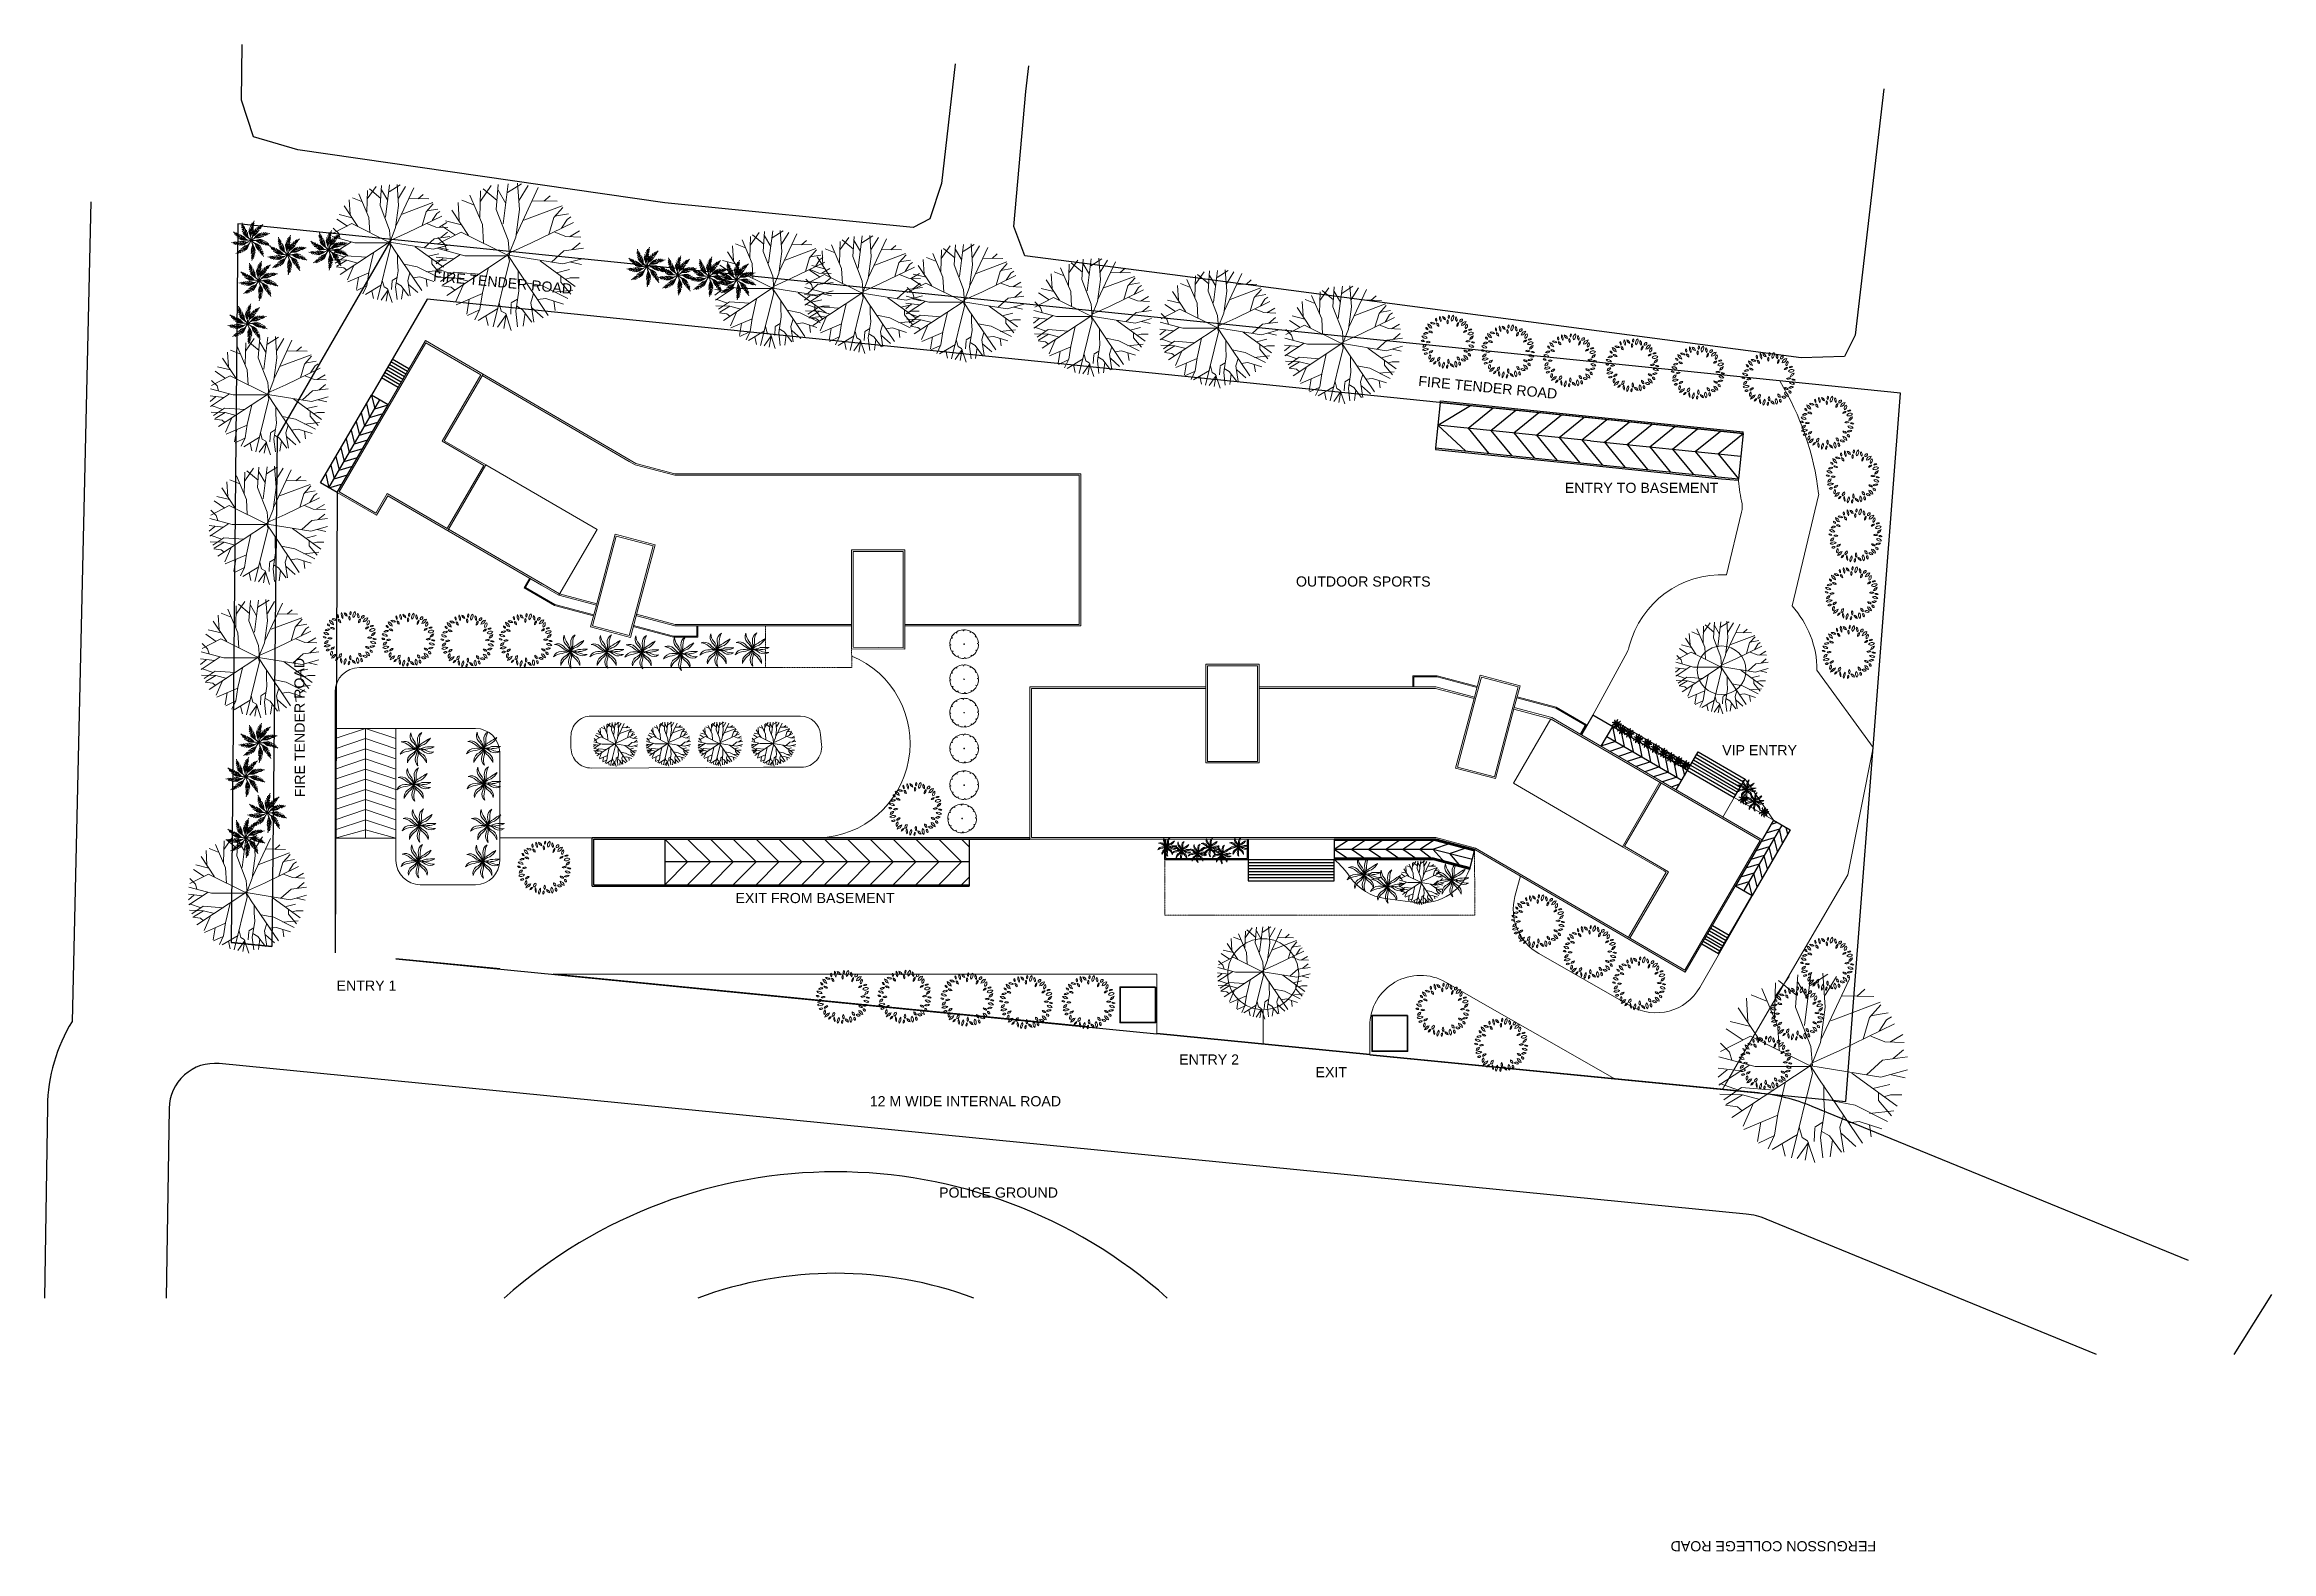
# Model space of a CAD drawing. Header units: millimetres. Extents: x 3079 to 579737, y 1565 to 1161826.
# Drawn here: x 360212 to 579737, y 922601 to 1071112 of the extents above; entities that cross this region are included whole.
import ezdxf

# ---------------------------------------------------------------- set-up
doc = ezdxf.new("R2010")
doc.units = ezdxf.units.MM
doc.linetypes.add('DASHED2', pattern=[9.525, 6.35, -3.175])
for name, color, linetype, lineweight in [('1', 7, 'Continuous', 35), ('A_ELE1', 250, 'Continuous', 20), ('ABOVE', 252, 'DASHED2', 9), ('CAY', 94, 'Continuous', 5), ('IG-Area', 250, 'Continuous', 30), ('TWOWHEELER', 250, 'Continuous', 9)]:
    doc.layers.add(name, color=color, linetype=linetype, lineweight=lineweight)
doc.layers.add('IG-Elevation', color=252, linetype='Continuous')
doc.layers.add('TREES', color=72, linetype='Continuous', lineweight=5, transparency=0.05)
doc.styles.get("Standard").update_dxf_attribs({"font": 'arial.ttf'})

msp = doc.modelspace()

# ---------------------------------------------------------------- texts
at = {"layer": 'IG-Area'}
msp.add_text('POLICE GROUND', height=1000, dxfattribs=at).set_placement((448393, 957473))
msp.add_text('FERGUSSON COLLEGE ROAD', height=1000, rotation=180, dxfattribs=at).set_placement((540760, 923616))
at = {"layer": 'IG-Area', "char_height": 1000, "attachment_point": 1}
for insert, rotation in [((398587, 1048804), 354.65095), ((495696, 1038461), 354.65095), ((384893, 996925), 90.27545)]:
    msp.add_mtext_dynamic_manual_height_columns('FIRE TENDER ROAD', width=38356.19, gutter_width=12.5, heights=[0], dxfattribs=dict(at, insert=insert, rotation=rotation))
for s, heights, insert in [('ENTRY TO BASEMENT ', [0], (510078, 1027924)), ('OUTDOOR SPORTS', [0], (483576, 1018695)), ('VIP ENTRY', [1001], (525591, 1002069)), ('EXIT FROM BASEMENT ', [0], (428324, 987498)), ('ENTRY 1', [0], (389001, 978867)), ('ENTRY 2', [0], (472064, 971585)), ('EXIT', [0], (485510, 970338)), ('12 M WIDE INTERNAL ROAD', [0], (441561, 967474))]:
    msp.add_mtext_dynamic_manual_height_columns(s, width=38356.19, gutter_width=12.5, heights=heights, dxfattribs=dict(at, insert=insert))

# ---------------------------------------------------------------- linework, layer by layer
for p, q in [((527648, 1032795), (397916, 1046005)), ((395232, 1037586), (393588, 1038539)), ((395383, 1037845), (393739, 1038798)), ((395533, 1038105), (393889, 1039058)), ((395684, 1038364), (394040, 1039317)), ((395834, 1038624), (394190, 1039577)), ((395984, 1038884), (394341, 1039836)), ((396135, 1039143), (394491, 1040096)), ((387424, 1027915), (392445, 1036564)), ((394087, 1035611), (392443, 1036564)), ((392445, 1036564), (392763, 1035223)), ((395082, 1037326), (393438, 1038279)), ((388246, 1027438), (393265, 1036087)), ((389068, 1026961), (394087, 1035611)), ((390939, 1033969), (391258, 1032628)), ((391441, 1034834), (391760, 1033493)), ((391943, 1035699), (392262, 1034358)), ((392262, 1034358), (393585, 1034746)), ((392763, 1035223), (394087, 1035611)), ((497802, 1035834), (497346, 1031357)), ((497574, 1033595), (500787, 1035530)), ((497802, 1035834), (497817, 1035983)), ((497802, 1035834), (512725, 1034314)), ((497817, 1035983), (512740, 1034463)), ((500559, 1033291), (503025, 1035302)), ((502797, 1033064), (505264, 1035074)), ((505036, 1032836), (507502, 1034846)), ((507274, 1032608), (509741, 1034618)), ((509513, 1032380), (511979, 1034390)), ((512573, 1032822), (514217, 1034162)), ((512725, 1034314), (527648, 1032795)), ((512740, 1034463), (527663, 1032944)), ((389935, 1032239), (390254, 1030898)), ((390437, 1033104), (390756, 1031763)), ((390756, 1031763), (392080, 1032151)), ((391258, 1032628), (392582, 1033016)), ((391760, 1033493), (393083, 1033881)), ((512617, 1032064), (497574, 1033595)), ((497574, 1033595), (500331, 1031053)), ((500559, 1033291), (502569, 1030825)), ((502797, 1033064), (504808, 1030597)), ((505036, 1032836), (507046, 1030369)), ((507274, 1032608), (509285, 1030141)), ((509513, 1032380), (511523, 1029913)), ((511751, 1032152), (512573, 1032822)), ((511751, 1032152), (512421, 1031330)), ((512617, 1032064), (527420, 1030556)), ((513989, 1031924), (516456, 1033934)), ((513989, 1031924), (516000, 1029457)), ((516228, 1031696), (518694, 1033706)), ((518466, 1031468), (520933, 1033478)), ((520705, 1031240), (523171, 1033250)), ((522943, 1031012), (525410, 1033023)), ((525182, 1030784), (527648, 1032795)), ((527648, 1032795), (527192, 1028318)), ((527648, 1032795), (527663, 1032944)), ((388430, 1029644), (388748, 1028303)), ((388931, 1030509), (389250, 1029168)), ((389433, 1031374), (389752, 1030033)), ((389752, 1030033), (391076, 1030421)), ((390254, 1030898), (391578, 1031286)), ((497346, 1031357), (497331, 1031208)), ((497331, 1031208), (512254, 1029688)), ((497346, 1031357), (512269, 1029837)), ((512253, 1029675), (525521, 1028324)), ((512268, 1029824), (525536, 1028473)), ((512421, 1031330), (513762, 1029685)), ((516228, 1031696), (518238, 1029229)), ((518466, 1031468), (520477, 1029002)), ((520705, 1031240), (522715, 1028774)), ((522943, 1031012), (524954, 1028546)), ((525182, 1030784), (527192, 1028318)), ((389068, 1026961), (387424, 1027915)), ((387928, 1028779), (388246, 1027438)), ((388246, 1027438), (389570, 1027826)), ((388748, 1028303), (390072, 1028691)), ((389250, 1029168), (390574, 1029556)), ((525522, 1028324), (527178, 1028168)), ((525536, 1028473), (527192, 1028318)), ((527192, 1028318), (527178, 1028168)), ((512845, 1005019), (511716, 1003076)), ((522181, 999588), (512851, 1005029)), ((514772, 1003900), (513643, 1001956)), ((514770, 1003896), (515074, 1002428)), ((515633, 1003391), (515937, 1001923)), ((515074, 1002428), (513643, 1001956)), ((514210, 1002932), (521613, 998615)), ((515937, 1001923), (514506, 1001451)), ((516803, 1001424), (515372, 1000952)), ((516499, 1002892), (516803, 1001424)), ((517362, 1002385), (517665, 1000917)), ((518229, 1001887), (518532, 1000419)), ((519093, 1001384), (519397, 999917)), ((521051, 997652), (523228, 1001395)), ((523080, 1001134), (527690, 998452)), ((523231, 1001393), (527840, 998712)), ((517665, 1000917), (516234, 1000445)), ((518532, 1000419), (517102, 999947)), ((519397, 999917), (517966, 999444)), ((520262, 999414), (518831, 998942)), ((521126, 998912), (519696, 998440)), ((519958, 1000882), (520262, 999414)), ((520823, 1000380), (521126, 998912)), ((521687, 999877), (521860, 999042)), ((522175, 999578), (526785, 996896)), ((522325, 999837), (526935, 997156)), ((522476, 1000096), (527086, 997415)), ((522627, 1000356), (527237, 997674)), ((522778, 1000615), (527388, 997934)), ((522929, 1000874), (527539, 998193)), ((521373, 998206), (520560, 997937)), ((526786, 996899), (527840, 998712)), ((530641, 994657), (526896, 988204)), ((530641, 994657), (532290, 993712)), ((414204, 988159), (414204, 992959)), ((414204, 992959), (457354, 992959)), ((414354, 988309), (414354, 992809)), ((414354, 992809), (457354, 992809)), ((421354, 992809), (421354, 988309)), ((421354, 992809), (423604, 990559)), ((423604, 992809), (425854, 990559)), ((425854, 992809), (428104, 990559)), ((428104, 992809), (430354, 990559)), ((430354, 992809), (432604, 990559)), ((432604, 992809), (434854, 990559)), ((434854, 992809), (437104, 990559)), ((437104, 992809), (439354, 990559)), ((439354, 992809), (441604, 990559)), ((441604, 992809), (443854, 990559)), ((443854, 992809), (446104, 990559)), ((446104, 992809), (448354, 990559)), ((448354, 992809), (450604, 990559)), ((450604, 992809), (451354, 992059)), ((451354, 992809), (451354, 988309)), ((470654, 990809), (470654, 992809)), ((470754, 990909), (470754, 992809)), ((478754, 992809), (478754, 990909)), ((478854, 992809), (478854, 990809)), ((497354, 992809), (487354, 992809)), ((487354, 992809), (487354, 990809)), ((487354, 991809), (488850, 992809)), ((497341, 992709), (487354, 992709)), ((497335, 992659), (487354, 992659)), ((489043, 991809), (490538, 992809)), ((490731, 991809), (492226, 992809)), ((492419, 991809), (493914, 992809)), ((494107, 991809), (495602, 992809)), ((495795, 991809), (497290, 992809)), ((497077, 991809), (498822, 992419)), ((497335, 992659), (501182, 991636)), ((497341, 992709), (501194, 991685)), ((497354, 992809), (501220, 991781)), ((531463, 994180), (527718, 987727)), ((532284, 993703), (528538, 987251)), ((530729, 992916), (529405, 992529)), ((531231, 993781), (529907, 993393)), ((531020, 994437), (530409, 994258)), ((531048, 991575), (530729, 992916)), ((531550, 992440), (531231, 993781)), ((532052, 993305), (531905, 993924)), ((451354, 990559), (421354, 990559)), ((423604, 990559), (421354, 988309)), ((425854, 990559), (423604, 988309)), ((428104, 990559), (425854, 988309)), ((430354, 990559), (428104, 988309)), ((432604, 990559), (430354, 988309)), ((434854, 990559), (432604, 988309)), ((437104, 990559), (434854, 988309)), ((439354, 990559), (437104, 988309)), ((441604, 990559), (439354, 988309)), ((443854, 990559), (441604, 988309)), ((446104, 990559), (443854, 988309)), ((448354, 990559), (446104, 988309)), ((450604, 990559), (448354, 988309)), ((470654, 990809), (478854, 990809)), ((470754, 990909), (478754, 990909)), ((478854, 990809), (487354, 990809)), ((478854, 990809), (478854, 988709)), ((478854, 990809), (478854, 988709)), ((478854, 990509), (487354, 990509)), ((478854, 990209), (487354, 990209)), ((487354, 991809), (497076, 991809)), ((487354, 991809), (488850, 990809)), ((487354, 988709), (487354, 990809)), ((487354, 988709), (487354, 990809)), ((487354, 990809), (497093, 990809)), ((489043, 991809), (490538, 990809)), ((490731, 991809), (492226, 990809)), ((492419, 991809), (493914, 990809)), ((494107, 991809), (495602, 990809)), ((495795, 991809), (497093, 990809)), ((497076, 991809), (500963, 990815)), ((497077, 991809), (498238, 990506)), ((497093, 990809), (500706, 989848)), ((497093, 990809), (500690, 989853)), ((498711, 991391), (500452, 991985)), ((498711, 991391), (499788, 990093)), ((500745, 989993), (501220, 991781)), ((529223, 990322), (527900, 989934)), ((529725, 991187), (528402, 990799)), ((530227, 992052), (528903, 991664)), ((529542, 988981), (529223, 990322)), ((530044, 989846), (529725, 991187)), ((530546, 990711), (530227, 992052)), ((414204, 988159), (451354, 988159)), ((414354, 988309), (451354, 988309)), ((451354, 989059), (450604, 988309)), ((451354, 988309), (451354, 988159)), ((478854, 989909), (487354, 989909)), ((478854, 989609), (487354, 989609)), ((478854, 989309), (487354, 989309)), ((478854, 989009), (487354, 989009)), ((478854, 988709), (487354, 988709)), ((478854, 988709), (487354, 988709)), ((500706, 989848), (500732, 989945)), ((528220, 988592), (526896, 988204)), ((526896, 988204), (528540, 987250)), ((528722, 989457), (527398, 989069)), ((528538, 987251), (528220, 988592)), ((529040, 988116), (528722, 989457)), ((525218, 981523), (528541, 987249)), ((524176, 983514), (525820, 982561)), ((524326, 983773), (525970, 982821)), ((524477, 984033), (526121, 983080)), ((524627, 984293), (526271, 983340)), ((523574, 982476), (525218, 981523)), ((523725, 982735), (525368, 981782)), ((523875, 982995), (525519, 982042)), ((524025, 983254), (525669, 982301))]:
    msp.add_line(p, q)
for points in [[(487354, 990959), (490345, 990959), (497113, 990959), (500745, 989993)], [(487354, 990909), (490345, 990909), (497106, 990909), (500732, 989945)], [(487354, 990809), (490345, 990809), (497093, 990809)]]:
    msp.add_lwpolyline(points)
at = {"layer": '1'}
for p, q in [((397606, 1041670), (397605, 1041670)), ((422504, 1013809), (422504, 1013809)), ((497354, 992809), (492654, 992809)), ((497354, 992809), (501220, 991781))]:
    msp.add_line(p, q, dxfattribs=at)
for points in [[(469737, 978226), (466237, 978226), (466237, 974726), (469737, 974726)], [(494572, 975405), (491072, 975405), (491072, 971905), (494572, 971905)]]:
    msp.add_lwpolyline(points, close=True, dxfattribs=at)
at = {"layer": 'A_ELE1'}
for p, q in [((397811, 1041724), (389261, 1027022)), ((397756, 1041929), (390181, 1028892)), ((397756, 1041929), (417927, 1030165)), ((397811, 1041724), (403233, 1038561)), ((403233, 1038561), (399417, 1032017)), ((403439, 1038615), (399622, 1032071)), ((403363, 1038486), (417852, 1030036)), ((399417, 1032017), (403524, 1029632)), ((399622, 1032071), (403729, 1029686)), ((399900, 1023418), (403524, 1029632)), ((399955, 1023213), (403729, 1029686)), ((403729, 1029686), (414694, 1023315)), ((418431, 1029698), (417852, 1030036)), ((418489, 1029838), (417927, 1030165)), ((422335, 1028659), (418431, 1029698)), ((422354, 1028809), (418489, 1029838)), ((390187, 1028889), (390181, 1028892)), ((422335, 1028659), (462204, 1028659)), ((422354, 1028809), (462354, 1028809)), ((462204, 1013959), (462204, 1028659)), ((462354, 1013809), (462354, 1028809)), ((389068, 1026961), (392923, 1024720)), ((389261, 1027022), (392869, 1024925)), ((393990, 1026853), (392869, 1024925)), ((394044, 1026648), (392923, 1024720)), ((399900, 1023418), (393990, 1026853)), ((409215, 1017833), (394044, 1026648)), ((409290, 1017963), (400030, 1023343)), ((410919, 1016843), (414694, 1023315)), ((410919, 1016843), (409215, 1017833)), ((410977, 1016983), (409290, 1017963)), ((414609, 1015863), (410919, 1016843)), ((414647, 1016008), (410977, 1016983)), ((418586, 1014806), (418533, 1014820)), ((418571, 1014965), (422374, 1013959)), ((418586, 1014806), (422354, 1013809)), ((418252, 1013763), (422213, 1012709)), ((418277, 1013860), (422226, 1012809)), ((424604, 1012709), (422213, 1012709)), ((424504, 1012809), (422226, 1012809)), ((422354, 1013809), (424649, 1013809)), ((422374, 1013959), (424649, 1013959)), ((424504, 1012809), (424504, 1013809)), ((424604, 1012709), (424604, 1013809)), ((439774, 1013959), (424648, 1013959)), ((439774, 1013809), (424648, 1013809)), ((439774, 1011560), (439774, 1013809)), ((439924, 1011709), (439924, 1013809)), ((444862, 1011671), (444863, 1013809)), ((445012, 1011519), (445013, 1013809)), ((462204, 1013959), (445013, 1013959)), ((462354, 1013809), (445013, 1013809)), ((439774, 1011560), (445012, 1011519)), ((439924, 1011709), (444862, 1011671)), ((512845, 1005019), (516213, 1011241)), ((405093, 1009709), (391254, 1009709)), ((474696, 1007809), (457354, 1007809)), ((457354, 1007809), (457354, 992809)), ((474696, 1007659), (457504, 1007659)), ((457504, 1007659), (457504, 992959)), ((495204, 1007809), (479934, 1007809)), ((495204, 1007659), (479934, 1007659)), ((495104, 1008909), (497496, 1008909)), ((495104, 1008909), (495104, 1007809)), ((495204, 1008809), (497482, 1008809)), ((495204, 1008809), (495204, 1007809)), ((495204, 1007809), (497354, 1007809)), ((495204, 1007659), (497335, 1007659)), ((501139, 1006659), (497335, 1007659)), ((501177, 1006804), (497354, 1007809)), ((501431, 1007759), (497482, 1008809)), ((501457, 1007856), (497496, 1008909)), ((534935, 1009452), (540468, 1001839)), ((388854, 1007309), (388854, 981611)), ((508734, 1004640), (505063, 1005616)), ((508792, 1004779), (505101, 1005761)), ((509177, 1005708), (505358, 1006724)), ((509216, 1005801), (505383, 1006820)), ((512081, 1004021), (509177, 1005708)), ((512218, 1004057), (509216, 1005801)), ((394854, 1003709), (388854, 1003709)), ((391854, 1003709), (388854, 1002709)), ((391854, 1003709), (391854, 992909)), ((391854, 1003709), (394854, 1002709)), ((394854, 1003709), (394854, 990709)), ((394854, 1003709), (402693, 1003709)), ((508714, 1004645), (505015, 998304)), ((510780, 1003446), (508734, 1004640)), ((510855, 1003576), (508792, 1004779)), ((529323, 992673), (510780, 1003446)), ((529528, 992727), (510855, 1003576)), ((511578, 1003156), (512081, 1004021)), ((511665, 1003106), (512218, 1004057)), ((514770, 1003896), (515072, 1004415)), ((515086, 1004406), (522479, 1000095)), ((391854, 1002709), (388854, 1001709)), ((391854, 1001709), (388854, 1000709)), ((391854, 1002709), (394854, 1001709)), ((391854, 1001709), (394854, 1000709)), ((540468, 1001839), (537967, 989284)), ((391854, 1000709), (388854, 999709)), ((391854, 999709), (388854, 998709)), ((391854, 1000709), (394854, 999709)), ((391854, 999709), (394854, 998709)), ((391854, 998709), (388854, 997709)), ((391854, 997709), (388854, 996709)), ((391854, 996709), (388854, 995709)), ((391854, 998709), (394854, 997709)), ((391854, 997709), (394854, 996709)), ((391854, 996709), (394854, 995709)), ((505015, 998304), (515828, 992021)), ((515764, 992059), (519452, 998408)), ((515969, 992113), (519582, 998332)), ((525665, 994971), (526786, 996899)), ((530641, 994657), (526786, 996899)), ((530641, 994657), (527840, 998712)), ((391854, 995709), (388854, 994709)), ((391854, 994709), (388854, 993709)), ((391854, 995709), (394854, 994709)), ((391854, 994709), (394854, 993709)), ((391854, 993709), (388854, 992909)), ((394854, 992909), (388854, 992909)), ((391854, 993709), (394854, 992909)), ((457354, 992809), (497354, 992809)), ((457504, 992959), (497374, 992959)), ((497354, 992809), (501220, 991781)), ((497374, 992959), (501278, 991921)), ((521898, 979895), (529323, 992673)), ((521952, 979689), (529528, 992727)), ((470654, 990809), (478854, 990809)), ((501220, 991781), (521952, 979689)), ((501278, 991921), (521898, 979895)), ((515764, 992059), (519867, 989666)), ((515969, 992113), (520288, 989594)), ((402693, 988309), (397254, 988309)), ((516346, 983133), (520084, 989542)), ((516475, 983057), (520288, 989594)), ((519867, 989666), (520084, 989542)), ((469844, 973680), (490844, 971610)), ((469844, 973629), (490844, 971560))]:
    msp.add_line(p, q, dxfattribs=at)
for points in [[(414609, 1015863), (414037, 1013715), (417961, 1012671), (418533, 1014820), (420396, 1021822), (416468, 1022851), (414609, 1015863)], [(414754, 1015824), (414221, 1013821), (417855, 1012855), (418388, 1014859), (420212, 1021715), (416574, 1022668), (414754, 1015824)], [(439774, 1013809), (439774, 1021309), (445009, 1021309), (445013, 1013809)], [(439924, 1013809), (439924, 1021159), (444859, 1021159), (444863, 1013809)], [(408044, 1018513), (407491, 1017562), (410493, 1015818), (414326, 1014798)], [(408130, 1018463), (407628, 1017598), (410532, 1015911), (414351, 1014895)]]:
    msp.add_lwpolyline(points, dxfattribs=at)
for points in [[(479934, 1010039), (474696, 1010039), (474696, 1007809), (474700, 1000309), (479934, 1000309), (479934, 1007809)], [(479784, 1009889), (474846, 1009889), (474846, 1007809), (474850, 1000459), (479784, 1000459), (479784, 1007809)], [(499313, 999796), (501177, 1006804), (501748, 1008948), (505672, 1007904), (505101, 1005761), (503241, 998768)], [(499497, 999903), (501322, 1006766), (501854, 1008764), (505488, 1007798), (504956, 1005799), (503135, 998951)]]:
    msp.add_lwpolyline(points, close=True, dxfattribs=at)
msp.add_circle((525535, 1009452), 2400, dxfattribs=at)
for centre, radius, start, end in [((538802, 1028775), 11608, 181.86552, 193.16401), ((525162, 1025585), 2400, 346.52732, 13.16401), ((525535, 1009452), 9400, 87.0806, 165.50402), ((525535, 1009452), 9400, 0, 42.36558), ((514014, 1012431), 2500, 331.57777, 345.50402), ((391254, 1007309), 2400, 90, 180), ((402693, 1001309), 2400, 0, 90), ((397254, 990709), 2400, 180, 270), ((402693, 990709), 2400, 270, 0)]:
    msp.add_arc(centre, radius, start, end, dxfattribs=at)
at = {"layer": 'ABOVE', "ltscale": 0.25}
for p, q in [((431274, 1013809), (431274, 1011809)), ((431274, 1009709), (431274, 1011809)), ((439783, 1009709), (439774, 1011560)), ((431274, 1009709), (439783, 1009709)), ((470654, 992809), (470654, 985309)), ((501204, 985309), (501182, 991636)), ((470654, 985309), (501204, 985309))]:
    msp.add_line(p, q, dxfattribs=at)
at = {"layer": 'CAY'}
for centre in [(450860, 1012021), (450860, 1008557), (450860, 1005264), (450868, 1001732), (450868, 998123), (450664, 994836)]:
    msp.add_circle(centre, 29.5, dxfattribs=at)
at = {"layer": 'IG-Area'}
for p, q in [((379262, 1053434), (378610, 982621)), ((543170, 1036742), (379262, 1053434)), ((394393, 1051893), (383136, 1032466)), ((397916, 1046005), (392445, 1036564)), ((537767, 966935), (543170, 1036742)), ((383136, 1032466), (382617, 982226)), ((389068, 1026961), (388854, 981611)), ((378610, 982621), (382617, 982226)), ((394854, 981020), (469844, 973629)), ((490844, 971560), (537767, 966935))]:
    msp.add_line(p, q, dxfattribs=at)
at = {"layer": 'IG-Elevation'}
for points in [[(449987, 1069218), (448628, 1057421), (447474, 1053920), (445843, 1053076), (421359, 1055523), (385176, 1060733), (380824, 1062006), (379616, 1065631), (379689, 1071112)], [(449987, 1069218), (448628, 1057421), (447474, 1053920), (445843, 1053076), (421359, 1055523), (385176, 1060733), (380824, 1062006), (379616, 1065631), (379689, 1071112)], [(449987, 1069218), (448628, 1057421), (447474, 1053920), (445843, 1053076), (421359, 1055523), (385176, 1060733), (380824, 1062006), (379616, 1065631), (379689, 1071112)], [(541535, 1066753), (538702, 1042477), (537651, 1040384), (533388, 1040252), (471411, 1048426), (456861, 1050283), (455778, 1053183), (456942, 1066477), (457253, 1069023)], [(541535, 1066753), (538702, 1042477), (537651, 1040384), (533388, 1040252), (471411, 1048426), (456861, 1050283), (455778, 1053183), (456942, 1066477), (457253, 1069023)], [(541535, 1066753), (538702, 1042477), (537651, 1040384), (533388, 1040252), (471411, 1048426), (456861, 1050283), (455778, 1053183), (456942, 1066477), (457253, 1069023)], [(364784, 1055614), (362937, 974845)], [(382617, 982226), (378610, 982621)], [(405093, 980011), (394854, 981020)], [(463132, 974291), (410348, 979493)], [(579737, 947921), (576031, 942016)]]:
    msp.add_lwpolyline(points, dxfattribs=at)
for points in [[(362937, 974845, 0.1349448), (360493, 966446), (360212, 947573)], [(562494, 942016), (529925, 955355, 0.0727502), (527958, 955844), (377433, 970679, 0.4388367), (372492, 966268), (372213, 947573)], [(571543, 951278), (534473, 966460, 0.0727502), (529135, 967786), (490844, 971560)]]:
    msp.add_lwpolyline(points, format="xyb", dxfattribs=at)
for radius, start, end in [(49148, 48.32413, 131.67587), (39148, 69.67099, 110.32901)]:
    msp.add_arc((438209, 910864), radius, start, end, dxfattribs=at)
at = {"layer": 'TREES'}
for p, q in [((390556, 1055993), (391548, 1055597)), ((391201, 1056391), (392193, 1054064)), ((392043, 1056737), (391985, 1054622)), ((392887, 1057135), (392022, 1055901)), ((392242, 1056886), (393359, 1055955)), ((393432, 1057232), (393282, 1055251)), ((393432, 1056787), (394045, 1055733)), ((394225, 1057282), (393828, 1054114)), ((395265, 1057282), (394176, 1056587)), ((396604, 1056986), (394869, 1053269)), ((394966, 1057331), (395115, 1055251)), ((395810, 1057135), (395102, 1055974)), ((398090, 1055896), (396124, 1055938)), ((397545, 1056341), (397050, 1055896)), ((402149, 1056279), (403385, 1053378)), ((403198, 1056710), (403126, 1054073)), ((404251, 1057206), (403172, 1055668)), ((403447, 1056896), (404839, 1055736)), ((404930, 1057328), (404743, 1054857)), ((404930, 1056772), (405694, 1055458)), ((405919, 1057389), (405423, 1053440)), ((407215, 1057389), (405857, 1056523)), ((408885, 1057021), (406722, 1052387)), ((406843, 1057451), (407028, 1054857)), ((407894, 1057206), (407012, 1055759)), ((410057, 1056217), (409440, 1055661)), ((389021, 1053914), (390061, 1053220)), ((389267, 1054360), (390536, 1054045)), ((389763, 1055201), (391092, 1053191)), ((390258, 1055796), (390349, 1054360)), ((392193, 1054064), (392281, 1052578)), ((393282, 1055251), (394225, 1052824)), ((395115, 1055251), (394819, 1053071)), ((398486, 1055547), (395464, 1054409)), ((399380, 1054213), (396009, 1052575)), ((397841, 1054609), (397445, 1053269)), ((398535, 1055398), (397841, 1054609)), ((398984, 1054903), (397890, 1054709)), ((398884, 1054460), (398436, 1053765)), ((399180, 1054658), (398884, 1054460)), ((399739, 1053747), (401320, 1053355)), ((400356, 1054796), (402013, 1052289)), ((400973, 1055538), (401088, 1053747)), ((401345, 1055783), (402581, 1055289)), ((404743, 1054857), (405919, 1051832)), ((407028, 1054857), (406660, 1052140)), ((411230, 1055227), (407464, 1053808)), ((410737, 1055661), (408286, 1055714)), ((410426, 1054057), (409933, 1052387)), ((411292, 1055041), (410426, 1054057)), ((411851, 1054423), (410488, 1054182)), ((411727, 1053871), (411168, 1053006)), ((412096, 1054119), (411727, 1053871)), ((388573, 1052180), (390803, 1051586)), ((388573, 1050446), (390457, 1051684)), ((388672, 1052525), (390507, 1053469)), ((388672, 1053023), (389218, 1052476)), ((389218, 1052476), (389367, 1051980)), ((389367, 1048462), (394176, 1051634)), ((390507, 1053469), (394274, 1051586)), ((390803, 1051586), (394225, 1051586)), ((394322, 1051190), (394176, 1051734)), ((394225, 1052824), (394322, 1051634)), ((398535, 1050941), (394225, 1051634)), ((396009, 1052575), (394231, 1051778)), ((394719, 1050842), (394249, 1051575)), ((394819, 1053071), (394274, 1051684)), ((398636, 1051980), (397644, 1051091)), ((398784, 1053120), (397909, 1053469)), ((400173, 1052180), (398636, 1051980)), ((399974, 1053071), (398784, 1053120)), ((398997, 1051460), (401284, 1052636)), ((398997, 1052080), (399677, 1051398)), ((399875, 1053569), (399078, 1053097)), ((399924, 1052625), (399279, 1052080)), ((399432, 1053191), (400728, 1052326)), ((401284, 1052636), (405980, 1050289)), ((403385, 1053378), (403496, 1051525)), ((405919, 1051832), (406039, 1050349)), ((406660, 1052140), (405980, 1050411)), ((412344, 1053564), (408143, 1051522)), ((411602, 1052202), (410511, 1052636)), ((413085, 1052140), (411602, 1052202)), ((412962, 1052761), (411969, 1052173)), ((413024, 1051585), (412219, 1050904)), ((428968, 1051859), (429959, 1049533)), ((429809, 1052205), (429751, 1050090)), ((430653, 1052603), (429788, 1051370)), ((430008, 1052354), (431125, 1051424)), ((431198, 1052701), (431048, 1050719)), ((431198, 1052255), (431811, 1051201)), ((431992, 1052750), (431594, 1049582)), ((433031, 1052750), (431942, 1052056)), ((434371, 1052455), (432635, 1048738)), ((432733, 1052800), (432882, 1050719)), ((433576, 1052603), (432869, 1051443)), ((435311, 1051810), (434816, 1051364)), ((438641, 1051712), (438583, 1049597)), ((439486, 1052110), (438621, 1050876)), ((438841, 1051861), (439957, 1050931)), ((440030, 1052207), (439881, 1050226)), ((440030, 1051762), (440643, 1050708)), ((440824, 1052257), (440426, 1049089)), ((441864, 1052257), (440774, 1051562)), ((443203, 1051961), (441468, 1048244)), ((441565, 1052306), (441714, 1050226)), ((442408, 1052110), (441701, 1050949)), ((388523, 1051487), (389912, 1051337)), ((388523, 1050941), (389068, 1051386)), ((388623, 1050546), (389773, 1050144)), ((388623, 1049901), (390011, 1049851)), ((388872, 1049552), (389962, 1050297)), ((389021, 1049256), (390011, 1049851)), ((389962, 1050297), (391945, 1050147)), ((390011, 1049851), (391092, 1049571)), ((392193, 1048661), (392638, 1050595)), ((393036, 1045986), (394322, 1051190)), ((397395, 1046877), (394719, 1050842)), ((395016, 1049652), (395016, 1050446)), ((395066, 1048811), (395016, 1049652)), ((396950, 1049206), (395661, 1049455)), ((399528, 1049157), (396750, 1051190)), ((399081, 1050495), (398040, 1050246)), ((398388, 1049505), (398388, 1050000)), ((399180, 1048561), (398388, 1049505)), ((400173, 1051386), (398535, 1050941)), ((399131, 1049851), (398784, 1049751)), ((398811, 1050165), (400543, 1049978)), ((398811, 1049485), (399490, 1050040)), ((398873, 1051029), (401653, 1050289)), ((398873, 1048867), (401222, 1050411)), ((399825, 1049851), (399131, 1049851)), ((400024, 1050891), (399180, 1051091)), ((399677, 1051398), (399862, 1050781)), ((399862, 1046395), (405857, 1050349)), ((401653, 1050289), (405919, 1050289)), ((404436, 1043308), (406039, 1049795)), ((406039, 1049795), (405857, 1050474)), ((411292, 1049485), (405919, 1050349)), ((408143, 1051522), (405926, 1050529)), ((406535, 1049361), (405948, 1050276)), ((409871, 1044418), (406535, 1049361)), ((412530, 1047261), (409067, 1049795)), ((411417, 1050781), (410181, 1049671)), ((413334, 1050040), (411292, 1049485)), ((413334, 1051029), (411417, 1050781)), ((413148, 1049423), (412096, 1049671)), ((426788, 1049383), (427828, 1048688)), ((427034, 1049828), (428302, 1049514)), ((427529, 1050670), (428858, 1048659)), ((428024, 1051265), (428116, 1049828)), ((428323, 1051461), (429314, 1051065)), ((429959, 1049533), (430048, 1048046)), ((431048, 1050719), (431992, 1048292)), ((432882, 1050719), (432586, 1048539)), ((436252, 1051016), (433231, 1049878)), ((437146, 1049681), (433775, 1048043)), ((435856, 1051364), (433890, 1051406)), ((435607, 1050077), (435211, 1048738)), ((436302, 1050866), (435607, 1050077)), ((436750, 1050371), (435657, 1050177)), ((435866, 1049335), (437134, 1049020)), ((436651, 1049928), (436202, 1049234)), ((436361, 1050176), (437690, 1048166)), ((436946, 1050127), (436651, 1049928)), ((436856, 1050772), (436948, 1049335)), ((437155, 1050968), (438146, 1050572)), ((437800, 1051366), (438791, 1049039)), ((439881, 1050226), (440824, 1047799)), ((441714, 1050226), (441418, 1048046)), ((445085, 1050523), (442063, 1049384)), ((444689, 1050871), (442723, 1050913)), ((444144, 1051316), (443648, 1050871)), ((444439, 1049584), (444044, 1048244)), ((445134, 1050373), (444439, 1049584)), ((445582, 1049878), (444489, 1049684)), ((445483, 1049435), (445035, 1048740)), ((445779, 1049633), (445483, 1049435)), ((446346, 1049337), (447675, 1047327)), ((446841, 1049933), (446933, 1048496)), ((447140, 1050129), (448131, 1049733)), ((447785, 1050527), (448776, 1048200)), ((448626, 1050873), (448568, 1048758)), ((449471, 1051271), (448606, 1050037)), ((448826, 1051022), (449942, 1050091)), ((450015, 1051368), (449866, 1049387)), ((449866, 1049387), (450809, 1046960)), ((450015, 1050923), (450629, 1049869)), ((450809, 1051418), (450411, 1048250)), ((451849, 1051418), (450759, 1050723)), ((451699, 1049387), (451403, 1047207)), ((453188, 1051122), (451453, 1047405)), ((451550, 1051467), (451699, 1049387)), ((452394, 1051271), (451686, 1050110)), ((455070, 1049683), (452048, 1048545)), ((454674, 1050032), (452708, 1050074)), ((454129, 1050477), (453634, 1050032)), ((455119, 1049534), (454425, 1048745)), ((461219, 1049454), (461161, 1047339)), ((462063, 1049852), (461198, 1048618)), ((461419, 1049603), (462535, 1048673)), ((462608, 1049949), (462458, 1047968)), ((462608, 1049504), (463221, 1048450)), ((463402, 1049999), (463004, 1046831)), ((464441, 1049999), (463352, 1049304)), ((465781, 1049703), (464046, 1045986)), ((464143, 1050048), (464292, 1047968)), ((464986, 1049852), (464279, 1048691)), ((388971, 1049206), (389713, 1049106)), ((389713, 1049106), (389996, 1048863)), ((390061, 1047917), (390657, 1049256)), ((390111, 1047720), (392193, 1048611)), ((390952, 1046976), (391152, 1048165)), ((391002, 1046877), (391945, 1047322)), ((391597, 1046530), (391993, 1047372)), ((391846, 1046481), (393413, 1047416)), ((391993, 1047372), (392193, 1048661)), ((393681, 1047222), (393508, 1047861)), ((394027, 1047026), (393681, 1047222)), ((394421, 1046976), (394470, 1047817)), ((394470, 1047867), (394966, 1048165)), ((394819, 1047222), (395066, 1048811)), ((394966, 1045986), (394819, 1047222)), ((395364, 1047322), (394869, 1047621)), ((396106, 1046331), (395364, 1047322)), ((396009, 1047867), (396238, 1048604)), ((396255, 1046331), (396009, 1047867)), ((396999, 1046677), (396106, 1047471)), ((397199, 1048215), (396533, 1048122)), ((398934, 1048215), (396950, 1049206)), ((398585, 1047770), (397199, 1048215)), ((399330, 1048860), (397841, 1048711)), ((397941, 1047272), (397841, 1048017)), ((398935, 1048992), (400369, 1048492)), ((398935, 1048189), (400666, 1048127)), ((399245, 1047753), (400604, 1048682)), ((399369, 1047323), (400294, 1047198)), ((399432, 1047384), (400666, 1048127)), ((400294, 1047198), (400647, 1046894)), ((400604, 1048682), (403077, 1048495)), ((400666, 1048127), (402013, 1047777)), ((400728, 1045715), (401470, 1047384)), ((403385, 1046642), (403940, 1049054)), ((406905, 1047878), (406905, 1048867)), ((406967, 1046829), (406905, 1047878)), ((409315, 1047323), (407709, 1047633)), ((411789, 1046087), (409315, 1047323)), ((411972, 1048929), (410675, 1048619)), ((411109, 1047695), (411109, 1048312)), ((412096, 1046519), (411109, 1047695)), ((412034, 1048127), (411602, 1048002)), ((412900, 1048127), (412034, 1048127)), ((426339, 1047648), (428570, 1047054)), ((426339, 1045914), (428224, 1047152)), ((426439, 1047994), (428273, 1048937)), ((426439, 1048492), (426984, 1047944)), ((426984, 1047944), (427133, 1047449)), ((428273, 1048937), (432040, 1047054)), ((432088, 1046658), (431942, 1047203)), ((431992, 1048292), (432088, 1047103)), ((433775, 1048043), (431997, 1047247)), ((432586, 1048539), (432040, 1047152)), ((435172, 1047155), (437402, 1046561)), ((435271, 1047500), (437105, 1048444)), ((435271, 1047998), (435817, 1047451)), ((436402, 1047449), (435411, 1046559)), ((435620, 1048889), (436660, 1048195)), ((436551, 1048589), (435676, 1048937)), ((435817, 1047451), (435965, 1046956)), ((437940, 1047648), (436402, 1047449)), ((437740, 1048539), (436551, 1048589)), ((437641, 1049037), (436845, 1048566)), ((437691, 1048094), (437046, 1047548)), ((437105, 1048444), (440872, 1046561)), ((438791, 1049039), (438880, 1047553)), ((440824, 1047799), (440920, 1046609)), ((442608, 1047550), (440830, 1046753)), ((441418, 1048046), (440872, 1046659)), ((445978, 1049188), (442608, 1047550)), ((445383, 1048096), (444508, 1048444)), ((446772, 1047155), (445234, 1046956)), ((445256, 1046661), (447090, 1047605)), ((445256, 1047159), (445802, 1046612)), ((446573, 1048046), (445383, 1048096)), ((445605, 1048050), (446645, 1047356)), ((446473, 1048544), (445677, 1048072)), ((445851, 1048496), (447119, 1048181)), ((446523, 1047601), (445878, 1047055)), ((447090, 1047605), (450858, 1045722)), ((448776, 1048200), (448865, 1046714)), ((451403, 1047207), (450858, 1045820)), ((455963, 1048349), (452593, 1046711)), ((454425, 1048745), (454029, 1047405)), ((455567, 1049039), (454474, 1048845)), ((455368, 1047256), (454493, 1047605)), ((455468, 1048596), (455020, 1047901)), ((456558, 1047207), (455368, 1047256)), ((455764, 1048794), (455468, 1048596)), ((456458, 1047705), (455662, 1047233)), ((458939, 1047918), (460268, 1045908)), ((459434, 1048514), (459526, 1047077)), ((459733, 1048710), (460724, 1048314)), ((460378, 1049108), (461369, 1046781)), ((462458, 1047968), (463402, 1045541)), ((464292, 1047968), (463996, 1045788)), ((467662, 1048265), (464641, 1047126)), ((467266, 1048613), (465301, 1048655)), ((466722, 1049058), (466226, 1048613)), ((467017, 1047326), (466621, 1045986)), ((467712, 1048115), (467017, 1047326)), ((468160, 1047620), (467067, 1047426)), ((468061, 1047177), (467613, 1046482)), ((468357, 1047375), (468061, 1047177)), ((471888, 1047368), (471980, 1045931)), ((472187, 1047564), (473178, 1047168)), ((472832, 1047962), (473823, 1045635)), ((473673, 1048308), (473615, 1046193)), ((474517, 1048706), (473652, 1047472)), ((473872, 1048457), (474989, 1047527)), ((475062, 1048803), (474912, 1046822)), ((475062, 1048358), (475675, 1047304)), ((475856, 1048853), (475458, 1045685)), ((476895, 1048853), (475806, 1048158)), ((478235, 1048557), (476499, 1044840)), ((476597, 1048902), (476746, 1046822)), ((477440, 1048706), (476733, 1047545)), ((479720, 1047467), (477754, 1047509)), ((479175, 1047912), (478680, 1047467)), ((487352, 1047233), (487202, 1045252)), ((488146, 1047283), (487748, 1044114)), ((489185, 1047283), (488096, 1046588)), ((488887, 1047332), (489035, 1045252)), ((392638, 1046082), (392467, 1046839)), ((394077, 1046926), (393382, 1045935)), ((393877, 1045836), (394077, 1046926)), ((394470, 1045686), (394027, 1047026)), ((395414, 1046033), (395561, 1047075)), ((400790, 1045470), (403385, 1046581)), ((401839, 1044542), (402087, 1046025)), ((401901, 1044418), (403077, 1044974)), ((402643, 1043987), (403136, 1045036)), ((402953, 1043925), (404906, 1045090)), ((403136, 1045036), (403385, 1046642)), ((405240, 1044849), (405024, 1045646)), ((406163, 1044542), (406225, 1045591)), ((406225, 1045653), (406843, 1046025)), ((406660, 1044849), (406967, 1046829)), ((407339, 1044974), (406722, 1045346)), ((408264, 1043738), (407339, 1044974)), ((408143, 1045653), (408428, 1046571)), ((408450, 1043738), (408143, 1045653)), ((409377, 1044170), (408264, 1045160)), ((409626, 1046087), (408796, 1045970)), ((411354, 1045532), (409626, 1046087)), ((412282, 1046891), (410426, 1046705)), ((410551, 1044911), (410426, 1045840)), ((426290, 1046955), (427679, 1046805)), ((426290, 1046409), (426834, 1046855)), ((426389, 1046014), (427539, 1045613)), ((426389, 1045370), (427778, 1045320)), ((426638, 1045020), (427728, 1045765)), ((426788, 1044725), (427778, 1045320)), ((427133, 1043931), (431942, 1047103)), ((427728, 1045765), (429712, 1045616)), ((427778, 1045320), (428858, 1045039)), ((428570, 1047054), (431992, 1047054)), ((429959, 1044129), (430404, 1046064)), ((430802, 1041454), (432088, 1046658)), ((436302, 1046409), (431992, 1047103)), ((432486, 1046310), (432015, 1047044)), ((435162, 1042345), (432486, 1046310)), ((432782, 1045120), (432782, 1045914)), ((432832, 1044279), (432782, 1045120)), ((437295, 1044625), (434517, 1046658)), ((435122, 1046462), (436511, 1046312)), ((435122, 1045916), (435667, 1046362)), ((435172, 1045421), (437056, 1046659)), ((435221, 1045521), (436372, 1045119)), ((435470, 1044527), (436561, 1045272)), ((436847, 1045964), (435806, 1045715)), ((435965, 1043438), (440774, 1046609)), ((436155, 1044974), (436155, 1045469)), ((436946, 1044030), (436155, 1044974)), ((437940, 1046855), (436302, 1046409)), ((436897, 1045320), (436551, 1045220)), ((436561, 1045272), (438544, 1045122)), ((437591, 1045320), (436897, 1045320)), ((437791, 1046360), (436946, 1046559)), ((437402, 1046561), (440824, 1046561)), ((438791, 1043636), (439237, 1045571)), ((439635, 1040961), (440920, 1046165)), ((440920, 1046165), (440774, 1046709)), ((445134, 1045916), (440824, 1046609)), ((441318, 1045817), (440847, 1046551)), ((443994, 1041852), (441318, 1045817)), ((441615, 1044627), (441615, 1045421)), ((446127, 1044132), (443349, 1046165)), ((445234, 1046956), (444243, 1046066)), ((445680, 1045471), (444639, 1045221)), ((444987, 1044480), (444987, 1044975)), ((445107, 1045623), (446496, 1045473)), ((445107, 1045077), (445652, 1045522)), ((446772, 1046362), (445134, 1045916)), ((445157, 1046316), (447387, 1045722)), ((445157, 1044582), (447041, 1045820)), ((446623, 1045866), (445779, 1046066)), ((445802, 1046612), (445950, 1046116)), ((445950, 1042598), (450759, 1045770)), ((447387, 1045722), (450809, 1045722)), ((449620, 1040122), (450905, 1045326)), ((450905, 1045326), (450759, 1045870)), ((450809, 1046960), (450905, 1045770)), ((455119, 1045077), (450809, 1045770)), ((452593, 1046711), (450815, 1045914)), ((451303, 1044978), (450833, 1045712)), ((453979, 1041013), (451303, 1044978)), ((456112, 1043293), (453334, 1045326)), ((455219, 1046116), (454228, 1045227)), ((456757, 1045522), (455119, 1045077)), ((456757, 1046316), (455219, 1046116)), ((456608, 1045027), (455764, 1045227)), ((456508, 1046761), (455863, 1046216)), ((457849, 1045242), (459683, 1046186)), ((457849, 1045740), (458394, 1045193)), ((458198, 1046631), (459238, 1045937)), ((458394, 1045193), (458543, 1044698)), ((458444, 1047077), (459712, 1046762)), ((459683, 1046186), (463450, 1044303)), ((461369, 1046781), (461458, 1045295)), ((463402, 1045541), (463498, 1044351)), ((465186, 1045292), (463408, 1044495)), ((463996, 1045788), (463450, 1044401)), ((468556, 1046930), (465186, 1045292)), ((467961, 1045838), (467086, 1046186)), ((469150, 1045788), (467961, 1045838)), ((469051, 1046286), (468255, 1045814)), ((469101, 1045343), (468456, 1044797)), ((470302, 1044096), (472137, 1045040)), ((470652, 1045485), (471692, 1044791)), ((470898, 1045931), (472166, 1045616)), ((471393, 1046772), (472722, 1044762)), ((472137, 1045040), (475904, 1043157)), ((473823, 1045635), (473912, 1044149)), ((474912, 1046822), (475856, 1044395)), ((476746, 1046822), (476450, 1044642)), ((480116, 1047119), (477095, 1045980)), ((481010, 1045784), (477639, 1044146)), ((479471, 1046180), (479075, 1044840)), ((480166, 1046969), (479471, 1046180)), ((480614, 1046474), (479521, 1046280)), ((480415, 1044692), (479539, 1045040)), ((480515, 1046031), (480066, 1045336)), ((480810, 1046230), (480515, 1046031)), ((481505, 1045140), (480709, 1044668)), ((483683, 1045202), (485012, 1043192)), ((484178, 1045797), (484270, 1044361)), ((484477, 1045994), (485468, 1045598)), ((485122, 1046392), (486113, 1044065)), ((485963, 1046738), (485905, 1044623)), ((486807, 1047136), (485942, 1045902)), ((486162, 1046887), (487279, 1045956)), ((487202, 1045252), (488146, 1042825)), ((487352, 1046788), (487965, 1045734)), ((489035, 1045252), (488740, 1043072)), ((490525, 1046987), (488789, 1043270)), ((489730, 1047136), (489022, 1045975)), ((492406, 1045548), (489385, 1044410)), ((492010, 1045896), (490044, 1045939)), ((491465, 1046342), (490970, 1045896)), ((492456, 1045399), (491761, 1044609)), ((403940, 1043428), (403728, 1044372)), ((405734, 1044480), (404868, 1043245)), ((405672, 1044604), (405240, 1044849)), ((405485, 1043121), (405734, 1044480)), ((406225, 1042934), (405672, 1044604)), ((406843, 1043308), (406660, 1044849)), ((407401, 1043366), (407584, 1044666)), ((426737, 1044675), (427479, 1044575)), ((427479, 1044575), (427762, 1044331)), ((427828, 1043385), (428423, 1044725)), ((427877, 1043189), (429959, 1044080)), ((428719, 1042444), (428918, 1043634)), ((428768, 1042345), (429712, 1042791)), ((429364, 1041999), (429759, 1042840)), ((429612, 1041949), (431179, 1042884)), ((429759, 1042840), (429959, 1044129)), ((431447, 1042691), (431274, 1043330)), ((432187, 1042444), (432237, 1043286)), ((432237, 1043335), (432733, 1043634)), ((432586, 1042691), (432832, 1044279)), ((433131, 1042791), (432635, 1043089)), ((433873, 1041800), (433131, 1042791)), ((434716, 1044675), (433427, 1044924)), ((433775, 1043335), (434004, 1044072)), ((434022, 1041800), (433775, 1043335)), ((434766, 1042146), (433873, 1042940)), ((434965, 1043684), (434300, 1043590)), ((436700, 1043684), (434716, 1044675)), ((436351, 1043238), (434965, 1043684)), ((435221, 1044876), (436610, 1044826)), ((435569, 1044182), (436312, 1044081)), ((437096, 1044329), (435607, 1044180)), ((435707, 1042740), (435607, 1043485)), ((435620, 1044231), (436610, 1044826)), ((436312, 1044081), (436594, 1043838)), ((436610, 1044826), (437690, 1044546)), ((436660, 1042892), (437255, 1044231)), ((436709, 1042695), (438791, 1043586)), ((437551, 1041951), (437750, 1043141)), ((438592, 1042347), (438791, 1043636)), ((440279, 1042197), (440106, 1042837)), ((441019, 1041951), (441069, 1042793)), ((441069, 1042842), (441565, 1043141)), ((441418, 1042197), (441664, 1043786)), ((441664, 1043786), (441615, 1044627)), ((443548, 1044182), (442260, 1044430)), ((442608, 1042842), (442836, 1043579)), ((442854, 1041306), (442608, 1042842)), ((443798, 1043190), (443132, 1043097)), ((445533, 1043190), (443548, 1044182)), ((445184, 1042745), (443798, 1043190)), ((445929, 1043835), (444439, 1043686)), ((444540, 1042247), (444439, 1042992)), ((445779, 1043537), (444987, 1044480)), ((445206, 1044682), (446357, 1044280)), ((445206, 1044037), (446595, 1043987)), ((445729, 1044826), (445383, 1044726)), ((445455, 1043688), (446546, 1044433)), ((445554, 1043343), (446297, 1043242)), ((445605, 1043392), (446595, 1043987)), ((446424, 1044826), (445729, 1044826)), ((446297, 1043242), (446579, 1042999)), ((446546, 1044433), (448529, 1044283)), ((446595, 1043987), (447675, 1043707)), ((446645, 1042053), (447240, 1043392)), ((446695, 1041856), (448776, 1042747)), ((448577, 1041508), (448776, 1042797)), ((448776, 1042797), (449222, 1044731)), ((451403, 1041358), (451649, 1042947)), ((451600, 1043788), (451600, 1044582)), ((451649, 1042947), (451600, 1043788)), ((453534, 1043343), (452245, 1043591)), ((455518, 1042351), (453534, 1043343)), ((455914, 1042996), (454425, 1042847)), ((455665, 1044631), (454624, 1044382)), ((454972, 1043641), (454972, 1044136)), ((455764, 1042698), (454972, 1043641)), ((455714, 1043987), (455368, 1043887)), ((456409, 1043987), (455714, 1043987)), ((457700, 1044204), (459089, 1044054)), ((457700, 1043658), (458245, 1044103)), ((457750, 1044897), (459980, 1044303)), ((457750, 1043163), (459634, 1044401)), ((457799, 1043263), (458949, 1042861)), ((458048, 1042269), (459138, 1043014)), ((458543, 1041180), (463352, 1044351)), ((459138, 1043014), (461122, 1042864)), ((459980, 1044303), (463402, 1044303)), ((461369, 1041378), (461814, 1043312)), ((462212, 1038703), (463498, 1043907)), ((463498, 1043907), (463352, 1044451)), ((467712, 1043658), (463402, 1044351)), ((463896, 1043559), (463425, 1044293)), ((466572, 1039594), (463896, 1043559)), ((464192, 1042369), (464192, 1043163)), ((468705, 1041874), (465927, 1043907)), ((467812, 1044698), (466821, 1043808)), ((468258, 1043212), (467217, 1042963)), ((469350, 1044103), (467712, 1043658)), ((469350, 1044897), (467812, 1044698)), ((469201, 1043608), (468357, 1043808)), ((470154, 1043058), (471543, 1042908)), ((470154, 1042512), (470698, 1042958)), ((470203, 1043751), (472434, 1043157)), ((470203, 1042017), (472088, 1043255)), ((470302, 1044594), (470848, 1044047)), ((470848, 1044047), (470997, 1043552)), ((470997, 1040034), (475806, 1043205)), ((472434, 1043157), (475856, 1043157)), ((474666, 1037557), (475952, 1042761)), ((475952, 1042761), (475806, 1043305)), ((475856, 1044395), (475952, 1043205)), ((480166, 1042512), (475856, 1043205)), ((477639, 1044146), (475861, 1043349)), ((476350, 1042413), (475879, 1043147)), ((476450, 1044642), (475904, 1043255)), ((481159, 1040728), (478381, 1042761)), ((480266, 1043552), (479275, 1042662)), ((481803, 1042958), (480166, 1042512)), ((481803, 1043751), (480266, 1043552)), ((481604, 1044642), (480415, 1044692)), ((481555, 1044197), (480910, 1043651)), ((482592, 1042526), (484427, 1043469)), ((482592, 1043024), (483138, 1042477)), ((482942, 1043915), (483981, 1043221)), ((483188, 1044361), (484456, 1044046)), ((484427, 1043469), (488194, 1041587)), ((486113, 1044065), (486202, 1042578)), ((488146, 1042825), (488242, 1041635)), ((488740, 1043072), (488194, 1041685)), ((493300, 1044214), (489929, 1042576)), ((491761, 1044609), (491365, 1043270)), ((492904, 1044904), (491811, 1044710)), ((492705, 1043121), (491829, 1043469)), ((492805, 1044461), (492356, 1043766)), ((493894, 1043072), (492705, 1043121)), ((493100, 1044659), (492805, 1044461)), ((493795, 1043570), (492998, 1043098)), ((378258, 1040791), (378350, 1039354)), ((378556, 1040987), (379548, 1040591)), ((379201, 1041385), (380193, 1039058)), ((380043, 1041731), (379985, 1039616)), ((380887, 1042129), (380022, 1040895)), ((380242, 1041880), (381359, 1040950)), ((381432, 1042226), (381282, 1040245)), ((381432, 1041781), (382045, 1040727)), ((382226, 1042276), (381828, 1039108)), ((383265, 1042276), (382176, 1041581)), ((384604, 1041980), (382869, 1038263)), ((382967, 1042325), (383115, 1040245)), ((383810, 1042129), (383102, 1040968)), ((386090, 1040890), (384124, 1040932)), ((385545, 1041335), (385050, 1040890)), ((430404, 1041551), (430234, 1042308)), ((431843, 1042395), (431148, 1041404)), ((431793, 1042494), (431447, 1042691)), ((431643, 1041304), (431843, 1042395)), ((432237, 1041155), (431793, 1042494)), ((432733, 1041454), (432586, 1042691)), ((433180, 1041501), (433327, 1042544)), ((437600, 1041852), (438544, 1042298)), ((438196, 1041506), (438592, 1042347)), ((438445, 1041456), (440012, 1042391)), ((439237, 1041057), (439066, 1041815)), ((440675, 1041902), (439981, 1040910)), ((440626, 1042001), (440279, 1042197)), ((440476, 1040811), (440675, 1041902)), ((441069, 1040661), (440626, 1042001)), ((441565, 1040961), (441418, 1042197)), ((441963, 1042298), (441468, 1042596)), ((442705, 1041306), (441963, 1042298)), ((442012, 1041008), (442159, 1042050)), ((443598, 1041653), (442705, 1042446)), ((447536, 1041112), (447735, 1042302)), ((447586, 1041013), (448529, 1041458)), ((448181, 1040666), (448577, 1041508)), ((448430, 1040617), (449997, 1041552)), ((449222, 1040218), (449051, 1040975)), ((450660, 1041062), (449966, 1040071)), ((450264, 1041358), (450091, 1041998)), ((450611, 1041162), (450264, 1041358)), ((450461, 1039972), (450660, 1041062)), ((451054, 1039822), (450611, 1041162)), ((451004, 1041112), (451054, 1041953)), ((451054, 1042003), (451550, 1042302)), ((451550, 1040122), (451403, 1041358)), ((451948, 1041458), (451453, 1041757)), ((452690, 1040467), (451948, 1041458)), ((451998, 1040169), (452144, 1041211)), ((452593, 1042003), (452821, 1042740)), ((452839, 1040467), (452593, 1042003)), ((453583, 1040813), (452690, 1041607)), ((453783, 1042351), (453117, 1042258)), ((455169, 1041906), (453783, 1042351)), ((454525, 1041408), (454425, 1042153)), ((457799, 1042618), (459188, 1042568)), ((458147, 1041924), (458889, 1041823)), ((458198, 1041973), (459188, 1042568)), ((458889, 1041823), (459172, 1041580)), ((459188, 1042568), (460268, 1042288)), ((459238, 1040634), (459833, 1041973)), ((459287, 1040437), (461369, 1041328)), ((460129, 1039693), (460328, 1040883)), ((461169, 1040089), (461369, 1041378)), ((462857, 1039939), (462684, 1040579)), ((463647, 1040584), (464143, 1040883)), ((463996, 1039939), (464242, 1041528)), ((464242, 1041528), (464192, 1042369)), ((466126, 1041924), (464837, 1042172)), ((465186, 1040584), (465414, 1041321)), ((465432, 1039048), (465186, 1040584)), ((466375, 1040932), (465710, 1040839)), ((468111, 1040932), (466126, 1041924)), ((467761, 1040487), (466375, 1040932)), ((468506, 1041577), (467017, 1041428)), ((467118, 1039989), (467017, 1040734)), ((467565, 1042222), (467565, 1042717)), ((468357, 1041279), (467565, 1042222)), ((468307, 1042568), (467961, 1042468)), ((469002, 1042568), (468307, 1042568)), ((470253, 1042117), (471403, 1041715)), ((470253, 1041472), (471642, 1041422)), ((470502, 1041123), (471592, 1041868)), ((470601, 1040778), (471343, 1040677)), ((470652, 1040827), (471642, 1041422)), ((471343, 1040677), (471626, 1040434)), ((471592, 1041868), (473576, 1041718)), ((471642, 1041422), (472722, 1041142)), ((471692, 1039488), (472287, 1040827)), ((473823, 1040232), (474268, 1042167)), ((479026, 1038448), (476350, 1042413)), ((476646, 1041223), (476646, 1042017)), ((476696, 1040382), (476646, 1041223)), ((478580, 1040778), (477291, 1041026)), ((480564, 1039786), (478580, 1040778)), ((480711, 1042067), (479670, 1041817)), ((480019, 1041076), (480019, 1041571)), ((480810, 1040133), (480019, 1041076)), ((480761, 1041422), (480415, 1041322)), ((481455, 1041422), (480761, 1041422)), ((481655, 1042462), (480810, 1042662)), ((482444, 1041487), (483833, 1041338)), ((482444, 1040942), (482988, 1041387)), ((482493, 1042181), (484724, 1041587)), ((482493, 1040446), (484377, 1041685)), ((483138, 1042477), (483287, 1041981)), ((483287, 1038463), (488096, 1041635)), ((484724, 1041587), (488146, 1041587)), ((486113, 1038662), (486558, 1040596)), ((486956, 1035987), (488242, 1041191)), ((488242, 1041191), (488096, 1041735)), ((492456, 1040942), (488146, 1041635)), ((489929, 1042576), (488151, 1041779)), ((488639, 1040842), (488169, 1041576)), ((491316, 1036878), (488639, 1040842)), ((493449, 1039158), (490671, 1041191)), ((492556, 1041981), (491565, 1041092)), ((494093, 1041387), (492456, 1040942)), ((494093, 1042181), (492556, 1041981)), ((493945, 1040892), (493100, 1041092)), ((493845, 1042626), (493200, 1042081)), ((376672, 1037519), (378507, 1038463)), ((377022, 1038908), (378061, 1038214)), ((377268, 1039354), (378536, 1039039)), ((377763, 1040195), (379092, 1038185)), ((378507, 1038463), (382274, 1036580)), ((380193, 1039058), (380282, 1037572)), ((381282, 1040245), (382226, 1037818)), ((383115, 1040245), (382820, 1038065)), ((386486, 1040542), (383464, 1039403)), ((387380, 1039207), (384009, 1037569)), ((385841, 1039603), (385445, 1038263)), ((386535, 1040392), (385841, 1039603)), ((386984, 1039897), (385890, 1039703)), ((386784, 1038115), (385909, 1038463)), ((386884, 1039454), (386436, 1038759)), ((387180, 1039652), (386884, 1039454)), ((387875, 1038563), (387078, 1038091)), ((460178, 1039594), (461122, 1040040)), ((460774, 1039248), (461169, 1040089)), ((461023, 1039198), (462589, 1040133)), ((461814, 1038799), (461644, 1039557)), ((463253, 1039644), (462559, 1038652)), ((463203, 1039743), (462857, 1039939)), ((463054, 1038553), (463253, 1039644)), ((463647, 1038403), (463203, 1039743)), ((463597, 1039693), (463647, 1040535)), ((464143, 1038703), (463996, 1039939)), ((464541, 1040040), (464046, 1040338)), ((465283, 1039048), (464541, 1040040)), ((464590, 1038750), (464737, 1039792)), ((466176, 1039395), (465283, 1040188)), ((471741, 1039291), (473823, 1040182)), ((472583, 1038547), (472782, 1039737)), ((472632, 1038448), (473576, 1038894)), ((473228, 1038102), (473623, 1038943)), ((473476, 1038052), (475043, 1038987)), ((473623, 1038943), (473823, 1040232)), ((474268, 1037653), (474098, 1038411)), ((475707, 1038498), (475012, 1037506)), ((475311, 1038793), (475138, 1039433)), ((475657, 1038597), (475311, 1038793)), ((475507, 1037407), (475707, 1038498)), ((476101, 1037257), (475657, 1038597)), ((476051, 1038547), (476101, 1039389)), ((476101, 1039438), (476597, 1039737)), ((476450, 1038793), (476696, 1040382)), ((476597, 1037557), (476450, 1038793)), ((476995, 1038894), (476499, 1039192)), ((477737, 1037902), (476995, 1038894)), ((477044, 1037604), (477191, 1038646)), ((477639, 1039438), (477868, 1040175)), ((477886, 1037902), (477639, 1039438)), ((478630, 1038249), (477737, 1039042)), ((478829, 1039786), (478164, 1039693)), ((480215, 1039341), (478829, 1039786)), ((480960, 1040431), (479471, 1040282)), ((479571, 1038843), (479471, 1039588)), ((482543, 1040547), (483693, 1040145)), ((482543, 1039902), (483932, 1039852)), ((482792, 1039553), (483882, 1040298)), ((482891, 1039207), (483633, 1039107)), ((482942, 1039257), (483932, 1039852)), ((483633, 1039107), (483916, 1038864)), ((483882, 1040298), (485866, 1040148)), ((483932, 1039852), (485012, 1039572)), ((483981, 1037918), (484577, 1039257)), ((484031, 1037721), (486113, 1038612)), ((485913, 1037373), (486113, 1038662)), ((488740, 1037223), (488986, 1038811)), ((488936, 1039653), (488936, 1040446)), ((488986, 1038811), (488936, 1039653)), ((490870, 1039207), (489581, 1039456)), ((489929, 1037868), (490158, 1038605)), ((492854, 1038216), (490870, 1039207)), ((493250, 1038861), (491761, 1038712)), ((493001, 1040496), (491960, 1040247)), ((492309, 1039506), (492309, 1040001)), ((493100, 1038562), (492309, 1039506)), ((493051, 1039852), (492705, 1039752)), ((493745, 1039852), (493051, 1039852)), ((376523, 1036481), (377913, 1036331)), ((376523, 1035935), (377068, 1036380)), ((376573, 1037174), (378804, 1036580)), ((376573, 1035440), (378457, 1036678)), ((376672, 1038017), (377218, 1037470)), ((377218, 1037470), (377367, 1036974)), ((377367, 1033457), (382176, 1036628)), ((378804, 1036580), (382226, 1036580)), ((381036, 1030980), (382322, 1036184)), ((382322, 1036184), (382176, 1036728)), ((382226, 1037818), (382322, 1036628)), ((386535, 1035935), (382226, 1036628)), ((384009, 1037569), (382231, 1036772)), ((382719, 1035836), (382249, 1036570)), ((382820, 1038065), (382274, 1036678)), ((387529, 1034151), (384750, 1036184)), ((386636, 1036974), (385644, 1036085)), ((388173, 1036380), (386535, 1035935)), ((388173, 1037174), (386636, 1036974)), ((387974, 1038065), (386784, 1038115)), ((387925, 1037620), (387280, 1037074)), ((484872, 1036977), (485072, 1038166)), ((484922, 1036878), (485866, 1037323)), ((485517, 1036531), (485913, 1037373)), ((485766, 1036482), (487333, 1037417)), ((486558, 1036083), (486388, 1036840)), ((487997, 1036927), (487302, 1035936)), ((487601, 1037223), (487428, 1037862)), ((487947, 1037027), (487601, 1037223)), ((487797, 1035837), (487997, 1036927)), ((488391, 1035687), (487947, 1037027)), ((488341, 1036977), (488391, 1037818)), ((488391, 1037868), (488887, 1038166)), ((488887, 1035987), (488740, 1037223)), ((489285, 1037323), (488789, 1037622)), ((490027, 1036332), (489285, 1037323)), ((489334, 1036034), (489481, 1037076)), ((490175, 1036332), (489929, 1037868)), ((490920, 1036678), (490027, 1037472)), ((491119, 1038216), (490454, 1038123)), ((492505, 1037771), (491119, 1038216)), ((491861, 1037273), (491761, 1038018)), ((376623, 1035540), (377773, 1035138)), ((376623, 1034895), (378012, 1034845)), ((376872, 1034546), (377962, 1035291)), ((376971, 1034201), (377713, 1034100)), ((377022, 1034250), (378012, 1034845)), ((377713, 1034100), (377996, 1033857)), ((377962, 1035291), (379945, 1035141)), ((378012, 1034845), (379092, 1034565)), ((378061, 1032911), (378657, 1034250)), ((380193, 1033655), (380638, 1035589)), ((385395, 1031871), (382719, 1035836)), ((383016, 1034646), (383016, 1035440)), ((383066, 1033805), (383016, 1034646)), ((384950, 1034201), (383661, 1034449)), ((386934, 1033209), (384950, 1034201)), ((387081, 1035489), (386040, 1035240)), ((386389, 1034499), (386389, 1034994)), ((387180, 1033556), (386389, 1034499)), ((387131, 1034845), (386784, 1034745)), ((387825, 1034845), (387131, 1034845)), ((388025, 1035885), (387180, 1036085)), ((378111, 1032714), (380193, 1033605)), ((378952, 1031970), (379152, 1033160)), ((379002, 1031871), (379945, 1032316)), ((379597, 1031525), (379993, 1032366)), ((379846, 1031475), (381413, 1032410)), ((379993, 1032366), (380193, 1033655)), ((380638, 1031076), (380468, 1031833)), ((382077, 1031921), (381382, 1030929)), ((381681, 1032216), (381508, 1032856)), ((382027, 1032020), (381681, 1032216)), ((381877, 1030830), (382077, 1031921)), ((382471, 1030680), (382027, 1032020)), ((382421, 1031970), (382471, 1032812)), ((382471, 1032861), (382967, 1033160)), ((382820, 1032216), (383066, 1033805)), ((382967, 1030980), (382820, 1032216)), ((383364, 1032316), (382869, 1032615)), ((384107, 1031325), (383364, 1032316)), ((383414, 1031027), (383561, 1032069)), ((384009, 1032861), (384238, 1033598)), ((384255, 1031325), (384009, 1032861)), ((384999, 1031671), (384107, 1032465)), ((385199, 1033209), (384533, 1033116)), ((386585, 1032764), (385199, 1033209)), ((387330, 1033854), (385841, 1033705)), ((385941, 1032266), (385841, 1033011)), ((377684, 1027417), (379013, 1025407)), ((378179, 1028012), (378270, 1026576)), ((378477, 1028209), (379468, 1027813)), ((379122, 1028607), (380113, 1026280)), ((379964, 1028953), (379906, 1026838)), ((380808, 1029351), (379943, 1028117)), ((380163, 1029102), (381280, 1028171)), ((381353, 1029448), (381203, 1027467)), ((381203, 1027467), (382146, 1025040)), ((381353, 1029003), (381966, 1027949)), ((382146, 1029498), (381748, 1026329)), ((383186, 1029498), (382097, 1028803)), ((383036, 1027467), (382740, 1025287)), ((384525, 1029202), (382790, 1025485)), ((382887, 1029547), (383036, 1027467)), ((383731, 1029351), (383023, 1028190)), ((386407, 1027763), (383385, 1026625)), ((386011, 1028111), (384045, 1028154)), ((385466, 1028557), (384971, 1028111)), ((386456, 1027614), (385762, 1026824)), ((376593, 1024741), (378428, 1025684)), ((376593, 1025239), (377139, 1024691)), ((376942, 1026130), (377982, 1025436)), ((377188, 1026576), (378457, 1026261)), ((378428, 1025684), (382195, 1023801)), ((380113, 1026280), (380202, 1024793)), ((382740, 1025287), (382195, 1023900)), ((387301, 1026429), (383930, 1024791)), ((385762, 1026824), (385366, 1025485)), ((386905, 1027118), (385811, 1026925)), ((386705, 1025336), (385830, 1025684)), ((386805, 1026676), (386357, 1025981)), ((387895, 1025287), (386705, 1025336)), ((387101, 1026874), (386805, 1026676)), ((387796, 1025785), (386999, 1025313)), ((376444, 1023702), (377833, 1023553)), ((376444, 1023157), (376989, 1023602)), ((376494, 1024396), (378724, 1023801)), ((376494, 1022661), (378378, 1023900)), ((377139, 1024691), (377288, 1024196)), ((377288, 1020678), (382097, 1023850)), ((378724, 1023801), (382146, 1023801)), ((380957, 1018202), (382243, 1023405)), ((382243, 1023405), (382097, 1023950)), ((382146, 1025040), (382243, 1023850)), ((386456, 1023157), (382146, 1023850)), ((383930, 1024791), (382152, 1023994)), ((382640, 1023057), (382170, 1023791)), ((385316, 1019093), (382640, 1023057)), ((387449, 1021373), (384671, 1023405)), ((386556, 1024196), (385565, 1023306)), ((388094, 1023602), (386456, 1023157)), ((388094, 1024396), (386556, 1024196)), ((387945, 1023107), (387101, 1023306)), ((387845, 1024841), (387200, 1024296)), ((376544, 1022762), (377694, 1022360)), ((376544, 1022117), (377932, 1022067)), ((376793, 1021768), (377883, 1022513)), ((376892, 1021422), (377634, 1021322)), ((376942, 1021472), (377932, 1022067)), ((377634, 1021322), (377917, 1021079)), ((377883, 1022513), (379866, 1022363)), ((377932, 1022067), (379013, 1021786)), ((377982, 1020133), (378577, 1021472)), ((378032, 1019936), (380113, 1020827)), ((379914, 1019588), (380113, 1020877)), ((380113, 1020877), (380559, 1022811)), ((382740, 1019438), (382987, 1021026)), ((382937, 1021868), (382937, 1022661)), ((382987, 1021026), (382937, 1021868)), ((384871, 1021422), (383582, 1021671)), ((383930, 1020083), (384159, 1020820)), ((386855, 1020431), (384871, 1021422)), ((387251, 1021076), (385762, 1020927)), ((387002, 1022711), (385961, 1022462)), ((386309, 1021721), (386309, 1022216)), ((387101, 1020777), (386309, 1021721)), ((387052, 1022067), (386705, 1021967)), ((387746, 1022067), (387052, 1022067)), ((378873, 1019192), (379072, 1020381)), ((378923, 1019093), (379866, 1019538)), ((379518, 1018746), (379914, 1019588)), ((379767, 1018697), (381334, 1019632)), ((380559, 1018298), (380388, 1019055)), ((381998, 1019142), (381303, 1018151)), ((381602, 1019438), (381428, 1020077)), ((381948, 1019242), (381602, 1019438)), ((381798, 1018052), (381998, 1019142)), ((382391, 1017902), (381948, 1019242)), ((382342, 1019192), (382391, 1020033)), ((382391, 1020083), (382887, 1020381)), ((382887, 1018202), (382740, 1019438)), ((383285, 1019538), (382790, 1019837)), ((384027, 1018547), (383285, 1019538)), ((383335, 1018248), (383482, 1019291)), ((384176, 1018547), (383930, 1020083)), ((384920, 1018893), (384027, 1019687)), ((385120, 1020431), (384454, 1020337)), ((386506, 1019986), (385120, 1020431)), ((385862, 1019488), (385762, 1020233)), ((382041, 1016405), (382190, 1014324)), ((376837, 1014275), (378166, 1012264)), ((377332, 1014870), (377424, 1013433)), ((377631, 1015066), (378622, 1014670)), ((378276, 1015464), (379267, 1013138)), ((379117, 1015811), (379059, 1013695)), ((379961, 1016208), (379096, 1014975)), ((379316, 1015959), (380433, 1015029)), ((380506, 1016306), (380356, 1014324)), ((380356, 1014324), (381300, 1011897)), ((380506, 1015860), (381119, 1014806)), ((381300, 1016355), (380902, 1013187)), ((382339, 1016355), (381250, 1015661)), ((382190, 1014324), (381894, 1012144)), ((383679, 1016060), (381943, 1012343)), ((382884, 1016208), (382177, 1015048)), ((385560, 1014621), (382539, 1013483)), ((385164, 1014969), (383198, 1015011)), ((384619, 1015415), (384124, 1014969)), ((385610, 1014471), (384915, 1013682)), ((525460, 1014230), (525148, 1011745)), ((526275, 1014230), (525421, 1013685)), ((526041, 1014269), (526158, 1012637)), ((375747, 1011599), (377581, 1012542)), ((375747, 1012097), (376292, 1011549)), ((376096, 1012988), (377136, 1012293)), ((376342, 1013433), (377610, 1013119)), ((377581, 1012542), (381348, 1010659)), ((379267, 1013138), (379356, 1011651)), ((381894, 1012144), (381348, 1010757)), ((386454, 1013286), (383083, 1011648)), ((384915, 1013682), (384519, 1012343)), ((386058, 1013976), (384965, 1013782)), ((385859, 1012194), (384984, 1012542)), ((385959, 1013533), (385510, 1012839)), ((387048, 1012144), (385859, 1012194)), ((386254, 1013732), (385959, 1013533)), ((386949, 1012642), (386153, 1012171)), ((449445, 1012021), (449562, 1011960)), ((449705, 1012617), (449577, 1012619)), ((449634, 1012729), (449705, 1012617)), ((450158, 1013115), (450048, 1013181)), ((450153, 1013247), (450158, 1013115)), ((450799, 1013320), (450737, 1013431)), ((450860, 1013437), (450799, 1013320)), ((451456, 1013177), (451459, 1013304)), ((451568, 1013247), (451456, 1013177)), ((451954, 1012724), (452020, 1012833)), ((452086, 1012729), (451954, 1012724)), ((452159, 1012083), (452271, 1012145)), ((452276, 1012021), (452159, 1012083)), ((521960, 1012598), (523003, 1011022)), ((522349, 1013065), (522421, 1011938)), ((522583, 1013219), (523360, 1012909)), ((523089, 1013531), (523866, 1011706)), ((523748, 1013802), (523703, 1012144)), ((524410, 1014114), (523732, 1013147)), ((523905, 1013919), (524780, 1013190)), ((524837, 1014191), (524720, 1012637)), ((524720, 1012637), (525460, 1010734)), ((524837, 1013842), (525318, 1013015)), ((526158, 1012637), (525926, 1010928)), ((527325, 1013998), (525965, 1011083)), ((526702, 1014114), (526148, 1013204)), ((528801, 1012870), (526431, 1011977)), ((528490, 1013143), (526949, 1013176)), ((528063, 1013492), (527675, 1013143)), ((528295, 1012133), (527985, 1011083)), ((528840, 1012752), (528295, 1012133)), ((529191, 1012364), (528334, 1012212)), ((529113, 1012017), (528762, 1011472)), ((529345, 1012172), (529113, 1012017)), ((375598, 1010560), (376987, 1010410)), ((375598, 1010014), (376142, 1010460)), ((375647, 1011253), (377878, 1010659)), ((375647, 1009519), (377532, 1010757)), ((376292, 1011549), (376441, 1011054)), ((376441, 1007536), (381250, 1010708)), ((377878, 1010659), (381300, 1010659)), ((380110, 1005059), (381396, 1010263)), ((381396, 1010263), (381250, 1010808)), ((381300, 1011897), (381396, 1010708)), ((385610, 1010014), (381300, 1010708)), ((383083, 1011648), (381305, 1010852)), ((381794, 1009915), (381323, 1010649)), ((384470, 1005950), (381794, 1009915)), ((386603, 1008230), (383825, 1010263)), ((385710, 1011054), (384719, 1010164)), ((387248, 1010460), (385610, 1010014)), ((387248, 1011253), (385710, 1011054)), ((387099, 1009965), (386254, 1010164)), ((386999, 1011699), (386354, 1011153)), ((449562, 1011960), (449450, 1011898)), ((449634, 1011313), (449767, 1011319)), ((449767, 1011319), (449701, 1011209)), ((450153, 1010795), (450265, 1010866)), ((450265, 1010866), (450262, 1010738)), ((450799, 1009856), (450737, 1009968)), ((450860, 1009973), (450799, 1009856)), ((450860, 1010605), (450922, 1010723)), ((450922, 1010723), (450984, 1010611)), ((451456, 1009713), (451459, 1009840)), ((451568, 1010795), (451563, 1010927)), ((451563, 1010927), (451672, 1010861)), ((452086, 1011313), (452016, 1011425)), ((452016, 1011425), (452144, 1011423)), ((521028, 1010229), (522777, 1009763)), ((521028, 1008869), (522505, 1009840)), ((521105, 1010500), (522544, 1011239)), ((521105, 1010890), (521533, 1010461)), ((521379, 1011589), (522195, 1011044)), ((521533, 1010461), (521650, 1010073)), ((521572, 1011938), (522567, 1011692)), ((522544, 1011239), (525498, 1009763)), ((523866, 1011706), (523936, 1010541)), ((525535, 1009452), (525421, 1009879)), ((525460, 1010734), (525535, 1009801)), ((526859, 1010539), (525464, 1009914)), ((525926, 1010928), (525498, 1009840)), ((529502, 1011823), (526859, 1010539)), ((528918, 1010073), (528141, 1009375)), ((529035, 1010966), (528349, 1011239)), ((530124, 1010229), (528918, 1010073)), ((529968, 1010928), (529035, 1010966)), ((529890, 1011318), (529265, 1010948)), ((529929, 1010578), (529423, 1010150)), ((375697, 1009619), (376847, 1009218)), ((375697, 1008975), (377086, 1008925)), ((375946, 1008625), (377036, 1009370)), ((376045, 1008280), (376787, 1008180)), ((376096, 1008330), (377086, 1008925)), ((376787, 1008180), (377070, 1007936)), ((377036, 1009370), (379020, 1009221)), ((377086, 1008925), (378166, 1008644)), ((377136, 1006990), (377731, 1008330)), ((377185, 1006794), (379267, 1007685)), ((379067, 1006445), (379267, 1007734)), ((379267, 1007734), (379712, 1009669)), ((381894, 1006296), (382140, 1007884)), ((382090, 1008726), (382090, 1009519)), ((382140, 1007884), (382090, 1008726)), ((384024, 1008280), (382735, 1008529)), ((383083, 1006940), (383312, 1007677)), ((386008, 1007289), (384024, 1008280)), ((386404, 1007934), (384915, 1007785)), ((386155, 1009569), (385114, 1009320)), ((385463, 1008579), (385463, 1009074)), ((386254, 1007635), (385463, 1008579)), ((386205, 1008925), (385859, 1008825)), ((386899, 1008925), (386205, 1008925)), ((449445, 1008557), (449562, 1008496)), ((449562, 1008496), (449450, 1008434)), ((449705, 1009153), (449577, 1009156)), ((449634, 1009265), (449705, 1009153)), ((449634, 1007849), (449767, 1007855)), ((449767, 1007855), (449701, 1007745)), ((450158, 1009651), (450048, 1009717)), ((450153, 1009783), (450158, 1009651)), ((451568, 1009783), (451456, 1009713)), ((451954, 1009260), (452020, 1009369)), ((452086, 1009265), (451954, 1009260)), ((452086, 1007849), (452016, 1007961)), ((452016, 1007961), (452144, 1007959)), ((452159, 1008619), (452271, 1008681)), ((452276, 1008557), (452159, 1008619)), ((520989, 1009685), (522078, 1009568)), ((520989, 1009257), (521416, 1009607)), ((521066, 1008948), (521968, 1008633)), ((521066, 1008442), (522156, 1008403)), ((521262, 1008168), (522117, 1008752)), ((521339, 1007897), (521921, 1007819)), ((521379, 1007936), (522156, 1008403)), ((521650, 1007314), (525421, 1009801)), ((521921, 1007819), (522143, 1007628)), ((522117, 1008752), (523672, 1008635)), ((522156, 1008403), (523003, 1008183)), ((522195, 1006886), (522661, 1007936)), ((522777, 1009763), (525460, 1009763)), ((523866, 1007469), (524215, 1008986)), ((524527, 1005372), (525535, 1009452)), ((528840, 1009257), (525460, 1009801)), ((525847, 1009179), (525478, 1009755)), ((527946, 1006070), (525847, 1009179)), ((526080, 1008247), (526080, 1008869)), ((526119, 1007587), (526080, 1008247)), ((527596, 1007897), (526586, 1008092)), ((529618, 1007858), (527440, 1009452)), ((529152, 1007120), (527596, 1007897)), ((529463, 1007626), (528295, 1007509)), ((529268, 1008908), (528451, 1008713)), ((528724, 1008131), (528724, 1008520)), ((529345, 1007392), (528724, 1008131)), ((530124, 1009607), (528840, 1009257)), ((529306, 1008403), (529035, 1008325)), ((529851, 1008403), (529306, 1008403)), ((530007, 1009218), (529345, 1009375)), ((378027, 1006049), (378226, 1007239)), ((378076, 1005950), (379020, 1006396)), ((378672, 1005604), (379067, 1006445)), ((378920, 1005554), (380487, 1006489)), ((379712, 1005156), (379542, 1005913)), ((381151, 1006000), (380456, 1005009)), ((380755, 1006296), (380582, 1006935)), ((381101, 1006099), (380755, 1006296)), ((380951, 1004909), (381151, 1006000)), ((381545, 1004760), (381101, 1006099)), ((381495, 1006049), (381545, 1006891)), ((381545, 1006940), (382041, 1007239)), ((382041, 1005059), (381894, 1006296)), ((382439, 1006396), (381943, 1006695)), ((383181, 1005405), (382439, 1006396)), ((382488, 1005106), (382635, 1006149)), ((383330, 1005405), (383083, 1006940)), ((384074, 1005751), (383181, 1006545)), ((384273, 1007289), (383608, 1007195)), ((385659, 1006843), (384273, 1007289)), ((385015, 1006345), (384915, 1007090)), ((449705, 1005860), (449577, 1005862)), ((449634, 1005972), (449705, 1005860)), ((450158, 1006358), (450048, 1006424)), ((450153, 1007331), (450265, 1007402)), ((450153, 1006490), (450158, 1006358)), ((450265, 1007402), (450262, 1007274)), ((450799, 1006563), (450737, 1006674)), ((450860, 1006680), (450799, 1006563)), ((450860, 1007142), (450922, 1007259)), ((450922, 1007259), (450984, 1007147)), ((451456, 1006419), (451459, 1006547)), ((451568, 1006490), (451456, 1006419)), ((451568, 1007331), (451563, 1007464)), ((451563, 1007464), (451672, 1007398)), ((451954, 1005967), (452020, 1006076)), ((452086, 1005972), (451954, 1005967)), ((522233, 1006732), (523866, 1007431)), ((522893, 1006148), (523050, 1007081)), ((522932, 1006070), (523672, 1006420)), ((523399, 1005799), (523709, 1006459)), ((523594, 1005760), (524823, 1006493)), ((523709, 1006459), (523866, 1007469)), ((524215, 1005447), (524081, 1006041)), ((525343, 1006109), (524799, 1005332)), ((525033, 1006341), (524897, 1006843)), ((525304, 1006187), (525033, 1006341)), ((525187, 1005254), (525343, 1006109)), ((525652, 1005137), (525304, 1006187)), ((525613, 1006148), (525652, 1006808)), ((525652, 1006847), (526041, 1007081)), ((525926, 1006341), (526119, 1007587)), ((526041, 1005372), (525926, 1006341)), ((526353, 1006420), (525965, 1006654)), ((526935, 1005643), (526353, 1006420)), ((526392, 1005408), (526507, 1006226)), ((526859, 1006847), (527038, 1007425)), ((527052, 1005643), (526859, 1006847)), ((527635, 1005914), (526935, 1006537)), ((527792, 1007120), (527270, 1007047)), ((528879, 1006771), (527792, 1007120)), ((528374, 1006380), (528295, 1006964)), ((414794, 1003523), (415291, 1002770)), ((414979, 1003746), (415014, 1003208)), ((415091, 1003819), (415462, 1003671)), ((415333, 1003968), (415704, 1003097)), ((415648, 1004098), (415626, 1003306)), ((415964, 1004247), (415640, 1003785)), ((415722, 1004153), (416140, 1003805)), ((416168, 1004283), (416112, 1003541)), ((416112, 1003541), (416465, 1002633)), ((416168, 1004116), (416397, 1003722)), ((416465, 1004302), (416316, 1003115)), ((416854, 1004302), (416446, 1004042)), ((416798, 1003541), (416687, 1002725)), ((417356, 1004191), (416706, 1002799)), ((416742, 1004320), (416798, 1003541)), ((417058, 1004247), (416793, 1003812)), ((418060, 1003652), (416929, 1003226)), ((417912, 1003783), (417176, 1003798)), ((417708, 1003949), (417522, 1003783)), ((417819, 1003301), (417670, 1002799)), ((418079, 1003596), (417819, 1003301)), ((418246, 1003411), (417837, 1003338)), ((418209, 1003245), (418041, 1002985)), ((418320, 1003319), (418209, 1003245)), ((419811, 1003248), (420286, 1003130)), ((419997, 1003563), (420494, 1002810)), ((420182, 1003786), (420217, 1003248)), ((420294, 1003859), (420665, 1003711)), ((420536, 1004008), (420907, 1003137)), ((420851, 1004138), (420829, 1003346)), ((421167, 1004287), (420843, 1003825)), ((420925, 1004194), (421343, 1003845)), ((421371, 1004323), (421315, 1003582)), ((421315, 1003582), (421668, 1002673)), ((421371, 1004157), (421600, 1003762)), ((421668, 1004342), (421519, 1003156)), ((422057, 1004342), (421649, 1004082)), ((422001, 1003582), (421890, 1002765)), ((422559, 1004231), (421909, 1002840)), ((421945, 1004361), (422001, 1003582)), ((422261, 1004287), (421996, 1003852)), ((423263, 1003693), (422132, 1003267)), ((423115, 1003823), (422379, 1003839)), ((422911, 1003990), (422725, 1003823)), ((423022, 1003341), (422873, 1002840)), ((423282, 1003637), (423022, 1003341)), ((423449, 1003451), (423040, 1003379)), ((423412, 1003285), (423244, 1003025)), ((423523, 1003360), (423412, 1003285)), ((424918, 1003249), (425393, 1003131)), ((425104, 1003564), (425601, 1002811)), ((425289, 1003786), (425323, 1003249)), ((425401, 1003860), (425772, 1003712)), ((425642, 1004009), (426014, 1003138)), ((425958, 1004139), (425936, 1003347)), ((426274, 1004288), (425950, 1003826)), ((426032, 1004194), (426450, 1003846)), ((426478, 1004324), (426421, 1003582)), ((426421, 1003582), (426775, 1002673)), ((426478, 1004157), (426707, 1003763)), ((426775, 1004343), (426626, 1003156)), ((427164, 1004343), (426756, 1004083)), ((427108, 1003582), (426997, 1002766)), ((427665, 1004232), (427016, 1002840)), ((427052, 1004361), (427108, 1003582)), ((427368, 1004288), (427103, 1003853)), ((428370, 1003693), (427239, 1003267)), ((428222, 1003824), (427486, 1003839)), ((428018, 1003990), (427832, 1003824)), ((428128, 1003342), (427980, 1002840)), ((428389, 1003637), (428128, 1003342)), ((428556, 1003452), (428147, 1003379)), ((428519, 1003286), (428351, 1003026)), ((428630, 1003360), (428519, 1003286)), ((430181, 1003252), (430656, 1003134)), ((430366, 1003567), (430864, 1002815)), ((430552, 1003790), (430586, 1003252)), ((430664, 1003864), (431035, 1003715)), ((430905, 1004013), (431276, 1003141)), ((431220, 1004142), (431198, 1003350)), ((431536, 1004291), (431212, 1003829)), ((431295, 1004198), (431713, 1003850)), ((431740, 1004328), (431684, 1003586)), ((431684, 1003586), (432037, 1002677)), ((431740, 1004161), (431970, 1003766)), ((432037, 1004346), (431888, 1003160)), ((432427, 1004346), (432019, 1004086)), ((432371, 1003586), (432260, 1002770)), ((432928, 1004236), (432278, 1002844)), ((432315, 1004365), (432371, 1003586)), ((432631, 1004291), (432366, 1003857)), ((433633, 1003697), (432501, 1003271)), ((433484, 1003827), (432748, 1003843)), ((433280, 1003994), (433095, 1003827)), ((433391, 1003345), (433243, 1002844)), ((433651, 1003641), (433391, 1003345)), ((433819, 1003456), (433410, 1003383)), ((433782, 1003290), (433614, 1003030)), ((433893, 1003364), (433782, 1003290)), ((449445, 1005264), (449562, 1005202)), ((449562, 1005202), (449450, 1005141)), ((449634, 1004556), (449767, 1004561)), ((449767, 1004561), (449701, 1004452)), ((450153, 1004038), (450265, 1004109)), ((450265, 1004109), (450262, 1003981)), ((450860, 1003848), (450922, 1003965)), ((450922, 1003965), (450984, 1003854)), ((451568, 1004038), (451563, 1004170)), ((451563, 1004170), (451672, 1004104)), ((452086, 1004556), (452016, 1004668)), ((452016, 1004668), (452144, 1004666)), ((452159, 1005326), (452271, 1005387)), ((452276, 1005264), (452159, 1005326)), ((414330, 1002132), (414850, 1002076)), ((414330, 1001928), (414534, 1002094)), ((414348, 1002391), (415184, 1002169)), ((414348, 1001742), (415054, 1002206)), ((414367, 1001780), (414798, 1001629)), ((414367, 1001538), (414887, 1001520)), ((414386, 1002521), (415072, 1002874)), ((414386, 1002707), (414590, 1002502)), ((414460, 1001407), (414868, 1001686)), ((414497, 1001278), (414775, 1001241)), ((414516, 1003041), (414906, 1002781)), ((414516, 1001297), (414887, 1001520)), ((414590, 1002502), (414646, 1002317)), ((414608, 1003208), (415083, 1003090)), ((414646, 1001000), (416446, 1002187)), ((414775, 1001241), (414881, 1001149)), ((414868, 1001686), (415611, 1001630)), ((414887, 1001520), (415291, 1001414)), ((414906, 1000795), (415129, 1001297)), ((414924, 1000722), (415704, 1001055)), ((415072, 1002874), (416483, 1002169)), ((415184, 1002169), (416465, 1002169)), ((415629, 1000591), (415704, 1001074)), ((415704, 1003097), (415737, 1002540)), ((415704, 1001074), (415870, 1001798)), ((416019, 1000072), (416501, 1002021)), ((416501, 1002021), (416446, 1002225)), ((416465, 1002633), (416501, 1002187)), ((418079, 1001928), (416465, 1002187)), ((417133, 1002539), (416467, 1002241)), ((416650, 1001890), (416474, 1002165)), ((416687, 1002725), (416483, 1002206)), ((417652, 1000406), (416650, 1001890)), ((416687, 1000535), (416779, 1001130)), ((416761, 1001445), (416761, 1001742)), ((416779, 1001130), (416761, 1001445)), ((417485, 1001278), (417002, 1001371)), ((418395, 1003153), (417133, 1002539)), ((417133, 1000777), (417218, 1001052)), ((418450, 1001260), (417410, 1002021)), ((418228, 1000907), (417485, 1001278)), ((418116, 1002317), (417745, 1001984)), ((418376, 1001148), (417819, 1001093)), ((418172, 1002744), (417844, 1002874)), ((418283, 1001761), (417893, 1001667)), ((418024, 1001390), (418024, 1001575)), ((418320, 1001037), (418024, 1001390)), ((418692, 1002094), (418079, 1001928)), ((418692, 1002391), (418116, 1002317)), ((418617, 1002725), (418172, 1002744)), ((418301, 1001520), (418172, 1001482)), ((418580, 1002911), (418282, 1002735)), ((418562, 1001520), (418301, 1001520)), ((418636, 1001909), (418320, 1001984)), ((418599, 1002558), (418357, 1002354)), ((419533, 1002172), (420053, 1002116)), ((419533, 1001968), (419737, 1002135)), ((419551, 1002432), (420387, 1002209)), ((419551, 1001782), (420257, 1002246)), ((419570, 1001820), (420001, 1001670)), ((419570, 1001578), (420090, 1001560)), ((419589, 1002561), (420275, 1002914)), ((419589, 1002747), (419793, 1002543)), ((419663, 1001448), (420072, 1001727)), ((419700, 1001318), (419978, 1001281)), ((419719, 1003081), (420109, 1002821)), ((419719, 1001337), (420090, 1001560)), ((419793, 1002543), (419849, 1002357)), ((419849, 1001040), (421649, 1002227)), ((419978, 1001281), (420084, 1001190)), ((420072, 1001727), (420814, 1001671)), ((420090, 1001560), (420494, 1001455)), ((420109, 1000836), (420332, 1001337)), ((420127, 1000762), (420907, 1001096)), ((420275, 1002914), (421686, 1002209)), ((420387, 1002209), (421668, 1002209)), ((420832, 1000632), (420907, 1001114)), ((420907, 1003137), (420940, 1002581)), ((420907, 1001114), (421073, 1001838)), ((421222, 1000112), (421704, 1002061)), ((421704, 1002061), (421649, 1002265)), ((421668, 1002673), (421704, 1002227)), ((423282, 1001968), (421668, 1002227)), ((422336, 1002580), (421670, 1002281)), ((421853, 1001931), (421677, 1002205)), ((421890, 1002765), (421686, 1002246)), ((422855, 1000446), (421853, 1001931)), ((421890, 1000575), (421982, 1001170)), ((421964, 1001485), (421964, 1001782)), ((421982, 1001170), (421964, 1001485)), ((422688, 1001318), (422205, 1001412)), ((423598, 1003193), (422336, 1002580)), ((422336, 1000817), (422421, 1001093)), ((423653, 1001300), (422613, 1002061)), ((423431, 1000947), (422688, 1001318)), ((423319, 1002357), (422948, 1002024)), ((423579, 1001189), (423022, 1001133)), ((423375, 1002784), (423047, 1002914)), ((423486, 1001801), (423096, 1001708)), ((423227, 1001430), (423227, 1001616)), ((423523, 1001077), (423227, 1001430)), ((423895, 1002135), (423282, 1001968)), ((423895, 1002432), (423319, 1002357)), ((423820, 1002765), (423375, 1002784)), ((423504, 1001560), (423375, 1001522)), ((423783, 1002952), (423485, 1002775)), ((423765, 1001560), (423504, 1001560)), ((423839, 1001949), (423523, 1002024)), ((423802, 1002599), (423560, 1002394)), ((424640, 1002173), (425160, 1002117)), ((424640, 1001968), (424844, 1002135)), ((424658, 1002432), (425493, 1002210)), ((424658, 1001783), (425364, 1002247)), ((424677, 1001821), (425108, 1001670)), ((424677, 1001579), (425197, 1001560)), ((424695, 1002562), (425382, 1002915)), ((424695, 1002748), (424900, 1002543)), ((424770, 1001448), (425178, 1001727)), ((424807, 1001319), (425085, 1001281)), ((424826, 1003082), (425216, 1002822)), ((424826, 1001338), (425197, 1001560)), ((424900, 1002543), (424956, 1002358)), ((424956, 1001040), (426756, 1002228)), ((425085, 1001281), (425191, 1001190)), ((425178, 1001727), (425921, 1001671)), ((425197, 1001560), (425601, 1001455)), ((425216, 1000836), (425438, 1001338)), ((425234, 1000762), (426014, 1001096)), ((425382, 1002915), (426793, 1002210)), ((425493, 1002210), (426775, 1002210)), ((425939, 1000632), (426014, 1001115)), ((426014, 1003138), (426047, 1002581)), ((426014, 1001115), (426180, 1001839)), ((426329, 1000113), (426811, 1002062)), ((426811, 1002062), (426756, 1002265)), ((426775, 1002673), (426811, 1002228)), ((428389, 1001968), (426775, 1002228)), ((427443, 1002580), (426777, 1002282)), ((426960, 1001931), (426784, 1002206)), ((426997, 1002766), (426793, 1002247)), ((427962, 1000447), (426960, 1001931)), ((426997, 1000576), (427089, 1001171)), ((427071, 1001486), (427071, 1001783)), ((427089, 1001171), (427071, 1001486)), ((427795, 1001319), (427312, 1001412)), ((428705, 1003194), (427443, 1002580)), ((427443, 1000817), (427528, 1001093)), ((428760, 1001300), (427720, 1002062)), ((428538, 1000948), (427795, 1001319)), ((428426, 1002358), (428055, 1002024)), ((428686, 1001189), (428128, 1001134)), ((428482, 1002785), (428154, 1002915)), ((428593, 1001802), (428203, 1001708)), ((428334, 1001431), (428334, 1001616)), ((428630, 1001078), (428334, 1001431)), ((429002, 1002135), (428389, 1001968)), ((429002, 1002432), (428426, 1002358)), ((428927, 1002766), (428482, 1002785)), ((428611, 1001560), (428482, 1001523)), ((428890, 1002952), (428592, 1002776)), ((428871, 1001560), (428611, 1001560)), ((428946, 1001950), (428630, 1002024)), ((428909, 1002599), (428667, 1002395)), ((429902, 1002176), (430422, 1002120)), ((429902, 1001972), (430106, 1002139)), ((429921, 1002436), (430756, 1002214)), ((429921, 1001787), (430626, 1002250)), ((429940, 1001824), (430370, 1001674)), ((429940, 1001583), (430460, 1001564)), ((429958, 1002565), (430645, 1002919)), ((429958, 1002752), (430162, 1002547)), ((430033, 1001452), (430441, 1001731)), ((430070, 1001323), (430348, 1001285)), ((430089, 1003085), (430478, 1002825)), ((430089, 1001341), (430460, 1001564)), ((430162, 1002547), (430218, 1002361)), ((430218, 1001044), (432019, 1002232)), ((430348, 1001285), (430454, 1001194)), ((430441, 1001731), (431184, 1001675)), ((430460, 1001564), (430864, 1001459)), ((430478, 1000840), (430701, 1001341)), ((430497, 1000766), (431276, 1001100)), ((430645, 1002919), (432055, 1002214)), ((430756, 1002214), (432037, 1002214)), ((431201, 1000636), (431276, 1001118)), ((431276, 1003141), (431309, 1002585)), ((431276, 1001118), (431443, 1001843)), ((431592, 1000117), (432073, 1002065)), ((432073, 1002065), (432019, 1002269)), ((432037, 1002677), (432073, 1002232)), ((433651, 1001972), (432037, 1002232)), ((432705, 1002584), (432039, 1002286)), ((432222, 1001935), (432046, 1002210)), ((432260, 1002770), (432055, 1002250)), ((433224, 1000450), (432222, 1001935)), ((432260, 1000580), (432352, 1001174)), ((432333, 1001490), (432333, 1001787)), ((432352, 1001174), (432333, 1001490)), ((433057, 1001323), (432575, 1001416)), ((433967, 1003197), (432705, 1002584)), ((432705, 1000821), (432791, 1001097)), ((434023, 1001304), (432983, 1002065)), ((433800, 1000952), (433057, 1001323)), ((433689, 1002361), (433317, 1002028)), ((433949, 1001193), (433391, 1001137)), ((433744, 1002788), (433417, 1002919)), ((433855, 1001805), (433466, 1001712)), ((433596, 1001434), (433596, 1001620)), ((433893, 1001081), (433596, 1001434)), ((434264, 1002139), (433651, 1001972)), ((434264, 1002436), (433689, 1002361)), ((434190, 1002770), (433744, 1002788)), ((433874, 1001564), (433744, 1001527)), ((434153, 1002956), (433854, 1002779)), ((434134, 1001564), (433874, 1001564)), ((434209, 1001953), (433893, 1002028)), ((434171, 1002603), (433930, 1002399)), ((449452, 1001732), (449569, 1001670)), ((449569, 1001670), (449457, 1001609)), ((449712, 1002328), (449585, 1002330)), ((449642, 1002440), (449712, 1002328)), ((450165, 1002826), (450056, 1002892)), ((450160, 1002958), (450165, 1002826)), ((450806, 1003031), (450744, 1003142)), ((450868, 1003148), (450806, 1003031)), ((451464, 1002887), (451466, 1003015)), ((451576, 1002958), (451464, 1002887)), ((451961, 1002435), (452027, 1002544)), ((452094, 1002440), (451961, 1002435)), ((452094, 1001024), (452023, 1001136)), ((452023, 1001136), (452151, 1001134)), ((452166, 1001794), (452278, 1001855)), ((452283, 1001732), (452166, 1001794)), ((415239, 1000443), (415314, 1000888)), ((415258, 1000406), (415611, 1000573)), ((415481, 1000276), (415629, 1000591)), ((415574, 1000258), (416161, 1000608)), ((415870, 1000108), (415807, 1000392)), ((416409, 1000424), (416149, 1000053)), ((416261, 1000535), (416196, 1000775)), ((416390, 1000462), (416261, 1000535)), ((416334, 1000016), (416409, 1000424)), ((416557, 999960), (416390, 1000462)), ((416538, 1000443), (416557, 1000758)), ((416557, 1000777), (416742, 1000888)), ((416742, 1000072), (416687, 1000535)), ((416891, 1000573), (416706, 1000684)), ((417169, 1000202), (416891, 1000573)), ((416910, 1000090), (416965, 1000480)), ((417225, 1000202), (417133, 1000777)), ((417503, 1000331), (417169, 1000628)), ((417578, 1000907), (417329, 1000872)), ((418097, 1000740), (417578, 1000907)), ((417856, 1000554), (417819, 1000833)), ((420442, 1000483), (420517, 1000929)), ((420461, 1000446), (420814, 1000613)), ((420684, 1000316), (420832, 1000632)), ((420777, 1000298), (421364, 1000648)), ((421073, 1000149), (421010, 1000432)), ((421612, 1000465), (421352, 1000094)), ((421464, 1000575), (421399, 1000815)), ((421594, 1000502), (421464, 1000575)), ((421537, 1000056), (421612, 1000465)), ((421760, 1000000), (421594, 1000502)), ((421741, 1000483), (421760, 1000798)), ((421760, 1000817), (421945, 1000929)), ((421945, 1000112), (421890, 1000575)), ((422094, 1000613), (421909, 1000725)), ((422372, 1000242), (422094, 1000613)), ((422113, 1000130), (422168, 1000520)), ((422428, 1000242), (422336, 1000817)), ((422706, 1000371), (422372, 1000669)), ((422781, 1000947), (422532, 1000912)), ((423300, 1000780), (422781, 1000947)), ((423059, 1000594), (423022, 1000873)), ((425549, 1000484), (425624, 1000929)), ((425568, 1000447), (425921, 1000614)), ((425791, 1000317), (425939, 1000632)), ((425884, 1000298), (426471, 1000649)), ((426180, 1000149), (426117, 1000433)), ((426719, 1000465), (426459, 1000094)), ((426571, 1000576), (426506, 1000815)), ((426700, 1000502), (426571, 1000576)), ((426644, 1000057), (426719, 1000465)), ((426867, 1000001), (426700, 1000502)), ((426848, 1000484), (426867, 1000799)), ((426867, 1000817), (427052, 1000929)), ((427052, 1000113), (426997, 1000576)), ((427201, 1000614), (427016, 1000725)), ((427479, 1000242), (427201, 1000614)), ((427220, 1000131), (427275, 1000521)), ((427535, 1000242), (427443, 1000817)), ((427813, 1000372), (427479, 1000669)), ((427888, 1000948), (427639, 1000913)), ((428407, 1000781), (427888, 1000948)), ((428166, 1000595), (428128, 1000874)), ((430812, 1000488), (430886, 1000933)), ((430830, 1000450), (431184, 1000617)), ((431053, 1000321), (431201, 1000636)), ((431146, 1000302), (431733, 1000652)), ((431443, 1000153), (431379, 1000436)), ((431982, 1000469), (431722, 1000098)), ((431833, 1000580), (431769, 1000819)), ((431963, 1000506), (431833, 1000580)), ((431907, 1000061), (431982, 1000469)), ((432129, 1000005), (431963, 1000506)), ((432110, 1000488), (432129, 1000803)), ((432129, 1000821), (432315, 1000933)), ((432315, 1000117), (432260, 1000580)), ((432464, 1000617), (432278, 1000729)), ((432742, 1000246), (432464, 1000617)), ((432482, 1000134), (432537, 1000525)), ((432797, 1000246), (432705, 1000821)), ((433076, 1000376), (432742, 1000673)), ((433151, 1000952), (432901, 1000917)), ((433670, 1000785), (433151, 1000952)), ((433429, 1000598), (433391, 1000877)), ((449642, 1001024), (449774, 1001029)), ((449774, 1001029), (449708, 1000920)), ((450165, 999217), (450056, 999283)), ((450160, 1000506), (450272, 1000577)), ((450160, 999349), (450165, 999217)), ((450272, 1000577), (450269, 1000449)), ((450806, 999421), (450744, 999533)), ((450868, 999539), (450806, 999421)), ((450868, 1000316), (450929, 1000433)), ((450929, 1000433), (450991, 1000322)), ((451464, 999278), (451466, 999406)), ((451576, 999349), (451464, 999278)), ((451576, 1000506), (451570, 1000638)), ((451570, 1000638), (451680, 1000572)), ((451961, 998826), (452027, 998935)), ((449452, 998123), (449569, 998061)), ((449569, 998061), (449457, 998000)), ((449712, 998719), (449585, 998721)), ((449642, 998831), (449712, 998719)), ((449642, 997415), (449774, 997420)), ((449774, 997420), (449708, 997311)), ((450160, 996897), (450272, 996968)), ((450272, 996968), (450269, 996840)), ((450868, 996707), (450929, 996824)), ((450929, 996824), (450991, 996713)), ((451576, 996897), (451570, 997029)), ((451570, 997029), (451680, 996963)), ((452094, 998831), (451961, 998826)), ((452094, 997415), (452023, 997527)), ((452023, 997527), (452151, 997525)), ((452166, 998185), (452278, 998246)), ((452283, 998123), (452166, 998185)), ((449248, 994836), (449366, 994775)), ((449366, 994775), (449254, 994713)), ((449509, 995432), (449381, 995435)), ((449438, 995544), (449509, 995432)), ((449962, 995930), (449852, 995996)), ((449956, 996062), (449962, 995930)), ((450603, 996135), (450541, 996247)), ((450664, 996252), (450603, 996135)), ((451260, 995992), (451262, 996119)), ((451372, 996062), (451260, 995992)), ((451758, 995539), (451824, 995648)), ((451890, 995544), (451758, 995539)), ((451963, 994898), (452074, 994960)), ((452080, 994836), (451963, 994898)), ((377076, 992285), (378067, 989958)), ((377917, 992631), (377859, 990516)), ((378761, 993029), (377896, 991795)), ((378116, 992780), (379233, 991849)), ((379306, 993126), (379156, 991145)), ((379306, 992681), (379919, 991627)), ((380100, 993176), (379702, 990007)), ((381139, 993176), (380050, 992481)), ((382479, 992880), (380743, 989163)), ((380841, 993225), (380990, 991145)), ((381684, 993029), (380977, 991868)), ((449438, 994128), (449570, 994134)), ((449570, 994134), (449504, 994024)), ((449956, 993610), (450068, 993681)), ((450068, 993681), (450066, 993553)), ((450664, 993421), (450726, 993538)), ((450726, 993538), (450788, 993426)), ((451372, 993610), (451367, 993742)), ((451367, 993742), (451476, 993677)), ((451890, 994128), (451820, 994240)), ((451820, 994240), (451947, 994238)), ((375142, 990254), (376410, 989939)), ((375637, 991095), (376966, 989084)), ((376132, 991690), (376224, 990254)), ((376431, 991887), (377422, 991491)), ((379156, 991145), (380100, 988718)), ((380990, 991145), (380694, 988965)), ((384360, 991441), (381339, 990303)), ((385254, 990107), (381883, 988468)), ((383964, 991789), (381999, 991832)), ((383419, 992235), (382924, 991789)), ((383715, 990502), (383319, 989163)), ((384410, 991291), (383715, 990502)), ((384858, 990796), (383765, 990603)), ((384759, 990354), (384310, 989659)), ((385055, 990552), (384759, 990354)), ((494397, 990099), (494431, 989561)), ((494509, 990172), (494880, 990024)), ((494750, 990321), (495121, 989450)), ((495065, 990451), (495043, 989659)), ((495381, 990600), (495057, 990138)), ((495140, 990507), (495558, 990158)), ((495585, 990636), (495529, 989895)), ((495585, 990470), (495815, 990075)), ((495882, 990655), (495733, 989469)), ((496272, 990655), (495864, 990395)), ((496773, 990544), (496123, 989153)), ((496160, 990674), (496216, 989895)), ((496476, 990600), (496211, 990165)), ((497329, 990136), (496593, 990152)), ((497125, 990303), (496940, 990136)), ((374448, 988073), (376678, 987479)), ((374547, 988419), (376381, 989362)), ((374547, 988917), (375092, 988369)), ((374896, 989808), (375936, 989113)), ((375092, 988369), (375241, 987874)), ((376381, 989362), (380148, 987479)), ((378067, 989958), (378156, 988471)), ((380100, 988718), (380196, 987528)), ((381883, 988468), (380105, 987672)), ((380694, 988965), (380148, 987577)), ((384510, 987874), (383519, 986984)), ((384659, 989014), (383784, 989362)), ((386048, 988073), (384510, 987874)), ((385848, 988965), (384659, 989014)), ((385749, 989463), (384953, 988991)), ((385799, 988519), (385154, 987973)), ((493747, 988485), (494268, 988429)), ((493747, 988281), (493951, 988448)), ((493766, 988745), (494601, 988522)), ((493766, 988095), (494471, 988559)), ((493785, 988133), (494215, 987982)), ((493785, 987891), (494305, 987873)), ((493803, 988874), (494490, 989227)), ((493803, 989060), (494007, 988855)), ((493878, 987761), (494286, 988040)), ((493934, 989394), (494323, 989134)), ((493934, 987650), (494305, 987873)), ((494007, 988855), (494063, 988670)), ((494026, 989561), (494501, 989443)), ((494063, 987353), (495864, 988540)), ((494211, 989876), (494709, 989123)), ((494286, 988040), (495029, 987984)), ((494305, 987873), (494709, 987768)), ((494490, 989227), (495901, 988522)), ((494601, 988522), (495882, 988522)), ((495121, 989450), (495155, 988894)), ((495121, 987427), (495288, 988151)), ((495437, 986425), (495918, 988374)), ((495529, 989895), (495882, 988986)), ((495918, 988374), (495864, 988578)), ((495882, 988986), (495918, 988540)), ((497496, 988281), (495882, 988540)), ((496550, 988893), (495885, 988594)), ((496067, 988244), (495891, 988518)), ((496105, 989078), (495901, 988559)), ((497069, 986759), (496067, 988244)), ((496216, 989895), (496105, 989078)), ((496178, 987798), (496178, 988095)), ((497478, 990006), (496346, 989579)), ((497812, 989506), (496550, 988893)), ((497868, 987613), (496828, 988374)), ((497236, 989654), (497088, 989153)), ((497534, 988670), (497163, 988337)), ((497496, 989950), (497236, 989654)), ((497664, 989764), (497255, 989692)), ((497589, 989097), (497262, 989227)), ((497700, 988114), (497311, 988021)), ((497441, 987743), (497441, 987929)), ((497627, 989598), (497459, 989338)), ((498109, 988448), (497496, 988281)), ((498109, 988745), (497534, 988670)), ((498035, 989078), (497589, 989097)), ((497719, 987873), (497589, 987835)), ((497738, 989673), (497627, 989598)), ((497998, 989265), (497699, 989088)), ((497979, 987873), (497719, 987873)), ((498054, 988262), (497738, 988337)), ((498016, 988912), (497775, 988707)), ((374398, 987380), (375787, 987231)), ((374398, 986835), (374943, 987280)), ((374448, 986339), (376332, 987577)), ((374497, 986440), (375647, 986038)), ((374497, 985795), (375886, 985745)), ((374746, 985446), (375836, 986191)), ((374896, 985150), (375886, 985745)), ((375241, 984356), (380050, 987528)), ((375836, 986191), (377820, 986041)), ((375886, 985745), (376966, 985464)), ((376678, 987479), (380100, 987479)), ((378067, 984555), (378512, 986489)), ((378910, 981879), (380196, 987083)), ((380196, 987083), (380050, 987628)), ((384410, 986835), (380100, 987528)), ((380594, 986735), (380123, 987469)), ((383270, 982770), (380594, 986735)), ((380890, 985546), (380890, 986339)), ((385403, 985051), (382625, 987083)), ((384955, 986389), (383914, 986140)), ((384263, 985399), (384263, 985894)), ((386048, 987280), (384410, 986835)), ((385005, 985745), (384659, 985645)), ((385700, 985745), (385005, 985745)), ((385899, 986785), (385055, 986984)), ((493915, 987631), (494193, 987594)), ((494193, 987594), (494299, 987503)), ((494323, 987148), (494546, 987650)), ((494342, 987075), (495121, 987409)), ((494657, 986796), (494731, 987242)), ((494675, 986759), (495029, 986926)), ((494898, 986629), (495047, 986944)), ((494992, 986611), (495578, 986961)), ((495047, 986944), (495121, 987427)), ((495288, 986462), (495224, 986745)), ((495827, 986778), (495567, 986407)), ((495678, 986888), (495614, 987128)), ((495808, 986815), (495678, 986888)), ((495752, 986369), (495827, 986778)), ((495974, 986313), (495808, 986815)), ((495956, 986796), (495974, 987111)), ((495974, 987130), (496160, 987242)), ((496105, 986888), (496197, 987483)), ((496160, 986425), (496105, 986888)), ((496309, 986926), (496123, 987038)), ((496197, 987483), (496178, 987798)), ((496587, 986555), (496309, 986926)), ((496327, 986443), (496382, 986833)), ((496902, 987631), (496420, 987725)), ((496550, 987130), (496636, 987406)), ((496642, 986555), (496550, 987130)), ((496921, 986684), (496587, 986982)), ((496996, 987260), (496747, 987225)), ((497645, 987260), (496902, 987631)), ((497515, 987093), (496996, 987260)), ((497794, 987502), (497236, 987446)), ((497274, 986907), (497236, 987186)), ((497738, 987390), (497441, 987743)), ((374845, 985100), (375587, 985000)), ((375587, 985000), (375870, 984757)), ((375936, 983810), (376531, 985150)), ((375985, 983614), (378067, 984505)), ((376827, 982870), (377026, 984059)), ((377867, 983266), (378067, 984555)), ((379555, 983116), (379382, 983755)), ((380295, 982870), (380345, 983711)), ((380345, 983761), (380841, 984059)), ((380694, 983116), (380940, 984704)), ((381239, 983216), (380743, 983515)), ((380940, 984704), (380890, 985546)), ((382824, 985100), (381535, 985349)), ((381883, 983761), (382112, 984497)), ((382130, 982225), (381883, 983761)), ((383073, 984109), (382408, 984015)), ((384809, 984109), (382824, 985100)), ((384459, 983664), (383073, 984109)), ((385204, 984754), (383715, 984605)), ((383815, 983165), (383715, 983910)), ((385055, 984455), (384263, 985399)), ((478586, 983733), (478541, 982074)), ((479248, 984045), (478570, 983078)), ((478742, 983850), (479618, 983120)), ((479675, 984122), (479558, 982568)), ((479675, 983772), (480156, 982946)), ((480298, 984160), (479986, 981676)), ((481113, 984160), (480259, 983616)), ((482163, 983928), (480802, 981014)), ((480879, 984199), (480996, 982568)), ((481540, 984045), (480985, 983135)), ((376876, 982770), (377820, 983216)), ((377472, 982424), (377867, 983266)), ((377720, 982375), (379287, 983310)), ((378512, 981976), (378342, 982733)), ((379951, 982820), (379256, 981829)), ((379901, 982919), (379555, 983116)), ((379752, 981730), (379951, 982820)), ((380345, 981580), (379901, 982919)), ((380841, 981879), (380694, 983116)), ((381981, 982225), (381239, 983216)), ((381288, 981926), (381435, 982969)), ((382874, 982571), (381981, 983365)), ((476217, 981520), (477032, 980975)), ((476410, 981869), (477404, 981622)), ((476798, 982529), (477840, 980952)), ((477186, 982996), (477258, 981869)), ((477421, 983150), (478198, 982839)), ((477926, 983462), (478704, 981637)), ((478704, 981637), (478773, 980471)), ((479558, 982568), (480298, 980665)), ((480996, 982568), (480764, 980858)), ((483639, 982800), (481269, 981908)), ((484340, 981754), (481696, 980469)), ((483328, 983073), (481787, 983106)), ((482901, 983423), (482513, 983073)), ((483133, 982064), (482822, 981014)), ((483677, 982683), (483133, 982064)), ((484029, 982295), (483172, 982143)), ((483951, 981947), (483600, 981403)), ((484183, 982103), (483951, 981947)), ((475826, 979616), (476916, 979499)), ((475826, 979188), (476254, 979537)), ((475865, 980159), (477614, 979694)), ((475865, 978800), (477343, 979771)), ((475943, 980430), (477382, 981170)), ((475943, 980821), (476371, 980392)), ((476371, 980392), (476488, 980003)), ((476488, 977245), (480259, 979732)), ((477382, 981170), (480336, 979694)), ((477614, 979694), (480298, 979694)), ((479365, 975302), (480373, 979383)), ((480373, 979383), (480259, 979810)), ((480298, 980665), (480373, 979732)), ((483677, 979188), (480298, 979732)), ((481696, 980469), (480302, 979845)), ((480685, 979110), (480316, 979686)), ((480764, 980858), (480336, 979771)), ((482783, 976001), (480685, 979110)), ((484456, 977789), (482278, 979383)), ((483756, 980003), (482979, 979305)), ((483873, 980897), (483186, 981170)), ((484962, 979537), (483677, 979188)), ((484962, 980159), (483756, 980003)), ((484806, 980858), (483873, 980897)), ((484728, 981249), (484103, 980879)), ((484845, 979149), (484183, 979305)), ((484767, 980509), (484261, 980081)), ((532187, 979271), (530802, 977295)), ((533060, 979428), (532820, 976253)), ((534332, 979507), (533695, 974431)), ((535998, 979507), (534252, 978394)), ((535519, 979586), (535758, 976253)), ((536871, 979271), (535737, 977412)), ((475904, 978878), (476806, 978563)), ((475904, 978373), (476993, 978334)), ((476100, 978099), (476955, 978683)), ((476177, 977828), (476759, 977749)), ((476217, 977867), (476993, 978334)), ((476759, 977749), (476981, 977559)), ((476955, 978683), (478510, 978566)), ((476993, 978334), (477840, 978114)), ((477032, 976817), (477499, 977867)), ((477071, 976662), (478704, 977361)), ((477731, 976079), (477887, 977012)), ((478547, 976389), (478704, 977400)), ((478704, 977400), (479053, 978917)), ((480490, 976778), (480879, 977012)), ((480764, 976272), (480957, 977517)), ((480918, 978177), (480918, 978800)), ((480957, 977517), (480918, 978177)), ((482434, 977828), (481423, 978023)), ((481696, 976778), (481876, 977355)), ((482629, 977051), (482108, 976977)), ((483990, 977051), (482434, 977828)), ((483716, 976701), (482629, 977051)), ((484301, 977556), (483133, 977440)), ((483211, 976311), (483133, 976895)), ((484105, 978839), (483289, 978643)), ((483562, 978062), (483562, 978450)), ((484183, 977322), (483562, 978062)), ((484144, 978334), (483873, 978255)), ((484689, 978334), (484144, 978334)), ((527975, 977127), (528122, 974825)), ((528453, 977442), (530042, 976807)), ((529487, 978079), (531075, 974351)), ((530835, 978634), (530742, 975245)), ((531154, 978872), (532943, 977382)), ((533060, 978714), (534043, 977025)), ((538144, 979033), (535363, 973078)), ((540524, 977286), (537374, 977353)), ((539651, 978000), (538857, 977286)), ((477770, 976001), (478510, 976351)), ((478237, 975730), (478547, 976389)), ((478432, 975691), (479661, 976424)), ((479053, 975378), (478919, 975972)), ((480181, 976040), (479636, 975263)), ((479871, 976272), (479735, 976773)), ((480142, 976118), (479871, 976272)), ((480025, 975185), (480181, 976040)), ((480490, 975067), (480142, 976118)), ((480451, 976079), (480490, 976739)), ((480879, 975302), (480764, 976272)), ((481191, 976351), (480802, 976585)), ((481773, 975573), (481191, 976351)), ((481230, 975339), (481345, 976157)), ((481890, 975573), (481696, 976778)), ((482473, 975845), (481773, 976467)), ((526388, 974825), (528420, 974321)), ((527182, 976173), (529311, 972952)), ((532820, 976253), (534332, 972364)), ((535758, 976253), (535284, 972760)), ((541158, 976728), (536317, 974904)), ((540125, 975224), (539490, 973078)), ((541238, 976488), (540125, 975224)), ((541956, 975695), (540204, 975384)), ((541797, 974985), (541079, 973873)), ((542271, 975304), (541797, 974985)), ((525435, 971886), (528374, 973397)), ((525435, 972683), (526309, 971806)), ((525994, 974111), (527660, 972999)), ((528374, 973397), (534410, 970380)), ((531075, 974351), (531217, 971970)), ((535284, 972760), (534410, 970538)), ((542590, 974590), (537190, 971965)), ((541637, 972839), (540234, 973397)), ((543543, 972760), (541637, 972839)), ((543383, 973558), (542107, 972802)), ((525276, 971332), (528849, 970380)), ((525276, 968554), (528295, 970538)), ((526309, 971806), (526547, 971013)), ((526547, 965376), (534252, 970458)), ((528849, 970380), (534332, 970380)), ((534486, 969746), (534252, 970618)), ((534332, 972364), (534486, 970458)), ((541238, 969347), (534332, 970458)), ((537190, 971965), (534341, 970689)), ((535123, 969188), (534370, 970364)), ((541398, 971013), (539810, 969587)), ((543862, 971332), (541398, 971013)), ((543463, 972046), (542430, 971172)), ((525196, 970222), (527422, 969982)), ((525196, 969347), (526069, 970061)), ((525355, 968714), (527198, 968071)), ((525754, 967122), (527501, 968315)), ((527501, 968315), (530679, 968075)), ((531075, 965694), (531789, 968794)), ((532426, 961408), (534486, 969746)), ((539411, 962836), (535123, 969188)), ((535599, 967282), (535599, 968554)), ((542829, 966489), (538378, 969746)), ((542112, 968633), (540444, 968234)), ((543862, 970061), (541238, 969347)), ((543623, 969268), (542271, 969587)), ((525355, 967681), (527580, 967602)), ((525913, 966568), (527102, 966408)), ((525994, 966648), (527580, 967602)), ((527102, 966408), (527555, 966018)), ((527580, 967602), (529311, 967152)), ((527660, 964502), (528614, 966648)), ((535284, 963389), (535678, 965934)), ((535678, 965934), (535599, 967282)), ((538697, 966568), (536632, 966967)), ((541877, 964980), (538697, 966568)), ((542511, 966013), (540125, 965775)), ((541002, 967047), (541002, 967840)), ((542271, 965535), (541002, 967047)), ((542191, 967602), (541637, 967441)), ((543304, 967602), (542191, 967602)), ((527740, 964187), (531075, 965615)), ((529088, 962995), (529407, 964901)), ((530755, 963629), (531075, 965694)), ((533459, 963389), (533182, 964414)), ((534645, 962995), (534725, 964343)), ((534725, 964422), (535519, 964901)), ((536157, 963550), (535363, 964028)), ((537190, 964422), (537556, 965603)), ((537584, 961962), (537190, 964422)), ((538777, 962516), (537346, 963788)), ((539096, 964980), (538030, 964830)), ((541317, 964267), (539096, 964980)), ((540285, 963468), (540125, 964662)), ((529167, 962836), (530679, 963550)), ((530121, 962281), (530755, 963629)), ((530520, 962201), (533030, 963699)), ((531789, 961563), (531516, 962776)), ((534094, 962915), (532981, 961327)), ((534014, 963074), (533459, 963389)), ((533774, 961168), (534094, 962915)), ((534725, 960928), (534014, 963074)), ((535519, 961408), (535284, 963389)), ((537346, 961962), (536157, 963550)), ((536236, 961483), (536472, 963154))]:
    msp.add_line(p, q, dxfattribs=at)
for points in [[(382423, 1052486, 0.1750813), (380586, 1051787), (380586, 1051787, -0.1750813), (380877, 1053731)], [(379081, 1050523, 0.1750813), (380586, 1051787), (380586, 1051787, -0.1750813), (378630, 1051598)], [(378952, 1051535, 0.1312948), (378802, 1051631)], [(379679, 1053531, 0.1750813), (380586, 1051787), (380586, 1051787, -0.1750813), (378827, 1052665)], [(378858, 1051462, 0.2644935), (378989, 1051530)], [(379220, 1051511, 0.1208963), (378918, 1051651)], [(378949, 1052429, 0.2644935), (379096, 1052416)], [(379067, 1052440, 0.1312948), (378991, 1052601)], [(379030, 1052314, 0.1702847), (379264, 1052289)], [(379419, 1051509, 0.0558177), (379049, 1051672)], [(379281, 1052278, 0.1208963), (379100, 1052557)], [(379172, 1052158, 0.021603), (379467, 1052160)], [(379449, 1052170, 0.0558177), (379221, 1052505)], [(379701, 1051530, 0.0504742), (379288, 1051704)], [(379325, 1052031, 0.0289955), (379721, 1052029)], [(379388, 1051325, 0.0289955), (379725, 1051533)], [(379699, 1052039, 0.0504742), (379442, 1052405)], [(379961, 1051574, 0.0434649), (379462, 1051722)], [(379473, 1051938, 0.036491), (379970, 1051929)], [(379563, 1051325, 0.036491), (379989, 1051580)], [(379567, 1051891, 0.0424341), (380145, 1051874)], [(379943, 1051938, 0.0434649), (379599, 1052328)], [(379627, 1051865, 0.047944), (380280, 1051840)], [(379637, 1053128, 0.1702847), (379812, 1052970)], [(379638, 1053269, 0.2644935), (379750, 1053172)], [(380134, 1051617, 0.0453754), (379650, 1051738)], [(379660, 1052919, 0.021603), (379899, 1052747)], [(379668, 1051335, 0.0424341), (380167, 1051627)], [(379709, 1052726, 0.0289955), (380028, 1052491)], [(379732, 1051345, 0.047944), (380299, 1051669)], [(379741, 1053208, 0.1312948), (379774, 1053383)], [(380112, 1051883, 0.0453754), (379766, 1052242)], [(379774, 1052564, 0.036491), (380171, 1052264)], [(379819, 1052951, 0.1208963), (379836, 1053284)], [(379823, 1052470, 0.0424341), (380280, 1052116)], [(379856, 1052414, 0.047944), (380369, 1052010)], [(379891, 1052766, 0.0558177), (379904, 1053170)], [(380016, 1052512, 0.0504742), (380023, 1052960)], [(380154, 1052288, 0.0434649), (380105, 1052805)], [(380133, 1050939, 0.047944), (380416, 1051527)], [(380259, 1052144, 0.0453754), (380190, 1052637)], [(380364, 1052724, 0.047944), (380541, 1052095)], [(380370, 1052788, 0.0424341), (380532, 1052233)], [(380386, 1052893, 0.036491), (380530, 1052417)], [(380428, 1053062, 0.0289955), (380548, 1052685)], [(380502, 1053247, 0.021603), (380595, 1052967)], [(380531, 1052446, 0.0434649), (380795, 1052893)], [(380531, 1052268, 0.0453754), (380765, 1052707)], [(380551, 1052709, 0.0504742), (380820, 1053067)], [(380646, 1049823, 0.1750813), (380586, 1051787), (380586, 1051787, -0.1750813), (381744, 1053375)], [(382483, 1051273, 0.1750813), (380586, 1051787), (380586, 1051787, -0.1750813), (381789, 1050233)], [(380599, 1052987, 0.0558177), (380847, 1053307)], [(380606, 1053430, 0.1702847), (380655, 1053200)], [(380649, 1053180, 0.1208963), (380859, 1053439)], [(380690, 1053543, 0.2644935), (380724, 1053399)], [(380823, 1052720, 0.047944), (380689, 1052081)], [(380738, 1053434, 0.1312948), (380867, 1053556)], [(380858, 1052775, 0.0424341), (380745, 1052208)], [(380760, 1052239, 0.0453754), (381171, 1052520)], [(380920, 1052860, 0.036491), (380828, 1052371)], [(381293, 1052440, 0.047944), (380832, 1051977)], [(381416, 1051300, 0.047944), (380839, 1051607)], [(380842, 1052397, 0.0434649), (381284, 1052671)], [(381542, 1051900, 0.047944), (380897, 1051796)], [(381353, 1052466, 0.0424341), (380948, 1052053)], [(381037, 1052990, 0.0289955), (380968, 1052600)], [(380978, 1052071, 0.0453754), (381476, 1052082)], [(380982, 1052620, 0.0504742), (381386, 1052813)], [(381605, 1051886, 0.0424341), (381035, 1051789)], [(381070, 1051787, 0.0453754), (381479, 1051503)], [(381451, 1052504, 0.036491), (381107, 1052145)], [(381133, 1052158, 0.0434649), (381653, 1052147)], [(381187, 1053120, 0.021603), (381140, 1052829)], [(381153, 1052845, 0.0558177), (381521, 1053013)], [(381707, 1051858, 0.036491), (381218, 1051770)], [(381247, 1051766, 0.0434649), (381660, 1051451)], [(381287, 1052992, 0.1208963), (381593, 1053125)], [(381365, 1053234, 0.1702847), (381301, 1053007)], [(381620, 1052549, 0.0289955), (381350, 1052260)], [(381372, 1052269, 0.0504742), (381816, 1052210)], [(381491, 1053295, 0.2644935), (381455, 1053152)], [(381870, 1051796, 0.0289955), (381482, 1051721)], [(381483, 1053176, 0.1312948), (381655, 1053224)], [(381505, 1051715, 0.0504742), (381830, 1051407)], [(381817, 1052576, 0.021603), (381619, 1052358)], [(381638, 1052364, 0.0558177), (382039, 1052304)], [(382046, 1051702, 0.021603), (381757, 1051642)], [(381776, 1051635, 0.0558177), (382065, 1051352)], [(381831, 1052415, 0.1208963), (382159, 1052359)], [(382028, 1052575, 0.1702847), (381851, 1052419)], [(381962, 1051563, 0.1208963), (382195, 1051325)], [(382216, 1051577, 0.1702847), (381981, 1051555)], [(382167, 1052557, 0.2644935), (382058, 1052457)], [(382096, 1052462, 0.1312948), (382265, 1052409)], [(383272, 1052122, 0.1750813), (384180, 1050378), (384180, 1050378, -0.1750813), (382421, 1051255)], [(383230, 1051719, 0.1702847), (383405, 1051561)], [(383232, 1051859, 0.2644935), (383344, 1051763)], [(383334, 1051799, 0.1312948), (383368, 1051974)], [(383412, 1051542, 0.1208963), (383430, 1051874)], [(383485, 1051356, 0.0558177), (383497, 1051761)], [(383610, 1051103, 0.0504742), (383617, 1051550)], [(384022, 1051653, 0.0289955), (384142, 1051276)], [(384095, 1051838, 0.021603), (384188, 1051558)], [(386017, 1051077, 0.1750813), (384180, 1050378), (384180, 1050378, -0.1750813), (384470, 1052322)], [(384144, 1051299, 0.0504742), (384413, 1051657)], [(384239, 1048414, 0.1750813), (384180, 1050378), (384180, 1050378, -0.1750813), (385338, 1051966)], [(384192, 1051578, 0.0558177), (384441, 1051898)], [(384199, 1052021, 0.1702847), (384248, 1051790)], [(384242, 1051770, 0.1208963), (384452, 1052029)], [(384283, 1052134, 0.2644935), (384317, 1051990)], [(384331, 1052025, 0.1312948), (384461, 1052146)], [(384630, 1051581, 0.0289955), (384562, 1051191)], [(384781, 1051711, 0.021603), (384734, 1051420)], [(384747, 1051435, 0.0558177), (385115, 1051604)], [(384880, 1051583, 0.1208963), (385186, 1051715)], [(384958, 1051825, 0.1702847), (384895, 1051598)], [(385085, 1051886, 0.2644935), (385048, 1051742)], [(385076, 1051767, 0.1312948), (385248, 1051815)], [(387302, 1052591, 0.1750813), (388209, 1050848), (388209, 1050848, -0.1750813), (386451, 1051725)], [(386690, 1051501, 0.1312948), (386615, 1051662)], [(386905, 1051338, 0.1208963), (386723, 1051618)], [(387072, 1051231, 0.0558177), (386845, 1051566)], [(387260, 1052189, 0.1702847), (387435, 1052031)], [(387262, 1052329, 0.2644935), (387374, 1052232)], [(387283, 1051979, 0.021603), (387523, 1051808)], [(387333, 1051786, 0.0289955), (387651, 1051552)], [(387364, 1052269, 0.1312948), (387398, 1052444)], [(387398, 1051624, 0.036491), (387794, 1051324)], [(387442, 1052011, 0.1208963), (387459, 1052344)], [(387446, 1051530, 0.0424341), (387904, 1051177)], [(387515, 1051826, 0.0558177), (387527, 1052231)], [(387640, 1051573, 0.0504742), (387647, 1052020)], [(387778, 1051348, 0.0434649), (387729, 1051866)], [(387882, 1051204, 0.0453754), (387813, 1051697)], [(387987, 1051784, 0.047944), (388165, 1051155)], [(387993, 1051849, 0.0424341), (388156, 1051294)], [(388009, 1051953, 0.036491), (388153, 1051477)], [(388052, 1052122, 0.0289955), (388172, 1051745)], [(388125, 1052308, 0.021603), (388218, 1052028)], [(390046, 1051547, 0.1750813), (388209, 1050848), (388209, 1050848, -0.1750813), (388500, 1052792)], [(388154, 1051506, 0.0434649), (388419, 1051954)], [(388154, 1051328, 0.0453754), (388388, 1051768)], [(388174, 1051769, 0.0504742), (388443, 1052127)], [(388269, 1048883, 0.1750813), (388209, 1050848), (388209, 1050848, -0.1750813), (389368, 1052436)], [(388222, 1052048, 0.0558177), (388470, 1052368)], [(388229, 1052491, 0.1702847), (388278, 1052260)], [(388272, 1052240, 0.1208963), (388482, 1052499)], [(388313, 1052603, 0.2644935), (388347, 1052459)], [(388446, 1051780, 0.047944), (388312, 1051141)], [(388361, 1052494, 0.1312948), (388491, 1052616)], [(388481, 1051835, 0.0424341), (388368, 1051268)], [(388383, 1051299, 0.0453754), (388794, 1051580)], [(388544, 1051920, 0.036491), (388451, 1051431)], [(388466, 1051457, 0.0434649), (388907, 1051731)], [(388976, 1051527, 0.0424341), (388572, 1051113)], [(388660, 1052050, 0.0289955), (388592, 1051661)], [(388605, 1051681, 0.0504742), (389009, 1051873)], [(389075, 1051564, 0.036491), (388731, 1051205)], [(388811, 1052181, 0.021603), (388764, 1051890)], [(388777, 1051905, 0.0558177), (389145, 1052074)], [(388910, 1052053, 0.1208963), (389216, 1052185)], [(388988, 1052295, 0.1702847), (388925, 1052067)], [(389243, 1051610, 0.0289955), (388973, 1051321)], [(389115, 1052355, 0.2644935), (389078, 1052212)], [(389106, 1052237, 0.1312948), (389278, 1052285)], [(389440, 1051637, 0.021603), (389242, 1051419)], [(389651, 1051635, 0.1702847), (389474, 1051480)], [(389791, 1051617, 0.2644935), (389682, 1051517)], [(378988, 1051408, 0.1702847), (379200, 1051512)], [(379191, 1051351, 0.021603), (379439, 1051509)], [(379383, 1050654, 0.1312948), (379205, 1050648)], [(379617, 1050786, 0.1208963), (379288, 1050730)], [(379346, 1050541, 0.2644935), (379416, 1050671)], [(379782, 1050897, 0.0558177), (379384, 1050821)], [(379484, 1050569, 0.1702847), (379600, 1050775)], [(380002, 1051074, 0.0504742), (379564, 1050983)], [(380418, 1049571, 0.1750813), (381325, 1047828), (381325, 1047828, -0.1750813), (379566, 1048705)], [(379683, 1050637, 0.021603), (379799, 1050909)], [(380192, 1051257, 0.0434649), (379697, 1051097)], [(380310, 1051391, 0.0453754), (379843, 1051216)], [(379861, 1050728, 0.0289955), (380020, 1051090)], [(380005, 1050826, 0.036491), (380212, 1051279)], [(380086, 1050894, 0.0424341), (380331, 1051418)], [(380480, 1049249, 0.1312948), (380513, 1049424)], [(380726, 1051325, 0.0453754), (380574, 1050850)], [(380758, 1051149, 0.0434649), (380577, 1050662)], [(380784, 1050887, 0.0504742), (380584, 1050487)], [(380787, 1050604, 0.0558177), (380599, 1050246)], [(380772, 1050406, 0.1208963), (380611, 1050114)], [(380730, 1050140, 0.1312948), (380624, 1049997)], [(380971, 1050906, 0.047944), (380685, 1051493)], [(380977, 1050841, 0.0424341), (380719, 1051358)], [(380796, 1050042, 0.2644935), (380737, 1050177)], [(380980, 1050735, 0.036491), (380753, 1051178)], [(380859, 1050167, 0.1702847), (380769, 1050386)], [(380968, 1050561, 0.0289955), (380783, 1050911)], [(380929, 1050366, 0.021603), (380787, 1050625)], [(381459, 1051251, 0.0424341), (380945, 1051518)], [(380971, 1051495, 0.0453754), (381127, 1051022)], [(381523, 1051168, 0.036491), (381079, 1051393)], [(381100, 1051372, 0.0434649), (381240, 1050871)], [(381616, 1051020, 0.0289955), (381261, 1051194)], [(383162, 1048527, 0.1750813), (381325, 1047828), (381325, 1047828, -0.1750813), (381616, 1049772)], [(381276, 1051176, 0.0504742), (381348, 1050734)], [(381384, 1045863, 0.1750813), (381325, 1047828), (381325, 1047828, -0.1750813), (382483, 1049416)], [(381338, 1049028, 0.0558177), (381586, 1049348)], [(381345, 1049471, 0.1702847), (381394, 1049240)], [(381388, 1049220, 0.1208963), (381598, 1049479)], [(381429, 1049583, 0.2644935), (381463, 1049439)], [(381699, 1050839, 0.021603), (381432, 1050965)], [(381444, 1050948, 0.0558177), (381503, 1050548)], [(381476, 1049474, 0.1312948), (381606, 1049596)], [(381548, 1050779, 0.1208963), (381590, 1050448)], [(381759, 1050637, 0.1702847), (381558, 1050761)], [(381782, 1050498, 0.2644935), (381655, 1050574)], [(381671, 1050539, 0.1312948), (381669, 1050361)], [(382318, 1051481, 0.2644935), (382171, 1051464)], [(382230, 1049335, 0.2644935), (382193, 1049192)], [(382204, 1051446, 0.1312948), (382310, 1051303)], [(382675, 1049114, 0.1750813), (384180, 1050378), (384180, 1050378, -0.1750813), (382223, 1050189)], [(382546, 1050125, 0.1312948), (382396, 1050222)], [(382451, 1050053, 0.2644935), (382583, 1050121)], [(382813, 1050101, 0.1208963), (382511, 1050242)], [(382542, 1051019, 0.2644935), (382689, 1051007)], [(382581, 1049999, 0.1702847), (382793, 1050102)], [(382660, 1051031, 0.1312948), (382585, 1051192)], [(382623, 1050905, 0.1702847), (382858, 1050880)], [(383012, 1050100, 0.0558177), (382642, 1050263)], [(382875, 1050868, 0.1208963), (382693, 1051148)], [(382765, 1050749, 0.021603), (383060, 1050751)], [(382784, 1049942, 0.021603), (383033, 1050100)], [(383042, 1050761, 0.0558177), (382815, 1051096)], [(383294, 1050120, 0.0504742), (382882, 1050294)], [(383211, 1049376, 0.1208963), (382882, 1049321)], [(382919, 1050622, 0.0289955), (383314, 1050619)], [(383375, 1049487, 0.0558177), (382978, 1049412)], [(382981, 1049916, 0.0289955), (383318, 1050124)], [(383292, 1050629, 0.0504742), (383035, 1050996)], [(383554, 1050165, 0.0434649), (383056, 1050313)], [(383066, 1050529, 0.036491), (383564, 1050519)], [(383077, 1049160, 0.1702847), (383193, 1049365)], [(383156, 1049915, 0.036491), (383583, 1050171)], [(383596, 1049664, 0.0504742), (383157, 1049574)], [(383161, 1050482, 0.0424341), (383739, 1050465)], [(383536, 1050529, 0.0434649), (383192, 1050919)], [(383221, 1050456, 0.047944), (383873, 1050431)], [(383727, 1050208, 0.0453754), (383244, 1050328)], [(383253, 1051509, 0.021603), (383493, 1051338)], [(383261, 1049925, 0.0424341), (383760, 1050218)], [(383277, 1049228, 0.021603), (383392, 1049499)], [(383785, 1049848, 0.0434649), (383290, 1049688)], [(383303, 1051316, 0.0289955), (383621, 1051082)], [(383325, 1049935, 0.047944), (383892, 1050260)], [(383706, 1050474, 0.0453754), (383360, 1050832)], [(383368, 1051154, 0.036491), (383764, 1050854)], [(383416, 1051061, 0.0424341), (383874, 1050707)], [(383903, 1049982, 0.0453754), (383437, 1049807)], [(383450, 1051005, 0.047944), (383963, 1050601)], [(383454, 1049318, 0.0289955), (383614, 1049680)], [(383598, 1049417, 0.036491), (383805, 1049870)], [(383679, 1049485, 0.0424341), (383925, 1050008)], [(383748, 1050878, 0.0434649), (383699, 1051396)], [(383726, 1049529, 0.047944), (384009, 1050118)], [(383853, 1050734, 0.0453754), (383783, 1051227)], [(383957, 1051314, 0.047944), (384135, 1050686)], [(383963, 1051379, 0.0424341), (384126, 1050824)], [(383979, 1051483, 0.036491), (384124, 1051007)], [(384124, 1051036, 0.0434649), (384389, 1051484)], [(384124, 1050858, 0.0453754), (384358, 1051298)], [(384319, 1049915, 0.0453754), (384167, 1049441)], [(384351, 1049740, 0.0434649), (384170, 1049253)], [(384378, 1049478, 0.0504742), (384177, 1049078)], [(386077, 1049864, 0.1750813), (384180, 1050378), (384180, 1050378, -0.1750813), (385382, 1048824)], [(384565, 1049496, 0.047944), (384278, 1050083)], [(384416, 1051311, 0.047944), (384282, 1050671)], [(384570, 1049432, 0.0424341), (384312, 1049949)], [(384452, 1051365, 0.0424341), (384338, 1050798)], [(384573, 1049326, 0.036491), (384346, 1049769)], [(384353, 1050829, 0.0453754), (384764, 1051111)], [(384561, 1049152, 0.0289955), (384376, 1049502)], [(384514, 1051451, 0.036491), (384421, 1050962)], [(384887, 1051030, 0.047944), (384426, 1050568)], [(385009, 1049891, 0.047944), (384433, 1050198)], [(384436, 1050987, 0.0434649), (384877, 1051261)], [(385135, 1050490, 0.047944), (384490, 1050387)], [(385052, 1049842, 0.0424341), (384539, 1050109)], [(384946, 1051057, 0.0424341), (384542, 1050644)], [(384565, 1050086, 0.0453754), (384720, 1049613)], [(384571, 1050662, 0.0453754), (385069, 1050673)], [(384575, 1051211, 0.0504742), (384979, 1051404)], [(385199, 1050477, 0.0424341), (384629, 1050380)], [(384663, 1050377, 0.0453754), (385073, 1050094)], [(385116, 1049758, 0.036491), (384673, 1049983)], [(384693, 1049963, 0.0434649), (384834, 1049462)], [(385045, 1051094, 0.036491), (384701, 1050735)], [(384726, 1050749, 0.0434649), (385246, 1050737)], [(385301, 1050449, 0.036491), (384811, 1050361)], [(384840, 1050357, 0.0434649), (385254, 1050042)], [(385209, 1049611, 0.0289955), (384854, 1049785)], [(384869, 1049766, 0.0504742), (384942, 1049324)], [(385213, 1051140, 0.0289955), (384943, 1050851)], [(384966, 1050860, 0.0504742), (385409, 1050801)], [(385292, 1049430, 0.021603), (385026, 1049556)], [(385037, 1049539, 0.0558177), (385097, 1049138)], [(385464, 1050387, 0.0289955), (385075, 1050312)], [(385099, 1050306, 0.0504742), (385423, 1049998)], [(385142, 1049370, 0.1208963), (385184, 1049039)], [(385352, 1049227, 0.1702847), (385152, 1049352)], [(385411, 1051167, 0.021603), (385212, 1050949)], [(385232, 1050955, 0.0558177), (385632, 1050895)], [(385639, 1050293, 0.021603), (385351, 1050233)], [(385370, 1050226, 0.0558177), (385659, 1049943)], [(385424, 1051005, 0.1208963), (385753, 1050949)], [(385621, 1051166, 0.1702847), (385444, 1051010)], [(385555, 1050154, 0.1208963), (385788, 1049916)], [(385809, 1050168, 0.1702847), (385574, 1050146)], [(385761, 1051148, 0.2644935), (385652, 1051048)], [(385689, 1051053, 0.1312948), (385859, 1050999)], [(385911, 1050071, 0.2644935), (385764, 1050054)], [(385797, 1050037, 0.1312948), (385903, 1049894)], [(386705, 1049584, 0.1750813), (388209, 1050848), (388209, 1050848, -0.1750813), (386253, 1050658)], [(386575, 1050595, 0.1312948), (386426, 1050692)], [(386481, 1050523, 0.2644935), (386613, 1050590)], [(386843, 1050571, 0.1208963), (386541, 1050712)], [(386572, 1051489, 0.2644935), (386719, 1051477)], [(386611, 1050469, 0.1702847), (386823, 1050572)], [(386653, 1051374, 0.1702847), (386888, 1051350)], [(387042, 1050569, 0.0558177), (386672, 1050732)], [(386795, 1051218, 0.021603), (387090, 1051221)], [(386814, 1050412, 0.021603), (387063, 1050570)], [(387006, 1049714, 0.1312948), (386828, 1049709)], [(387324, 1050590, 0.0504742), (386912, 1050764)], [(387240, 1049846, 0.1208963), (386912, 1049791)], [(386949, 1051092, 0.0289955), (387344, 1051089)], [(386969, 1049601, 0.2644935), (387039, 1049731)], [(387405, 1049957, 0.0558177), (387008, 1049882)], [(387011, 1050386, 0.0289955), (387348, 1050593)], [(387322, 1051099, 0.0504742), (387065, 1051465)], [(387584, 1050635, 0.0434649), (387086, 1050783)], [(387096, 1050999, 0.036491), (387594, 1050989)], [(387107, 1049630, 0.1702847), (387223, 1049835)], [(387186, 1050385, 0.036491), (387613, 1050641)], [(387626, 1050134, 0.0504742), (387187, 1050044)], [(387191, 1050951, 0.0424341), (387769, 1050934)], [(387566, 1050999, 0.0434649), (387222, 1051389)], [(387251, 1050926, 0.047944), (387903, 1050900)], [(387757, 1050678, 0.0453754), (387274, 1050798)], [(387291, 1050395, 0.0424341), (387790, 1050687)], [(387306, 1049698, 0.021603), (387422, 1049969)], [(387815, 1050318, 0.0434649), (387320, 1050158)], [(387355, 1050405, 0.047944), (387922, 1050730)], [(387736, 1050944, 0.0453754), (387390, 1051302)], [(387933, 1050451, 0.0453754), (387467, 1050277)], [(387479, 1051475, 0.047944), (387993, 1051070)], [(387484, 1049788, 0.0289955), (387644, 1050150)], [(387628, 1049887, 0.036491), (387835, 1050339)], [(387709, 1049955, 0.0424341), (387955, 1050478)], [(387756, 1049999, 0.047944), (388039, 1050588)], [(388349, 1050385, 0.0453754), (388197, 1049911)], [(388381, 1050210, 0.0434649), (388200, 1049722)], [(388408, 1049947, 0.0504742), (388207, 1049547)], [(390106, 1050334, 0.1750813), (388209, 1050848), (388209, 1050848, -0.1750813), (389412, 1049293)], [(388410, 1049665, 0.0558177), (388223, 1049306)], [(388395, 1049466, 0.1208963), (388235, 1049174)], [(388595, 1049966, 0.047944), (388308, 1050553)], [(388600, 1049901, 0.0424341), (388342, 1050419)], [(388603, 1049796, 0.036491), (388376, 1050239)], [(388482, 1049228, 0.1702847), (388393, 1049446)], [(388591, 1049622, 0.0289955), (388406, 1049971)], [(388552, 1049426, 0.021603), (388411, 1049685)], [(388917, 1051500, 0.047944), (388456, 1051038)], [(389039, 1050361, 0.047944), (388463, 1050667)], [(389165, 1050960, 0.047944), (388520, 1050857)], [(389082, 1050312, 0.0424341), (388569, 1050578)], [(388595, 1050556, 0.0453754), (388750, 1050083)], [(388601, 1051131, 0.0453754), (389099, 1051143)], [(389229, 1050947, 0.0424341), (388659, 1050850)], [(388693, 1050847, 0.0453754), (389103, 1050564)], [(389146, 1050228, 0.036491), (388703, 1050453)], [(388723, 1050432, 0.0434649), (388863, 1049932)], [(388756, 1051219, 0.0434649), (389276, 1051207)], [(389331, 1050919, 0.036491), (388841, 1050830)], [(388870, 1050826, 0.0434649), (389284, 1050512)], [(389239, 1050080, 0.0289955), (388884, 1050255)], [(388899, 1050236, 0.0504742), (388972, 1049794)], [(388995, 1051330, 0.0504742), (389439, 1051271)], [(389322, 1049899, 0.021603), (389056, 1050026)], [(389067, 1050009, 0.0558177), (389127, 1049608)], [(389494, 1050857, 0.0289955), (389105, 1050781)], [(389129, 1050776, 0.0504742), (389453, 1050467)], [(389172, 1049839, 0.1208963), (389214, 1049509)], [(389382, 1049697, 0.1702847), (389182, 1049821)], [(389262, 1051424, 0.0558177), (389662, 1051365)], [(389405, 1049559, 0.2644935), (389278, 1049634)], [(389294, 1049600, 0.1312948), (389292, 1049422)], [(389669, 1050763, 0.021603), (389380, 1050702)], [(389400, 1050696, 0.0558177), (389689, 1050412)], [(389454, 1051475, 0.1208963), (389783, 1051419)], [(389585, 1050624, 0.1208963), (389818, 1050385)], [(389839, 1050637, 0.1702847), (389604, 1050616)], [(389719, 1051523, 0.1312948), (389889, 1051469)], [(389941, 1050541, 0.2644935), (389794, 1050524)], [(389827, 1050506, 0.1312948), (389933, 1050363)], [(418650, 1050933, 0.1750813), (419558, 1049190), (419558, 1049190, -0.1750813), (417799, 1050067)], [(417920, 1049831, 0.2644935), (418068, 1049819)], [(418039, 1049843, 0.1312948), (417963, 1050004)], [(418002, 1049717, 0.1702847), (418236, 1049692)], [(418253, 1049680, 0.1208963), (418072, 1049960)], [(418143, 1049561, 0.021603), (418438, 1049563)], [(418421, 1049573, 0.0558177), (418193, 1049908)], [(418297, 1049434, 0.0289955), (418693, 1049431)], [(418671, 1049441, 0.0504742), (418413, 1049808)], [(418445, 1049341, 0.036491), (418942, 1049331)], [(418915, 1049341, 0.0434649), (418571, 1049731)], [(418608, 1050531, 0.1702847), (418783, 1050373)], [(418610, 1050671, 0.2644935), (418722, 1050574)], [(418631, 1050321, 0.021603), (418871, 1050150)], [(418681, 1050128, 0.0289955), (419000, 1049894)], [(418713, 1050611, 0.1312948), (418746, 1050786)], [(419084, 1049286, 0.0453754), (418738, 1049644)], [(418746, 1049966, 0.036491), (419143, 1049666)], [(418790, 1050353, 0.1208963), (418808, 1050686)], [(418794, 1049873, 0.0424341), (419252, 1049519)], [(418828, 1049817, 0.047944), (419341, 1049413)], [(418863, 1050168, 0.0558177), (418876, 1050573)], [(418988, 1049915, 0.0504742), (418995, 1050362)], [(419126, 1049690, 0.0434649), (419077, 1050208)], [(419231, 1049546, 0.0453754), (419162, 1050039)], [(419336, 1050126, 0.047944), (419513, 1049498)], [(419342, 1050191, 0.0424341), (419504, 1049636)], [(419357, 1050295, 0.036491), (419502, 1049819)], [(419400, 1050464, 0.0289955), (419520, 1050087)], [(419473, 1050650, 0.021603), (419566, 1050370)], [(421395, 1049889, 0.1750813), (419558, 1049190), (419558, 1049190, -0.1750813), (419849, 1051134)], [(419503, 1049848, 0.0434649), (419767, 1050296)], [(419503, 1049670, 0.0453754), (419736, 1050110)], [(419523, 1050111, 0.0504742), (419792, 1050469)], [(419617, 1047225, 0.1750813), (419558, 1049190), (419558, 1049190, -0.1750813), (420716, 1050778)], [(419571, 1050390, 0.0558177), (419819, 1050710)], [(419578, 1050833, 0.1702847), (419627, 1050602)], [(419621, 1050582, 0.1208963), (419831, 1050841)], [(419662, 1050945, 0.2644935), (419695, 1050801)], [(419795, 1050123, 0.047944), (419661, 1049483)], [(419709, 1050836, 0.1312948), (419839, 1050958)], [(419830, 1050177, 0.0424341), (419717, 1049610)], [(419731, 1049641, 0.0453754), (420142, 1049923)], [(419892, 1050262, 0.036491), (419800, 1049773)], [(420265, 1049842, 0.047944), (419804, 1049380)], [(419814, 1049799, 0.0434649), (420256, 1050073)], [(420324, 1049869, 0.0424341), (419920, 1049455)], [(420008, 1050393, 0.0289955), (419940, 1050003)], [(419949, 1049473, 0.0453754), (420447, 1049485)], [(419954, 1050023, 0.0504742), (420358, 1050215)], [(420423, 1049906, 0.036491), (420079, 1049547)], [(420105, 1049561, 0.0434649), (420625, 1049549)], [(420159, 1050523, 0.021603), (420112, 1050232)], [(420125, 1050247, 0.0558177), (420493, 1050416)], [(420259, 1050395, 0.1208963), (420565, 1050527)], [(420337, 1050637, 0.1702847), (420273, 1050410)], [(420591, 1049952, 0.0289955), (420322, 1049663)], [(420344, 1049672, 0.0504742), (420788, 1049613)], [(420463, 1050698, 0.2644935), (420426, 1050554)], [(420455, 1050579, 0.1312948), (420626, 1050627)], [(420789, 1049979, 0.021603), (420591, 1049761)], [(420610, 1049767, 0.0558177), (421011, 1049707)], [(420802, 1049817, 0.1208963), (421131, 1049761)], [(421000, 1049977, 0.1702847), (420823, 1049822)], [(421735, 1050105, 0.1750813), (422642, 1048361), (422642, 1048361, -0.1750813), (420883, 1049239)], [(421139, 1049959, 0.2644935), (421030, 1049860)], [(421067, 1049865, 0.1312948), (421237, 1049811)], [(421693, 1049702, 0.1702847), (421868, 1049544)], [(421694, 1049843, 0.2644935), (421806, 1049746)], [(421716, 1049492, 0.021603), (421955, 1049321)], [(421797, 1049782, 0.1312948), (421830, 1049957)], [(421875, 1049525, 0.1208963), (421892, 1049858)], [(421947, 1049340, 0.0558177), (421960, 1049744)], [(422072, 1049086, 0.0504742), (422079, 1049534)], [(422210, 1048862, 0.0434649), (422161, 1049379)], [(422426, 1049362, 0.0424341), (422588, 1048807)], [(422442, 1049467, 0.036491), (422586, 1048990)], [(422484, 1049636, 0.0289955), (422604, 1049259)], [(422558, 1049821, 0.021603), (422651, 1049541)], [(424479, 1049060, 0.1750813), (422642, 1048361), (422642, 1048361, -0.1750813), (422933, 1050305)], [(422587, 1049020, 0.0434649), (422851, 1049467)], [(422607, 1049283, 0.0504742), (422876, 1049641)], [(422702, 1046397, 0.1750813), (422642, 1048361), (422642, 1048361, -0.1750813), (423800, 1049949)], [(422655, 1049561, 0.0558177), (422903, 1049881)], [(422662, 1050004, 0.1702847), (422711, 1049773)], [(422705, 1049754, 0.1208963), (422915, 1050013)], [(422746, 1050117, 0.2644935), (422780, 1049973)], [(422794, 1050008, 0.1312948), (422923, 1050130)], [(422914, 1049349, 0.0424341), (422801, 1048781)], [(422976, 1049434, 0.036491), (422884, 1048945)], [(423093, 1049564, 0.0289955), (423024, 1049174)], [(423038, 1049194, 0.0504742), (423442, 1049387)], [(423243, 1049694, 0.021603), (423196, 1049403)], [(423209, 1049419, 0.0558177), (423577, 1049587)], [(423343, 1049566, 0.1208963), (423649, 1049698)], [(423421, 1049808, 0.1702847), (423357, 1049581)], [(423547, 1049869, 0.2644935), (423511, 1049726)], [(423539, 1049750, 0.1312948), (423711, 1049798)], [(424796, 1049975, 0.1750813), (425703, 1048232), (425703, 1048232, -0.1750813), (423945, 1049109)], [(424754, 1049572, 0.1702847), (424929, 1049415)], [(424756, 1049713, 0.2644935), (424868, 1049616)], [(424777, 1049363, 0.021603), (425017, 1049191)], [(424858, 1049653, 0.1312948), (424892, 1049828)], [(424936, 1049395, 0.1208963), (424953, 1049728)], [(425009, 1049210, 0.0558177), (425021, 1049615)], [(425134, 1048956, 0.0504742), (425141, 1049404)], [(425503, 1049337, 0.036491), (425647, 1048861)], [(425546, 1049506, 0.0289955), (425666, 1049129)], [(425619, 1049691, 0.021603), (425712, 1049412)], [(427540, 1048931, 0.1750813), (425703, 1048232), (425703, 1048232, -0.1750813), (425994, 1050176)], [(425648, 1048890, 0.0434649), (425913, 1049338)], [(425668, 1049153, 0.0504742), (425937, 1049511)], [(425763, 1046267, 0.1750813), (425703, 1048232), (425703, 1048232, -0.1750813), (426862, 1049820)], [(425716, 1049431, 0.0558177), (425964, 1049751)], [(425723, 1049875, 0.1702847), (425772, 1049644)], [(425766, 1049624, 0.1208963), (425976, 1049883)], [(425807, 1049987, 0.2644935), (425841, 1049843)], [(425855, 1049878, 0.1312948), (425985, 1050000)], [(426154, 1049434, 0.0289955), (426086, 1049045)], [(426305, 1049564, 0.021603), (426258, 1049273)], [(426271, 1049289, 0.0558177), (426639, 1049458)], [(426404, 1049436, 0.1208963), (426710, 1049569)], [(426482, 1049678, 0.1702847), (426419, 1049451)], [(426609, 1049739, 0.2644935), (426572, 1049596)], [(426600, 1049621, 0.1312948), (426772, 1049668)], [(427528, 1049648, 0.1750813), (428435, 1047904), (428435, 1047904, -0.1750813), (426676, 1048782)], [(427487, 1049386, 0.2644935), (427599, 1049289)], [(427590, 1049325, 0.1312948), (427623, 1049500)], [(427668, 1049068, 0.1208963), (427685, 1049401)], [(428350, 1049364, 0.021603), (428444, 1049084)], [(430272, 1048603, 0.1750813), (428435, 1047904), (428435, 1047904, -0.1750813), (428726, 1049848)], [(428494, 1045940, 0.1750813), (428435, 1047904), (428435, 1047904, -0.1750813), (429593, 1049492)], [(428448, 1049104, 0.0558177), (428696, 1049424)], [(428455, 1049547, 0.1702847), (428504, 1049316)], [(428498, 1049297, 0.1208963), (428708, 1049556)], [(428539, 1049660, 0.2644935), (428573, 1049516)], [(428586, 1049551, 0.1312948), (428716, 1049673)], [(429214, 1049351, 0.1702847), (429150, 1049124)], [(429340, 1049412, 0.2644935), (429303, 1049269)], [(429332, 1049293, 0.1312948), (429503, 1049341)], [(379820, 1046564, 0.1750813), (381325, 1047828), (381325, 1047828, -0.1750813), (379369, 1047638)], [(379691, 1047575, 0.1312948), (379541, 1047672)], [(379597, 1047503, 0.2644935), (379728, 1047570)], [(379959, 1047551, 0.1208963), (379657, 1047692)], [(379688, 1048469, 0.2644935), (379835, 1048457)], [(379726, 1047449, 0.1702847), (379938, 1047552)], [(379806, 1048481, 0.1312948), (379730, 1048642)], [(379769, 1048354, 0.1702847), (380003, 1048330)], [(380158, 1047549, 0.0558177), (379787, 1047712)], [(380020, 1048318, 0.1208963), (379839, 1048598)], [(379911, 1048198, 0.021603), (380205, 1048201)], [(379929, 1047392, 0.021603), (380178, 1047550)], [(380188, 1048211, 0.0558177), (379960, 1048546)], [(380440, 1047570, 0.0504742), (380027, 1047744)], [(380064, 1048071, 0.0289955), (380460, 1048069)], [(380127, 1047365, 0.0289955), (380464, 1047573)], [(380438, 1048079, 0.0504742), (380180, 1048445)], [(380700, 1047615, 0.0434649), (380201, 1047763)], [(380212, 1047979, 0.036491), (380709, 1047969)], [(380301, 1047365, 0.036491), (380728, 1047621)], [(380306, 1047931, 0.0424341), (380884, 1047914)], [(380682, 1047979, 0.0434649), (380338, 1048369)], [(380366, 1047906, 0.047944), (381019, 1047880)], [(380375, 1049169, 0.1702847), (380551, 1049011)], [(380377, 1049309, 0.2644935), (380489, 1049212)], [(380872, 1047658, 0.0453754), (380389, 1047778)], [(380399, 1048959, 0.021603), (380638, 1048787)], [(380406, 1047375, 0.0424341), (380906, 1047667)], [(380930, 1047298, 0.0434649), (380436, 1047138)], [(380448, 1048766, 0.0289955), (380767, 1048532)], [(380471, 1047385, 0.047944), (381037, 1047710)], [(380851, 1047924, 0.0453754), (380505, 1048282)], [(380513, 1048604, 0.036491), (380910, 1048304)], [(380557, 1048991, 0.1208963), (380575, 1049324)], [(380562, 1048510, 0.0424341), (381019, 1048157)], [(381048, 1047431, 0.0453754), (380582, 1047257)], [(380595, 1048455, 0.047944), (381108, 1048050)], [(380630, 1048806, 0.0558177), (380643, 1049211)], [(380743, 1046867, 0.036491), (380950, 1047319)], [(380755, 1048553, 0.0504742), (380762, 1049000)], [(380824, 1046935, 0.0424341), (381070, 1047458)], [(380893, 1048328, 0.0434649), (380844, 1048846)], [(380872, 1046979, 0.047944), (381155, 1047568)], [(380998, 1048184, 0.0453754), (380929, 1048677)], [(381103, 1048764, 0.047944), (381280, 1048135)], [(381109, 1048829, 0.0424341), (381271, 1048274)], [(381124, 1048933, 0.036491), (381269, 1048457)], [(381167, 1049102, 0.0289955), (381287, 1048725)], [(381240, 1049288, 0.021603), (381334, 1049008)], [(381270, 1048486, 0.0434649), (381534, 1048934)], [(381270, 1048308, 0.0453754), (381504, 1048748)], [(381290, 1048749, 0.0504742), (381559, 1049107)], [(381465, 1047365, 0.0453754), (381313, 1046891)], [(381496, 1047190, 0.0434649), (381316, 1046702)], [(383222, 1047314, 0.1750813), (381325, 1047828), (381325, 1047828, -0.1750813), (382528, 1046273)], [(381710, 1046946, 0.047944), (381424, 1047533)], [(381562, 1048760, 0.047944), (381428, 1048121)], [(381716, 1046881, 0.0424341), (381457, 1047399)], [(381597, 1048815, 0.0424341), (381484, 1048248)], [(381719, 1046776, 0.036491), (381492, 1047219)], [(381499, 1048279, 0.0453754), (381909, 1048560)], [(381659, 1048900, 0.036491), (381567, 1048411)], [(382032, 1048480, 0.047944), (381571, 1048018)], [(382155, 1047341, 0.047944), (381578, 1047647)], [(381581, 1048437, 0.0434649), (382023, 1048711)], [(382281, 1047940, 0.047944), (381636, 1047837)], [(382197, 1047292, 0.0424341), (381684, 1047558)], [(382092, 1048507, 0.0424341), (381687, 1048093)], [(381775, 1049030, 0.0289955), (381707, 1048641)], [(381710, 1047536, 0.0453754), (381866, 1047063)], [(381717, 1048111, 0.0453754), (382214, 1048123)], [(381721, 1048661, 0.0504742), (382125, 1048853)], [(382344, 1047927, 0.0424341), (381774, 1047830)], [(381808, 1047827, 0.0453754), (382218, 1047544)], [(382262, 1047208, 0.036491), (381818, 1047433)], [(381839, 1047412, 0.0434649), (381979, 1046912)], [(382190, 1048544, 0.036491), (381846, 1048185)], [(381872, 1048199, 0.0434649), (382392, 1048187)], [(381926, 1049161, 0.021603), (381879, 1048870)], [(381892, 1048885, 0.0558177), (382260, 1049054)], [(382446, 1047899, 0.036491), (381956, 1047810)], [(381985, 1047806, 0.0434649), (382399, 1047492)], [(382355, 1047060, 0.0289955), (381999, 1047235)], [(382015, 1047216, 0.0504742), (382087, 1046774)], [(382026, 1049033, 0.1208963), (382332, 1049165)], [(382104, 1049275, 0.1702847), (382040, 1049047)], [(382359, 1048590, 0.0289955), (382089, 1048301)], [(382111, 1048310, 0.0504742), (382555, 1048251)], [(382609, 1047837, 0.0289955), (382221, 1047761)], [(382222, 1049217, 0.1312948), (382393, 1049265)], [(382244, 1047756, 0.0504742), (382569, 1047447)], [(382556, 1048617, 0.021603), (382358, 1048399)], [(382377, 1048404, 0.0558177), (382778, 1048345)], [(382785, 1047743, 0.021603), (382496, 1047682)], [(382515, 1047676, 0.0558177), (382804, 1047392)], [(382570, 1048455, 0.1208963), (382898, 1048399)], [(382767, 1048615, 0.1702847), (382590, 1048460)], [(382701, 1047604, 0.1208963), (382934, 1047365)], [(382954, 1047617, 0.1702847), (382720, 1047596)], [(382906, 1048597, 0.2644935), (382797, 1048497)], [(382976, 1049244, 0.1312948), (382798, 1049239)], [(382834, 1048503, 0.1312948), (383004, 1048449)], [(383056, 1047521, 0.2644935), (382910, 1047504)], [(382939, 1049131, 0.2644935), (383010, 1049262)], [(382943, 1047486, 0.1312948), (383049, 1047343)], [(384380, 1049195, 0.0558177), (384193, 1048836)], [(384365, 1048997, 0.1208963), (384205, 1048705)], [(384323, 1048731, 0.1312948), (384217, 1048588)], [(384389, 1048632, 0.2644935), (384331, 1048768)], [(384452, 1048758, 0.1702847), (384363, 1048976)], [(384522, 1048957, 0.021603), (384381, 1049215)], [(385376, 1049089, 0.2644935), (385248, 1049164)], [(385264, 1049130, 0.1312948), (385262, 1048952)], [(388353, 1049201, 0.1312948), (388247, 1049058)], [(388419, 1049102, 0.2644935), (388361, 1049238)], [(418053, 1047926, 0.1750813), (419558, 1049190), (419558, 1049190, -0.1750813), (417602, 1049000)], [(417924, 1048937, 0.1312948), (417774, 1049034)], [(417830, 1048865, 0.2644935), (417961, 1048932)], [(418192, 1048913, 0.1208963), (417890, 1049054)], [(417959, 1048811, 0.1702847), (418171, 1048914)], [(418391, 1048911, 0.0558177), (418020, 1049074)], [(418162, 1048754, 0.021603), (418411, 1048912)], [(418354, 1048056, 0.1312948), (418176, 1048051)], [(418673, 1048932, 0.0504742), (418260, 1049106)], [(418589, 1048188, 0.1208963), (418260, 1048133)], [(418318, 1047943, 0.2644935), (418388, 1048073)], [(418754, 1048299, 0.0558177), (418356, 1048224)], [(418360, 1048728, 0.0289955), (418696, 1048935)], [(418932, 1048977, 0.0434649), (418434, 1049125)], [(418455, 1047972, 0.1702847), (418571, 1048177)], [(418534, 1048727, 0.036491), (418961, 1048983)], [(418974, 1048476, 0.0504742), (418536, 1048386)], [(418539, 1049294, 0.0424341), (419117, 1049276)], [(418599, 1049268, 0.047944), (419251, 1049242)], [(419105, 1049020, 0.0453754), (418622, 1049140)], [(418639, 1048737, 0.0424341), (419138, 1049029)], [(418655, 1048040, 0.021603), (418770, 1048311)], [(419163, 1048660, 0.0434649), (418669, 1048500)], [(418704, 1048747, 0.047944), (419270, 1049072)], [(419281, 1048793, 0.0453754), (418815, 1048619)], [(418832, 1048130, 0.0289955), (418992, 1048492)], [(418976, 1048229, 0.036491), (419183, 1048681)], [(419057, 1048297, 0.0424341), (419303, 1048820)], [(419105, 1048341, 0.047944), (419388, 1048930)], [(419698, 1048727, 0.0453754), (419546, 1048253)], [(419729, 1048552, 0.0434649), (419548, 1048064)], [(419756, 1048290, 0.0504742), (419555, 1047889)], [(421455, 1048676, 0.1750813), (419558, 1049190), (419558, 1049190, -0.1750813), (420761, 1047636)], [(419758, 1048007, 0.0558177), (419571, 1047648)], [(419743, 1047809, 0.1208963), (419583, 1047516)], [(419702, 1047543, 0.1312948), (419595, 1047400)], [(419943, 1048308, 0.047944), (419657, 1048895)], [(419949, 1048243, 0.0424341), (419690, 1048761)], [(419768, 1047444, 0.2644935), (419709, 1047580)], [(419952, 1048138, 0.036491), (419725, 1048581)], [(419830, 1047570, 0.1702847), (419741, 1047788)], [(419940, 1047964, 0.0289955), (419755, 1048314)], [(419901, 1047769, 0.021603), (419759, 1048027)], [(420388, 1048703, 0.047944), (419811, 1049010)], [(420513, 1049302, 0.047944), (419869, 1049199)], [(420430, 1048654, 0.0424341), (419917, 1048921)], [(419943, 1048898, 0.0453754), (420099, 1048425)], [(420577, 1049289, 0.0424341), (420007, 1049192)], [(420041, 1049189, 0.0453754), (420451, 1048906)], [(420495, 1048570, 0.036491), (420051, 1048795)], [(420072, 1048774, 0.0434649), (420212, 1048274)], [(420679, 1049261, 0.036491), (420189, 1049173)], [(420218, 1049168, 0.0434649), (420632, 1048854)], [(420587, 1048423, 0.0289955), (420232, 1048597)], [(420248, 1048578, 0.0504742), (420320, 1048136)], [(420671, 1048242, 0.021603), (420404, 1048368)], [(420415, 1048351, 0.0558177), (420475, 1047950)], [(420842, 1049199, 0.0289955), (420454, 1049124)], [(420477, 1049118, 0.0504742), (420801, 1048809)], [(420520, 1048181, 0.1208963), (420562, 1047851)], [(420731, 1048039, 0.1702847), (420530, 1048164)], [(420754, 1047901, 0.2644935), (420627, 1047976)], [(420642, 1047942, 0.1312948), (420640, 1047764)], [(421137, 1047097, 0.1750813), (422642, 1048361), (422642, 1048361, -0.1750813), (420686, 1048172)], [(421017, 1049105, 0.021603), (420729, 1049045)], [(420748, 1049038, 0.0558177), (421037, 1048754)], [(421008, 1048109, 0.1312948), (420858, 1048205)], [(420914, 1048036, 0.2644935), (421046, 1048104)], [(420934, 1048966, 0.1208963), (421166, 1048727)], [(421187, 1048980, 0.1702847), (420952, 1048958)], [(421276, 1048085, 0.1208963), (420974, 1048225)], [(421005, 1049003, 0.2644935), (421152, 1048990)], [(421044, 1047982, 0.1702847), (421256, 1048086)], [(421123, 1049014, 0.1312948), (421047, 1049175)], [(421086, 1048888, 0.1702847), (421320, 1048863)], [(421475, 1048083, 0.0558177), (421105, 1048246)], [(421289, 1048883, 0.2644935), (421142, 1048866)], [(421337, 1048851, 0.1208963), (421156, 1049131)], [(421176, 1048849, 0.1312948), (421282, 1048705)], [(421228, 1048732, 0.021603), (421523, 1048734)], [(421247, 1047925, 0.021603), (421495, 1048083)], [(421439, 1047228, 0.1312948), (421261, 1047222)], [(421505, 1048744, 0.0558177), (421277, 1049079)], [(421757, 1048104, 0.0504742), (421344, 1048278)], [(421673, 1047360, 0.1208963), (421344, 1047304)], [(421381, 1048605, 0.0289955), (421777, 1048603)], [(421402, 1047115, 0.2644935), (421472, 1047245)], [(421838, 1047471, 0.0558177), (421440, 1047395)], [(421444, 1047899, 0.0289955), (421781, 1048107)], [(421755, 1048613, 0.0504742), (421498, 1048979)], [(422017, 1048148, 0.0434649), (421518, 1048296)], [(421529, 1048512, 0.036491), (422026, 1048502)], [(421540, 1047143, 0.1702847), (421656, 1047349)], [(421619, 1047899, 0.036491), (422045, 1048154)], [(422058, 1047648, 0.0504742), (421620, 1047557)], [(421623, 1048465, 0.0424341), (422201, 1048448)], [(421999, 1048512, 0.0434649), (421655, 1048902)], [(421683, 1048439, 0.047944), (422336, 1048414)], [(422190, 1048191, 0.0453754), (421706, 1048311)], [(421724, 1047909, 0.0424341), (422223, 1048201)], [(421739, 1047211, 0.021603), (421855, 1047483)], [(422248, 1047831, 0.0434649), (421753, 1047671)], [(421765, 1049300, 0.0289955), (422084, 1049065)], [(421788, 1047919, 0.047944), (422355, 1048243)], [(422168, 1048457, 0.0453754), (421822, 1048816)], [(421830, 1049138, 0.036491), (422227, 1048837)], [(421879, 1049044, 0.0424341), (422336, 1048690)], [(422366, 1047965, 0.0453754), (421899, 1047790)], [(421912, 1048988, 0.047944), (422425, 1048584)], [(421917, 1047302, 0.0289955), (422076, 1047664)], [(422061, 1047400, 0.036491), (422268, 1047853)], [(422142, 1047468, 0.0424341), (422387, 1047991)], [(422189, 1047513, 0.047944), (422472, 1048101)], [(422315, 1048717, 0.0453754), (422246, 1049211)], [(422420, 1049297, 0.047944), (422597, 1048669)], [(422587, 1048842, 0.0453754), (422821, 1049281)], [(422782, 1047898, 0.0453754), (422630, 1047424)], [(422814, 1047723, 0.0434649), (422633, 1047236)], [(422841, 1047461, 0.0504742), (422640, 1047061)], [(424539, 1047847, 0.1750813), (422642, 1048361), (422642, 1048361, -0.1750813), (423845, 1046807)], [(422843, 1047178, 0.0558177), (422655, 1046819)], [(423027, 1047480, 0.047944), (422741, 1048067)], [(422879, 1049294, 0.047944), (422745, 1048655)], [(423033, 1047415, 0.0424341), (422775, 1047932)], [(423036, 1047309, 0.036491), (422809, 1047752)], [(422816, 1048813, 0.0453754), (423227, 1049094)], [(423024, 1047135, 0.0289955), (422839, 1047485)], [(422985, 1046940, 0.021603), (422843, 1047199)], [(423349, 1049014, 0.047944), (422888, 1048551)], [(423472, 1047874, 0.047944), (422895, 1048181)], [(422898, 1048970, 0.0434649), (423340, 1049245)], [(423598, 1048473, 0.047944), (422953, 1048370)], [(423515, 1047825, 0.0424341), (423001, 1048092)], [(423409, 1049040, 0.0424341), (423004, 1048627)], [(423027, 1048069, 0.0453754), (423183, 1047596)], [(423034, 1048645, 0.0453754), (423532, 1048656)], [(423661, 1048460, 0.0424341), (423091, 1048363)], [(423126, 1048360, 0.0453754), (423535, 1048077)], [(423579, 1047742, 0.036491), (423135, 1047967)], [(423156, 1047946, 0.0434649), (423296, 1047445)], [(423507, 1049078, 0.036491), (423163, 1048718)], [(423189, 1048732, 0.0434649), (423709, 1048721)], [(423763, 1048432, 0.036491), (423274, 1048344)], [(423303, 1048340, 0.0434649), (423716, 1048025)], [(423672, 1047594, 0.0289955), (423317, 1047768)], [(423332, 1047749, 0.0504742), (423404, 1047308)], [(423676, 1049123, 0.0289955), (423406, 1048834)], [(423428, 1048843, 0.0504742), (423872, 1048784)], [(423755, 1047413, 0.021603), (423488, 1047539)], [(423500, 1047522, 0.0558177), (423559, 1047122)], [(423926, 1048370, 0.0289955), (423538, 1048295)], [(423561, 1048289, 0.0504742), (423886, 1047981)], [(423604, 1047353, 0.1208963), (423646, 1047022)], [(423815, 1047211, 0.1702847), (423614, 1047335)], [(423873, 1049150, 0.021603), (423675, 1048932)], [(423694, 1048938, 0.0558177), (424095, 1048878)], [(423838, 1047072, 0.2644935), (423711, 1047147)], [(424199, 1046967, 0.1750813), (425703, 1048232), (425703, 1048232, -0.1750813), (423747, 1048042)], [(424102, 1048276, 0.021603), (423813, 1048216)], [(423832, 1048209, 0.0558177), (424121, 1047926)], [(423887, 1048989, 0.1208963), (424215, 1048933)], [(424084, 1049149, 0.1702847), (423907, 1048993)], [(424069, 1047979, 0.1312948), (423920, 1048076)], [(423975, 1047907, 0.2644935), (424107, 1047974)], [(424018, 1048137, 0.1208963), (424251, 1047899)], [(424337, 1047955, 0.1208963), (424035, 1048096)], [(424272, 1048151, 0.1702847), (424037, 1048129)], [(424066, 1048873, 0.2644935), (424213, 1048860)], [(424105, 1047852, 0.1702847), (424317, 1047956)], [(424184, 1048884, 0.1312948), (424109, 1049046)], [(424223, 1049131, 0.2644935), (424114, 1049031)], [(424147, 1048758, 0.1702847), (424382, 1048734)], [(424152, 1049036, 0.1312948), (424321, 1048982)], [(424536, 1047953, 0.0558177), (424166, 1048116)], [(424399, 1048722, 0.1208963), (424217, 1049001)], [(424374, 1048054, 0.2644935), (424227, 1048038)], [(424260, 1048020, 0.1312948), (424366, 1047877)], [(424289, 1048602, 0.021603), (424584, 1048604)], [(424308, 1047795, 0.021603), (424557, 1047954)], [(424566, 1048615, 0.0558177), (424339, 1048950)], [(424818, 1047974, 0.0504742), (424406, 1048148)], [(424734, 1047230, 0.1208963), (424406, 1047175)], [(424443, 1048475, 0.0289955), (424838, 1048473)], [(424899, 1047341, 0.0558177), (424502, 1047266)], [(424505, 1047769, 0.0289955), (424842, 1047977)], [(424816, 1048483, 0.0504742), (424559, 1048849)], [(425078, 1048018, 0.0434649), (424580, 1048166)], [(424590, 1048382, 0.036491), (425088, 1048373)], [(424601, 1047014, 0.1702847), (424717, 1047219)], [(424680, 1047769, 0.036491), (425107, 1048025)], [(425120, 1047518, 0.0504742), (424681, 1047428)], [(424685, 1048335, 0.0424341), (425263, 1048318)], [(425060, 1048383, 0.0434649), (424716, 1048772)], [(424745, 1048310, 0.047944), (425397, 1048284)], [(425251, 1048062, 0.0453754), (424768, 1048182)], [(424785, 1047779, 0.0424341), (425284, 1048071)], [(424800, 1047082, 0.021603), (424916, 1047353)], [(425309, 1047702, 0.0434649), (424814, 1047541)], [(424827, 1049170, 0.0289955), (425145, 1048935)], [(424849, 1047789, 0.047944), (425416, 1048114)], [(425230, 1048328, 0.0453754), (424884, 1048686)], [(424892, 1049008, 0.036491), (425288, 1048708)], [(424940, 1048914, 0.0424341), (425398, 1048561)], [(425427, 1047835, 0.0453754), (424961, 1047660)], [(424973, 1048858, 0.047944), (425487, 1048454)], [(424978, 1047172, 0.0289955), (425138, 1047534)], [(425122, 1047271, 0.036491), (425329, 1047723)], [(425203, 1047338, 0.0424341), (425449, 1047862)], [(425272, 1048732, 0.0434649), (425223, 1049249)], [(425250, 1047383, 0.047944), (425533, 1047972)], [(425376, 1048588, 0.0453754), (425307, 1049081)], [(425481, 1049168, 0.047944), (425659, 1048539)], [(425487, 1049233, 0.0424341), (425650, 1048678)], [(425648, 1048712, 0.0453754), (425882, 1049152)], [(425843, 1047769, 0.0453754), (425691, 1047295)], [(425875, 1047594, 0.0434649), (425694, 1047106)], [(425902, 1047331, 0.0504742), (425701, 1046931)], [(427600, 1047717, 0.1750813), (425703, 1048232), (425703, 1048232, -0.1750813), (426906, 1046677)], [(426089, 1047350, 0.047944), (425802, 1047937)], [(425940, 1049164, 0.047944), (425806, 1048525)], [(426094, 1047285, 0.0424341), (425836, 1047803)], [(425975, 1049219, 0.0424341), (425862, 1048652)], [(426097, 1047180, 0.036491), (425870, 1047622)], [(425877, 1048683, 0.0453754), (426288, 1048964)], [(426085, 1047006, 0.0289955), (425900, 1047355)], [(426038, 1049304, 0.036491), (425945, 1048815)], [(426411, 1048884, 0.047944), (425950, 1048421)], [(426533, 1047745, 0.047944), (425957, 1048051)], [(425960, 1048841, 0.0434649), (426401, 1049115)], [(426659, 1048344, 0.047944), (426014, 1048240)], [(426576, 1047696, 0.0424341), (426063, 1047962)], [(426470, 1048911, 0.0424341), (426066, 1048497)], [(426089, 1047939, 0.0453754), (426244, 1047466)], [(426095, 1048515, 0.0453754), (426593, 1048527)], [(426099, 1049064, 0.0504742), (426503, 1049257)], [(426723, 1048330, 0.0424341), (426153, 1048234)], [(426187, 1048231, 0.0453754), (426597, 1047948)], [(426640, 1047612, 0.036491), (426197, 1047837)], [(426217, 1047816, 0.0434649), (426357, 1047316)], [(426569, 1048948, 0.036491), (426225, 1048589)], [(426250, 1048602, 0.0434649), (426770, 1048591)], [(426825, 1048303, 0.036491), (426335, 1048214)], [(426364, 1048210, 0.0434649), (426778, 1047895)], [(426733, 1047464, 0.0289955), (426378, 1047638)], [(426393, 1047620, 0.0504742), (426466, 1047178)], [(426737, 1048994, 0.0289955), (426467, 1048704)], [(426930, 1046640, 0.1750813), (428435, 1047904), (428435, 1047904, -0.1750813), (426479, 1047715)], [(426489, 1048714, 0.0504742), (426933, 1048655)], [(426816, 1047283, 0.021603), (426550, 1047409)], [(426561, 1047393, 0.0558177), (426621, 1046992)], [(426988, 1048241, 0.0289955), (426599, 1048165)], [(426623, 1048160, 0.0504742), (426947, 1047851)], [(426801, 1047652, 0.1312948), (426651, 1047748)], [(426666, 1047223, 0.1208963), (426708, 1046892)], [(426876, 1047081, 0.1702847), (426676, 1047205)], [(426707, 1047579, 0.2644935), (426838, 1047647)], [(426935, 1049021, 0.021603), (426736, 1048802)], [(426756, 1048808, 0.0558177), (427156, 1048749)], [(427069, 1047628, 0.1208963), (426767, 1047768)], [(426798, 1048546, 0.2644935), (426945, 1048533)], [(426836, 1047525, 0.1702847), (427048, 1047629)], [(426916, 1048557, 0.1312948), (426840, 1048718)], [(427163, 1048146, 0.021603), (426874, 1048086)], [(426879, 1048431, 0.1702847), (427113, 1048406)], [(426894, 1048080, 0.0558177), (427183, 1047796)], [(427268, 1047626, 0.0558177), (426897, 1047789)], [(426948, 1048859, 0.1208963), (427277, 1048803)], [(427130, 1048394, 0.1208963), (426949, 1048674)], [(427145, 1049019, 0.1702847), (426968, 1048864)], [(427021, 1048275, 0.021603), (427315, 1048277)], [(427040, 1047468, 0.021603), (427288, 1047626)], [(427298, 1048287, 0.0558177), (427070, 1048622)], [(427079, 1048008, 0.1208963), (427312, 1047769)], [(427333, 1048021, 0.1702847), (427098, 1047999)], [(427550, 1047647, 0.0504742), (427137, 1047821)], [(427174, 1048148, 0.0289955), (427570, 1048146)], [(427285, 1049001, 0.2644935), (427176, 1048901)], [(427213, 1048906, 0.1312948), (427383, 1048853)], [(427237, 1047442, 0.0289955), (427574, 1047650)], [(427435, 1047925, 0.2644935), (427288, 1047908)], [(427548, 1048156, 0.0504742), (427291, 1048522)], [(427810, 1047691, 0.0434649), (427311, 1047839)], [(427321, 1047890, 0.1312948), (427427, 1047747)], [(427322, 1048055, 0.036491), (427819, 1048046)], [(427411, 1047442, 0.036491), (427838, 1047697)], [(427851, 1047191, 0.0504742), (427413, 1047100)], [(427416, 1048008, 0.0424341), (427994, 1047991)], [(427792, 1048055, 0.0434649), (427448, 1048445)], [(427476, 1047982, 0.047944), (428129, 1047957)], [(427486, 1049245, 0.1702847), (427661, 1049087)], [(427982, 1047734, 0.0453754), (427499, 1047854)], [(427509, 1049036, 0.021603), (427748, 1048864)], [(427517, 1047452, 0.0424341), (428016, 1047744)], [(428041, 1047374, 0.0434649), (427546, 1047214)], [(427558, 1048843, 0.0289955), (427877, 1048608)], [(427581, 1047462, 0.047944), (428147, 1047786)], [(427961, 1048000, 0.0453754), (427615, 1048359)], [(427623, 1048681, 0.036491), (428020, 1048380)], [(427672, 1048587, 0.0424341), (428129, 1048233)], [(428158, 1047508, 0.0453754), (427692, 1047333)], [(427705, 1048531, 0.047944), (428218, 1048127)], [(427710, 1046845, 0.0289955), (427869, 1047207)], [(427740, 1048883, 0.0558177), (427753, 1049287)], [(427854, 1046943, 0.036491), (428060, 1047396)], [(427865, 1048629, 0.0504742), (427872, 1049077)], [(427934, 1047011, 0.0424341), (428180, 1047535)], [(428003, 1048405, 0.0434649), (427954, 1048922)], [(427982, 1047056, 0.047944), (428265, 1047644)], [(428108, 1048260, 0.0453754), (428039, 1048754)], [(428213, 1048840, 0.047944), (428390, 1048212)], [(428219, 1048905, 0.0424341), (428381, 1048350)], [(428234, 1049010, 0.036491), (428379, 1048534)], [(428277, 1049179, 0.0289955), (428397, 1048802)], [(428380, 1048563, 0.0434649), (428644, 1049010)], [(428380, 1048385, 0.0453754), (428614, 1048824)], [(428400, 1048826, 0.0504742), (428669, 1049184)], [(428575, 1047442, 0.0453754), (428423, 1046967)], [(428606, 1047266, 0.0434649), (428426, 1046779)], [(430332, 1047390, 0.1750813), (428435, 1047904), (428435, 1047904, -0.1750813), (429638, 1046350)], [(428820, 1047023, 0.047944), (428534, 1047610)], [(428672, 1048837, 0.047944), (428538, 1048198)], [(428826, 1046958, 0.0424341), (428567, 1047475)], [(428707, 1048892, 0.0424341), (428594, 1048324)], [(428829, 1046852, 0.036491), (428602, 1047295)], [(428609, 1048356, 0.0453754), (429020, 1048637)], [(428769, 1048977, 0.036491), (428677, 1048488)], [(429142, 1048557, 0.047944), (428681, 1048094)], [(429265, 1047417, 0.047944), (428688, 1047724)], [(428691, 1048513, 0.0434649), (429133, 1048788)], [(429391, 1048016, 0.047944), (428746, 1047913)], [(429308, 1047368, 0.0424341), (428794, 1047635)], [(429202, 1048583, 0.0424341), (428797, 1048170)], [(428886, 1049107, 0.0289955), (428817, 1048717)], [(428820, 1047612, 0.0453754), (428976, 1047139)], [(428827, 1048188, 0.0453754), (429325, 1048199)], [(428831, 1048737, 0.0504742), (429235, 1048930)], [(429454, 1048003, 0.0424341), (428884, 1047906)], [(428919, 1047903, 0.0453754), (429328, 1047620)], [(429372, 1047285, 0.036491), (428928, 1047510)], [(428949, 1047489, 0.0434649), (429089, 1046988)], [(429300, 1048621, 0.036491), (428956, 1048261)], [(428982, 1048275, 0.0434649), (429502, 1048264)], [(429036, 1049237, 0.021603), (428989, 1048946)], [(429002, 1048962, 0.0558177), (429370, 1049130)], [(429556, 1047975, 0.036491), (429066, 1047887)], [(429095, 1047883, 0.0434649), (429509, 1047568)], [(429465, 1047137, 0.0289955), (429109, 1047311)], [(429125, 1047292, 0.0504742), (429197, 1046851)], [(429136, 1049109, 0.1208963), (429442, 1049241)], [(429469, 1048666, 0.0289955), (429199, 1048377)], [(429221, 1048386, 0.0504742), (429665, 1048327)], [(429719, 1047913, 0.0289955), (429331, 1047838)], [(429354, 1047832, 0.0504742), (429679, 1047524)], [(429666, 1048693, 0.021603), (429468, 1048475)], [(429487, 1048481, 0.0558177), (429888, 1048421)], [(429895, 1047819, 0.021603), (429606, 1047759)], [(429625, 1047752, 0.0558177), (429914, 1047469)], [(429680, 1048532, 0.1208963), (430008, 1048476)], [(429877, 1048692, 0.1702847), (429700, 1048536)], [(429811, 1047680, 0.1208963), (430044, 1047442)], [(430064, 1047694, 0.1702847), (429830, 1047672)], [(430016, 1048674, 0.2644935), (429907, 1048574)], [(429945, 1048579, 0.1312948), (430114, 1048525)], [(430167, 1047597, 0.2644935), (430020, 1047581)], [(430053, 1047563, 0.1312948), (430159, 1047420)], [(379343, 1045343, 0.1750813), (380250, 1043600), (380250, 1043600, -0.1750813), (378491, 1044477)], [(379303, 1045081, 0.2644935), (379414, 1044984)], [(379405, 1045021, 0.1312948), (379438, 1045196)], [(379483, 1044763, 0.1208963), (379500, 1045096)], [(379556, 1044578, 0.0558177), (379568, 1044983)], [(380121, 1046694, 0.1312948), (379943, 1046689)], [(380356, 1046826, 0.1208963), (380027, 1046771)], [(380085, 1046581, 0.2644935), (380155, 1046711)], [(380521, 1046937, 0.0558177), (380123, 1046862)], [(380166, 1045059, 0.021603), (380259, 1044780)], [(382087, 1044299, 0.1750813), (380250, 1043600), (380250, 1043600, -0.1750813), (380541, 1045544)], [(380222, 1046610, 0.1702847), (380338, 1046815)], [(380310, 1041635, 0.1750813), (380250, 1043600), (380250, 1043600, -0.1750813), (381408, 1045188)], [(380263, 1044800, 0.0558177), (380511, 1045120)], [(380270, 1045243, 0.1702847), (380319, 1045012)], [(380741, 1047114, 0.0504742), (380303, 1047024)], [(380313, 1044992, 0.1208963), (380523, 1045251)], [(380354, 1045355, 0.2644935), (380388, 1045211)], [(380402, 1045246, 0.1312948), (380532, 1045368)], [(380422, 1046678, 0.021603), (380537, 1046949)], [(380600, 1046768, 0.0289955), (380759, 1047130)], [(381029, 1045047, 0.1702847), (380966, 1044819)], [(381156, 1045107, 0.2644935), (381119, 1044964)], [(381147, 1044989, 0.1312948), (381319, 1045037)], [(381523, 1046927, 0.0504742), (381322, 1046527)], [(381526, 1046645, 0.0558177), (381338, 1046286)], [(381511, 1046446, 0.1208963), (381350, 1046154)], [(381469, 1046181, 0.1312948), (381362, 1046038)], [(381535, 1046082, 0.2644935), (381476, 1046218)], [(381597, 1046208, 0.1702847), (381508, 1046426)], [(381707, 1046602, 0.0289955), (381522, 1046951)], [(381668, 1046406, 0.021603), (381526, 1046665)], [(382438, 1046879, 0.021603), (382171, 1047006)], [(382183, 1046989, 0.0558177), (382242, 1046588)], [(382287, 1046819, 0.1208963), (382329, 1046489)], [(382498, 1046677, 0.1702847), (382297, 1046801)], [(382521, 1046539, 0.2644935), (382394, 1046614)], [(382409, 1046580, 0.1312948), (382408, 1046402)], [(422828, 1046980, 0.1208963), (422667, 1046688)], [(422786, 1046714, 0.1312948), (422680, 1046571)], [(422852, 1046615, 0.2644935), (422793, 1046751)], [(422915, 1046741, 0.1702847), (422825, 1046959)], [(423727, 1047113, 0.1312948), (423725, 1046935)], [(424500, 1047098, 0.1312948), (424322, 1047093)], [(424463, 1046985, 0.2644935), (424534, 1047115)], [(425904, 1047049, 0.0558177), (425717, 1046690)], [(425889, 1046850, 0.1208963), (425729, 1046558)], [(425847, 1046584, 0.1312948), (425741, 1046442)], [(425913, 1046486, 0.2644935), (425855, 1046621)], [(425976, 1046611, 0.1702847), (425887, 1046830)], [(426046, 1046810, 0.021603), (425905, 1047069)], [(426899, 1046943, 0.2644935), (426772, 1047018)], [(426788, 1046984, 0.1312948), (426786, 1046805)], [(427231, 1046771, 0.1312948), (427053, 1046765)], [(427466, 1046903, 0.1208963), (427137, 1046847)], [(427195, 1046658, 0.2644935), (427265, 1046788)], [(427631, 1047014, 0.0558177), (427233, 1046938)], [(427332, 1046686, 0.1702847), (427448, 1046892)], [(427532, 1046754, 0.021603), (427647, 1047026)], [(428633, 1047004, 0.0504742), (428432, 1046604)], [(428636, 1046721, 0.0558177), (428448, 1046362)], [(428621, 1046523, 0.1208963), (428460, 1046231)], [(428579, 1046257, 0.1312948), (428473, 1046114)], [(428645, 1046158, 0.2644935), (428586, 1046294)], [(428707, 1046284, 0.1702847), (428618, 1046502)], [(428817, 1046678, 0.0289955), (428632, 1047028)], [(428778, 1046483, 0.021603), (428636, 1046742)], [(429548, 1046956, 0.021603), (429281, 1047082)], [(429293, 1047065, 0.0558177), (429352, 1046665)], [(429397, 1046896, 0.1208963), (429439, 1046565)], [(429608, 1046754, 0.1702847), (429407, 1046878)], [(429631, 1046615, 0.2644935), (429504, 1046690)], [(429519, 1046656, 0.1312948), (429518, 1046478)], [(378745, 1042336, 0.1750813), (380250, 1043600), (380250, 1043600, -0.1750813), (378294, 1043410)], [(378616, 1043347, 0.1312948), (378467, 1043444)], [(378522, 1043275, 0.2644935), (378654, 1043342)], [(378884, 1043323, 0.1208963), (378582, 1043464)], [(378613, 1044241, 0.2644935), (378760, 1044229)], [(378652, 1043221, 0.1702847), (378864, 1043324)], [(378731, 1044253, 0.1312948), (378655, 1044414)], [(378694, 1044126, 0.1702847), (378929, 1044102)], [(379083, 1043321, 0.0558177), (378713, 1043484)], [(378946, 1044090, 0.1208963), (378764, 1044370)], [(378836, 1043970, 0.021603), (379131, 1043973)], [(378855, 1043164, 0.021603), (379104, 1043322)], [(379113, 1043983, 0.0558177), (378886, 1044318)], [(379365, 1043342, 0.0504742), (378953, 1043516)], [(378989, 1043843, 0.0289955), (379385, 1043841)], [(379052, 1043137, 0.0289955), (379389, 1043345)], [(379363, 1043851, 0.0504742), (379106, 1044217)], [(379625, 1043386, 0.0434649), (379127, 1043535)], [(379137, 1043751, 0.036491), (379635, 1043741)], [(379227, 1043137, 0.036491), (379654, 1043393)], [(379667, 1042886, 0.0504742), (379228, 1042796)], [(379232, 1043703, 0.0424341), (379810, 1043686)], [(379607, 1043751, 0.0434649), (379263, 1044141)], [(379291, 1043678, 0.047944), (379944, 1043652)], [(379301, 1044941, 0.1702847), (379476, 1044783)], [(379798, 1043430, 0.0453754), (379314, 1043550)], [(379324, 1044731, 0.021603), (379564, 1044559)], [(379332, 1043147, 0.0424341), (379831, 1043439)], [(379856, 1043070, 0.0434649), (379361, 1042910)], [(379373, 1044538, 0.0289955), (379692, 1044304)], [(379396, 1043157, 0.047944), (379963, 1043482)], [(379776, 1043696, 0.0453754), (379431, 1044054)], [(379438, 1044376, 0.036491), (379835, 1044076)], [(379487, 1044282, 0.0424341), (379945, 1043929)], [(379974, 1043203, 0.0453754), (379507, 1043029)], [(379520, 1044227, 0.047944), (380033, 1043822)], [(379525, 1042540, 0.0289955), (379685, 1042902)], [(379669, 1042639, 0.036491), (379876, 1043091)], [(379680, 1044325, 0.0504742), (379687, 1044772)], [(379750, 1042706, 0.0424341), (379996, 1043230)], [(379819, 1044100, 0.0434649), (379770, 1044618)], [(379797, 1042751, 0.047944), (380080, 1043340)], [(379923, 1043956, 0.0453754), (379854, 1044449)], [(380028, 1044536, 0.047944), (380206, 1043907)], [(380034, 1044601, 0.0424341), (380196, 1044046)], [(380050, 1044705, 0.036491), (380194, 1044229)], [(380092, 1044874, 0.0289955), (380212, 1044497)], [(380195, 1044258, 0.0434649), (380460, 1044706)], [(380195, 1044080, 0.0453754), (380429, 1044520)], [(380215, 1044521, 0.0504742), (380484, 1044879)], [(380390, 1043137, 0.0453754), (380238, 1042663)], [(380422, 1042962, 0.0434649), (380241, 1042474)], [(382147, 1043085, 0.1750813), (380250, 1043600), (380250, 1043600, -0.1750813), (381453, 1042045)], [(380635, 1042718, 0.047944), (380349, 1043305)], [(380487, 1044532, 0.047944), (380353, 1043893)], [(380641, 1042653, 0.0424341), (380383, 1043171)], [(380522, 1044587, 0.0424341), (380409, 1044020)], [(380644, 1042548, 0.036491), (380417, 1042991)], [(380424, 1044051, 0.0453754), (380835, 1044332)], [(380585, 1044672, 0.036491), (380492, 1044183)], [(380958, 1044252, 0.047944), (380497, 1043790)], [(381080, 1043113, 0.047944), (380503, 1043419)], [(380506, 1044209, 0.0434649), (380948, 1044483)], [(381206, 1043712, 0.047944), (380561, 1043609)], [(381123, 1043064, 0.0424341), (380610, 1043330)], [(381017, 1044279, 0.0424341), (380613, 1043865)], [(380701, 1044802, 0.0289955), (380632, 1044413)], [(380635, 1043308, 0.0453754), (380791, 1042834)], [(380642, 1043883, 0.0453754), (381140, 1043895)], [(380646, 1044433, 0.0504742), (381050, 1044625)], [(381270, 1043699, 0.0424341), (380699, 1043602)], [(380734, 1043599, 0.0453754), (381143, 1043316)], [(381187, 1042980, 0.036491), (380743, 1043205)], [(380764, 1043184, 0.0434649), (380904, 1042684)], [(381116, 1044316, 0.036491), (380771, 1043957)], [(380797, 1043971, 0.0434649), (381317, 1043959)], [(380852, 1044933, 0.021603), (380805, 1044642)], [(380818, 1044657, 0.0558177), (381186, 1044826)], [(381371, 1043671, 0.036491), (380882, 1043582)], [(380911, 1043578, 0.0434649), (381325, 1043264)], [(381280, 1042832, 0.0289955), (380925, 1043006)], [(380940, 1042988, 0.0504742), (381013, 1042546)], [(380951, 1044805, 0.1208963), (381257, 1044937)], [(381284, 1044362, 0.0289955), (381014, 1044073)], [(381036, 1044082, 0.0504742), (381480, 1044023)], [(381363, 1042651, 0.021603), (381097, 1042778)], [(381108, 1042761, 0.0558177), (381167, 1042360)], [(381534, 1043609, 0.0289955), (381146, 1043533)], [(381170, 1043528, 0.0504742), (381494, 1043219)], [(381481, 1044389, 0.021603), (381283, 1044170)], [(381303, 1044176, 0.0558177), (381703, 1044117)], [(381710, 1043515, 0.021603), (381421, 1043454)], [(381441, 1043448, 0.0558177), (381729, 1043164)], [(381495, 1044227, 0.1208963), (381824, 1044171)], [(381692, 1044387, 0.1702847), (381515, 1044232)], [(381626, 1043376, 0.1208963), (381859, 1043137)], [(381880, 1043389, 0.1702847), (381645, 1043368)], [(381832, 1044369, 0.2644935), (381722, 1044269)], [(381760, 1044275, 0.1312948), (381930, 1044221)], [(381982, 1043293, 0.2644935), (381835, 1043276)], [(381868, 1043258, 0.1312948), (381974, 1043115)], [(379047, 1042466, 0.1312948), (378869, 1042461)], [(379281, 1042598, 0.1208963), (378953, 1042543)], [(379010, 1042353, 0.2644935), (379080, 1042483)], [(379446, 1042709, 0.0558177), (379049, 1042634)], [(379148, 1042382, 0.1702847), (379264, 1042587)], [(379347, 1042450, 0.021603), (379463, 1042721)], [(380449, 1042699, 0.0504742), (380248, 1042299)], [(380451, 1042417, 0.0558177), (380264, 1042058)], [(380436, 1042218, 0.1208963), (380275, 1041926)], [(380394, 1041953, 0.1312948), (380288, 1041810)], [(380460, 1041854, 0.2644935), (380401, 1041990)], [(380523, 1041980, 0.1702847), (380434, 1042198)], [(380632, 1042374, 0.0289955), (380447, 1042723)], [(380593, 1042178, 0.021603), (380452, 1042437)], [(381212, 1042591, 0.1208963), (381254, 1042261)], [(381423, 1042449, 0.1702847), (381223, 1042573)], [(381446, 1042311, 0.2644935), (381319, 1042386)], [(381335, 1042352, 0.1312948), (381333, 1042174)], [(412038, 1011330, -0.1322176), (411377, 1011827, 0.2900588), (410497, 1012000)], [(412038, 1011330, 0.1322176), (411573, 1012014, -0.2900588), (411441, 1012901)], [(412038, 1011330, 0.1899944), (411739, 1012135, -0.1470934), (411441, 1012901)], [(412038, 1011330, 0.1899944), (412282, 1012153, -0.1470934), (412504, 1012945)], [(412038, 1011330, 0.1322176), (412077, 1012156, -0.2900588), (412504, 1012945)], [(412038, 1011330, -0.1322176), (412752, 1011749, 0.1127563), (413360, 1012380)], [(412038, 1011330, -0.1899944), (412653, 1011929, -0.0429965), (413360, 1012380)], [(415629, 1011315, -0.1322176), (414968, 1011812, 0.2900588), (414088, 1011985)], [(415629, 1011315, 0.1322176), (415164, 1011999, -0.2900588), (415032, 1012886)], [(415629, 1011315, 0.1899944), (415330, 1012120, -0.1470934), (415032, 1012886)], [(415629, 1011315, 0.1899944), (415873, 1012138, -0.1470934), (416094, 1012930)], [(415629, 1011315, 0.1322176), (415668, 1012141, -0.2900588), (416094, 1012930)], [(415629, 1011315, -0.1322176), (416342, 1011734, 0.1127563), (416950, 1012365)], [(415629, 1011315, -0.1899944), (416244, 1011914, -0.0429965), (416950, 1012365)], [(419085, 1011270, 0.1322176), (418620, 1011954, -0.2900588), (418488, 1012841)], [(419085, 1011270, 0.1899944), (418786, 1012075, -0.1470934), (418488, 1012841)], [(419085, 1011270, 0.1899944), (419329, 1012093, -0.1470934), (419551, 1012885)], [(419085, 1011270, 0.1322176), (419124, 1012096, -0.2900588), (419551, 1012885)], [(419085, 1011270, -0.1322176), (419799, 1011689, 0.1127563), (420407, 1012320)], [(419085, 1011270, -0.1899944), (419700, 1011869, -0.0429965), (420407, 1012320)], [(422900, 1011105, 0.1322176), (422435, 1011789, -0.2900588), (422303, 1012677)], [(422900, 1011105, 0.1899944), (422602, 1011910, -0.1470934), (422303, 1012677)], [(422900, 1011105, 0.1899944), (423145, 1011929, -0.1470934), (423366, 1012721)], [(422900, 1011105, 0.1322176), (422939, 1011932, -0.2900588), (423366, 1012721)], [(422900, 1011105, -0.1322176), (423614, 1011524, 0.1127563), (424222, 1012155)], [(422900, 1011105, -0.1899944), (423515, 1011705, -0.0429965), (424222, 1012155)], [(426479, 1011479, -0.1322176), (425817, 1011976, 0.2900588), (424937, 1012149)], [(426479, 1011479, -0.1899944), (425689, 1011815, 0.1470934), (424937, 1012149)], [(426479, 1011479, 0.1322176), (426014, 1012163, -0.2900588), (425881, 1013050)], [(426479, 1011479, 0.1899944), (426180, 1012284, -0.1470934), (425881, 1013050)], [(426479, 1011479, 0.1899944), (426723, 1012302, -0.1470934), (426944, 1013094)], [(426479, 1011479, 0.1322176), (426517, 1012305, -0.2900588), (426944, 1013094)], [(426479, 1011479, -0.1322176), (427192, 1011898, 0.1127563), (427800, 1012529)], [(426479, 1011479, -0.1899944), (427094, 1012078, -0.0429965), (427800, 1012529)], [(429947, 1011514, -0.1322176), (429286, 1012011, 0.2900588), (428406, 1012184)], [(429947, 1011514, -0.1899944), (429157, 1011850, 0.1470934), (428406, 1012184)], [(429947, 1011514, 0.1322176), (429482, 1012198, -0.2900588), (429350, 1013085)], [(429947, 1011514, 0.1899944), (429648, 1012318, -0.1470934), (429350, 1013085)], [(429947, 1011514, 0.1899944), (430191, 1012337, -0.1470934), (430413, 1013129)], [(429947, 1011514, 0.1322176), (429986, 1012340, -0.2900588), (430413, 1013129)], [(429947, 1011514, -0.1322176), (430661, 1011933, 0.1127563), (431269, 1012564)], [(429947, 1011514, -0.1899944), (430562, 1012113, -0.0429965), (431269, 1012564)], [(412038, 1011330, 0.0331581), (411172, 1011307, 0.3199035), (410382, 1010780)], [(412038, 1011330, -0.0188711), (411233, 1011104, 0.1535339), (410382, 1010780)], [(412038, 1011330, -0.1899944), (411248, 1011666, 0.1470934), (410497, 1012000)], [(412038, 1011330, -0.1322176), (411434, 1010764, 0.2900588), (411111, 1009928)], [(412038, 1011330, -0.1899944), (411570, 1010610, 0.1470934), (411111, 1009928)], [(412038, 1011330, -0.1322176), (411895, 1010515, 0.2900588), (412138, 1009652)], [(412038, 1011330, 0.1322176), (412849, 1011496, -0.0206296), (413724, 1011509)], [(412038, 1011330, 0.1899944), (412896, 1011295, 0.1265412), (413724, 1011509)], [(412038, 1011330, -0.1899944), (412883, 1011175, 0.1470934), (413689, 1011014)], [(412038, 1011330, -0.1322176), (412793, 1010990, 0.2900588), (413689, 1011014)], [(412038, 1011330, 0.1899944), (412507, 1010610, -0.1470934), (412966, 1009928)], [(412038, 1011330, 0.1322176), (412642, 1010764, -0.2900588), (412966, 1009928)], [(412038, 1011330, -0.1899944), (412096, 1010473, 0.1470934), (412138, 1009652)], [(415629, 1011315, 0.0331581), (414763, 1011292, 0.3199035), (413973, 1010765)], [(415629, 1011315, -0.0188711), (414823, 1011089, 0.1535339), (413973, 1010765)], [(415629, 1011315, -0.1899944), (414839, 1011651, 0.1470934), (414088, 1011985)], [(415629, 1011315, -0.1322176), (415025, 1010749, 0.2900588), (414702, 1009913)], [(415629, 1011315, -0.1899944), (415161, 1010595, 0.1470934), (414702, 1009913)], [(415629, 1011315, -0.1322176), (415485, 1010500, 0.2900588), (415729, 1009637)], [(415629, 1011315, 0.1322176), (416440, 1011481, -0.0206296), (417315, 1011494)], [(415629, 1011315, 0.1899944), (416487, 1011281, 0.1265412), (417315, 1011494)], [(415629, 1011315, -0.1899944), (416474, 1011160, 0.1470934), (417280, 1010999)], [(415629, 1011315, -0.1322176), (416383, 1010975, 0.2900588), (417280, 1010999)], [(415629, 1011315, 0.1899944), (416097, 1010595, -0.1470934), (416557, 1009913)], [(415629, 1011315, 0.1322176), (416233, 1010749, -0.2900588), (416557, 1009913)], [(415629, 1011315, -0.1899944), (415687, 1010458, 0.1470934), (415729, 1009637)], [(419085, 1011270, 0.0331581), (418219, 1011247, 0.3199035), (417429, 1010721)], [(419085, 1011270, -0.0188711), (418280, 1011044, 0.1535339), (417429, 1010721)], [(419085, 1011270, -0.1322176), (418424, 1011767, 0.2900588), (417544, 1011940)], [(419085, 1011270, -0.1899944), (418295, 1011606, 0.1470934), (417544, 1011940)], [(419085, 1011270, -0.1322176), (418481, 1010705, 0.2900588), (418158, 1009868)], [(419085, 1011270, -0.1899944), (418617, 1010550, 0.1470934), (418158, 1009868)], [(419085, 1011270, -0.1322176), (418941, 1010455, 0.2900588), (419185, 1009592)], [(419085, 1011270, 0.1322176), (419896, 1011436, -0.0206296), (420771, 1011449)], [(419085, 1011270, 0.1899944), (419943, 1011236, 0.1265412), (420771, 1011449)], [(419085, 1011270, -0.1899944), (419930, 1011115, 0.1470934), (420736, 1010954)], [(419085, 1011270, -0.1322176), (419840, 1010930, 0.2900588), (420736, 1010954)], [(419085, 1011270, 0.1899944), (419553, 1010550, -0.1470934), (420013, 1009868)], [(419085, 1011270, 0.1322176), (419689, 1010705, -0.2900588), (420013, 1009868)], [(419085, 1011270, -0.1899944), (419143, 1010413, 0.1470934), (419185, 1009592)], [(422900, 1011105, 0.0331581), (422034, 1011082, 0.3199035), (421244, 1010556)], [(422900, 1011105, -0.0188711), (422095, 1010880, 0.1535339), (421244, 1010556)], [(422900, 1011105, -0.1322176), (422239, 1011602, 0.2900588), (421359, 1011776)], [(422900, 1011105, -0.1899944), (422110, 1011442, 0.1470934), (421359, 1011776)], [(422900, 1011105, -0.1322176), (422296, 1010540, 0.2900588), (421973, 1009704)], [(422900, 1011105, -0.1899944), (422432, 1010386, 0.1470934), (421973, 1009704)], [(422900, 1011105, -0.1322176), (422757, 1010291, 0.2900588), (423000, 1009427)], [(422900, 1011105, 0.1322176), (423711, 1011271, -0.0206296), (424586, 1011285)], [(422900, 1011105, 0.1899944), (423758, 1011071, 0.1265412), (424586, 1011285)], [(422900, 1011105, -0.1899944), (423745, 1010951, 0.1470934), (424551, 1010789)], [(422900, 1011105, -0.1322176), (423655, 1010766, 0.2900588), (424551, 1010789)], [(422900, 1011105, 0.1899944), (423369, 1010386, -0.1470934), (423828, 1009704)], [(422900, 1011105, 0.1322176), (423504, 1010540, -0.2900588), (423828, 1009704)], [(422900, 1011105, -0.1899944), (422958, 1010249, 0.1470934), (423000, 1009427)], [(426479, 1011479, 0.0331581), (425612, 1011456, 0.3199035), (424822, 1010930)], [(426479, 1011479, -0.0188711), (425673, 1011253, 0.1535339), (424822, 1010930)], [(426479, 1011479, -0.1322176), (425875, 1010914, 0.2900588), (425551, 1010077)], [(426479, 1011479, -0.1899944), (426011, 1010759, 0.1470934), (425551, 1010077)], [(426479, 1011479, -0.1322176), (426335, 1010664, 0.2900588), (426579, 1009801)], [(426479, 1011479, 0.1322176), (427289, 1011645, -0.0206296), (428165, 1011658)], [(426479, 1011479, 0.1899944), (427337, 1011445, 0.1265412), (428165, 1011658)], [(426479, 1011479, -0.1899944), (427323, 1011324, 0.1470934), (428130, 1011163)], [(426479, 1011479, -0.1322176), (427233, 1011139, 0.2900588), (428130, 1011163)], [(426479, 1011479, 0.1899944), (426947, 1010759, -0.1470934), (427406, 1010077)], [(426479, 1011479, 0.1322176), (427083, 1010914, -0.2900588), (427406, 1010077)], [(426479, 1011479, -0.1899944), (426536, 1010622, 0.1470934), (426579, 1009801)], [(429947, 1011514, 0.0331581), (429081, 1011491, 0.3199035), (428291, 1010964)], [(429947, 1011514, -0.0188711), (429142, 1011288, 0.1535339), (428291, 1010964)], [(429947, 1011514, -0.1322176), (429343, 1010948, 0.2900588), (429020, 1010112)], [(429947, 1011514, -0.1899944), (429479, 1010794, 0.1470934), (429020, 1010112)], [(429947, 1011514, -0.1322176), (429803, 1010699, 0.2900588), (430047, 1009836)], [(429947, 1011514, 0.1322176), (430758, 1011680, -0.0206296), (431633, 1011693)], [(429947, 1011514, 0.1899944), (430805, 1011479, 0.1265412), (431633, 1011693)], [(429947, 1011514, -0.1899944), (430792, 1011359, 0.1470934), (431598, 1011198)], [(429947, 1011514, -0.1322176), (430702, 1011174, 0.2900588), (431598, 1011198)], [(429947, 1011514, 0.1899944), (430415, 1010794, -0.1470934), (430875, 1010112)], [(429947, 1011514, 0.1322176), (430551, 1010948, -0.2900588), (430875, 1010112)], [(429947, 1011514, -0.1899944), (430005, 1010657, 0.1470934), (430047, 1009836)], [(380412, 1004042, 0.1750813), (381319, 1002298), (381319, 1002298, -0.1750813), (379560, 1003176)], [(380370, 1003639, 0.1702847), (380545, 1003481)], [(380371, 1003780, 0.2644935), (380483, 1003683)], [(380393, 1003430, 0.021603), (380633, 1003258)], [(380442, 1003237, 0.0289955), (380761, 1003002)], [(380474, 1003719, 0.1312948), (380507, 1003894)], [(380552, 1003462, 0.1208963), (380569, 1003795)], [(380624, 1003277, 0.0558177), (380637, 1003681)], [(380749, 1003023, 0.0504742), (380756, 1003471)], [(380888, 1002799, 0.0434649), (380838, 1003316)], [(381097, 1003235, 0.047944), (381275, 1002606)], [(381103, 1003299, 0.0424341), (381265, 1002744)], [(381119, 1003404, 0.036491), (381263, 1002928)], [(381161, 1003573, 0.0289955), (381281, 1003196)], [(381235, 1003758, 0.021603), (381328, 1003478)], [(383156, 1002997, 0.1750813), (381319, 1002298), (381319, 1002298, -0.1750813), (381610, 1004242)], [(381264, 1002957, 0.0434649), (381529, 1003404)], [(381284, 1003220, 0.0504742), (381553, 1003578)], [(381379, 1000334, 0.1750813), (381319, 1002298), (381319, 1002298, -0.1750813), (382477, 1003886)], [(381332, 1003498, 0.0558177), (381580, 1003818)], [(381339, 1003941, 0.1702847), (381388, 1003711)], [(381382, 1003691, 0.1208963), (381592, 1003950)], [(381423, 1004054, 0.2644935), (381457, 1003910)], [(381556, 1003231, 0.047944), (381422, 1002592)], [(381471, 1003945, 0.1312948), (381601, 1004067)], [(381591, 1003286, 0.0424341), (381478, 1002719)], [(381654, 1003371, 0.036491), (381561, 1002882)], [(381770, 1003501, 0.0289955), (381701, 1003111)], [(381715, 1003131, 0.0504742), (382119, 1003324)], [(381920, 1003631, 0.021603), (381873, 1003340)], [(381887, 1003356, 0.0558177), (382255, 1003524)], [(382020, 1003503, 0.1208963), (382326, 1003636)], [(382098, 1003745, 0.1702847), (382034, 1003518)], [(382225, 1003806, 0.2644935), (382188, 1003663)], [(382216, 1003687, 0.1312948), (382388, 1003735)], [(396925, 1001710, 0.1322176), (396459, 1002395, -0.2900588), (396327, 1003282)], [(396925, 1001710, 0.1899944), (396626, 1002515, -0.1470934), (396327, 1003282)], [(396925, 1001710, 0.1899944), (397169, 1002534, -0.1470934), (397390, 1003326)], [(396925, 1001710, 0.1322176), (396963, 1002537, -0.2900588), (397390, 1003326)], [(403469, 1001760, 0.1322176), (403004, 1002444, -0.2900588), (402872, 1003331)], [(403469, 1001760, 0.1899944), (403170, 1002565, -0.1470934), (402872, 1003331)], [(403469, 1001760, 0.1899944), (403713, 1002583, -0.1470934), (403934, 1003375)], [(403469, 1001760, 0.1322176), (403507, 1002586, -0.2900588), (403934, 1003375)], [(515175, 1004118, 0.0331581), (514928, 1004111, 0.3199035), (514703, 1003961)], [(515175, 1004118, -0.0188711), (514945, 1004054, 0.1535339), (514703, 1003961)], [(515175, 1004118, -0.1322176), (514986, 1004260, 0.2900588), (514735, 1004309)], [(515175, 1004118, -0.1899944), (514950, 1004214, 0.1470934), (514735, 1004309)], [(515175, 1004118, -0.1322176), (515003, 1003957, 0.2900588), (514910, 1003718)], [(515175, 1004118, -0.1899944), (515041, 1003913, 0.1470934), (514910, 1003718)], [(515175, 1004118, 0.1322176), (515042, 1004313, -0.2900588), (515005, 1004566)], [(515175, 1004118, 0.1899944), (515090, 1004347, -0.1470934), (515005, 1004566)], [(515175, 1004118, -0.1322176), (515134, 1003885, 0.2900588), (515203, 1003639)], [(515175, 1004118, 0.1899944), (515245, 1004353, -0.1470934), (515308, 1004579)], [(515175, 1004118, 0.1322176), (515186, 1004354, -0.2900588), (515308, 1004579)], [(515175, 1004118, -0.1322176), (515379, 1004237, 0.1127563), (515552, 1004417)], [(515175, 1004118, -0.1899944), (515350, 1004289, -0.0429965), (515552, 1004417)], [(515175, 1004118, 0.1322176), (515406, 1004165, -0.0206296), (515656, 1004169)], [(515175, 1004118, 0.1899944), (515420, 1004108, 0.1265412), (515656, 1004169)], [(515175, 1004118, -0.1899944), (515416, 1004074, 0.1470934), (515646, 1004028)], [(515175, 1004118, -0.1322176), (515390, 1004021, 0.2900588), (515646, 1004028)], [(515175, 1004118, 0.1899944), (515309, 1003913, -0.1470934), (515440, 1003718)], [(515175, 1004118, 0.1322176), (515347, 1003957, -0.2900588), (515440, 1003718)], [(515175, 1004118, -0.1899944), (515191, 1003873, 0.1470934), (515203, 1003639)], [(515731, 1003587, 0.0331581), (515484, 1003580, 0.3199035), (515259, 1003430)], [(515731, 1003587, -0.0188711), (515502, 1003523, 0.1535339), (515259, 1003430)], [(515731, 1003587, -0.1322176), (515543, 1003729, 0.2900588), (515292, 1003778)], [(515731, 1003587, -0.1899944), (515506, 1003683, 0.1470934), (515292, 1003778)], [(515731, 1003587, -0.1322176), (515559, 1003426, 0.2900588), (515467, 1003187)], [(515731, 1003587, -0.1899944), (515598, 1003382, 0.1470934), (515467, 1003187)], [(515731, 1003587, 0.1322176), (515599, 1003782, -0.2900588), (515561, 1004035)], [(515731, 1003587, 0.1899944), (515646, 1003816, -0.1470934), (515561, 1004035)], [(515731, 1003587, -0.1322176), (515690, 1003354, 0.2900588), (515760, 1003108)], [(515731, 1003587, 0.1899944), (515801, 1003822, -0.1470934), (515864, 1004048)], [(515731, 1003587, 0.1322176), (515742, 1003823, -0.2900588), (515864, 1004048)], [(515731, 1003587, -0.1322176), (515935, 1003706, 0.1127563), (516108, 1003886)], [(515731, 1003587, -0.1899944), (515907, 1003758, -0.0429965), (516108, 1003886)], [(515731, 1003587, 0.1322176), (515963, 1003634, -0.0206296), (516212, 1003638)], [(515731, 1003587, 0.1899944), (515976, 1003577, 0.1265412), (516212, 1003638)], [(515731, 1003587, -0.1899944), (515972, 1003543, 0.1470934), (516202, 1003497)], [(515731, 1003587, -0.1322176), (515947, 1003490, 0.2900588), (516202, 1003497)], [(515731, 1003587, 0.1899944), (515865, 1003382, -0.1470934), (515996, 1003187)], [(515731, 1003587, 0.1322176), (515904, 1003426, -0.2900588), (515996, 1003187)], [(515731, 1003587, -0.1899944), (515748, 1003342, 0.1470934), (515760, 1003108)], [(516434, 1003245, 0.0331581), (516187, 1003238, 0.3199035), (515962, 1003088)], [(516434, 1003245, -0.0188711), (516204, 1003180, 0.1535339), (515962, 1003088)], [(516434, 1003245, -0.1322176), (516245, 1003386, 0.2900588), (515994, 1003436)], [(516434, 1003245, -0.1899944), (516209, 1003341, 0.1470934), (515994, 1003436)], [(516434, 1003245, -0.1322176), (516262, 1003083, 0.2900588), (516170, 1002845)], [(516434, 1003245, -0.1899944), (516301, 1003039, 0.1470934), (516170, 1002845)], [(516434, 1003245, 0.1322176), (516301, 1003440, -0.2900588), (516264, 1003693)], [(516434, 1003245, 0.1899944), (516349, 1003474, -0.1470934), (516264, 1003693)], [(516434, 1003245, -0.1322176), (516393, 1003012, 0.2900588), (516463, 1002766)], [(516434, 1003245, 0.1899944), (516504, 1003479, -0.1470934), (516567, 1003705)], [(516434, 1003245, 0.1322176), (516445, 1003480, -0.2900588), (516567, 1003705)], [(516434, 1003245, -0.1322176), (516638, 1003364, 0.1127563), (516811, 1003544)], [(516434, 1003245, -0.1899944), (516609, 1003416, -0.0429965), (516811, 1003544)], [(516434, 1003245, 0.1322176), (516665, 1003292, -0.0206296), (516915, 1003296)], [(516434, 1003245, 0.1899944), (516679, 1003235, 0.1265412), (516915, 1003296)], [(516434, 1003245, -0.1899944), (516675, 1003200, 0.1470934), (516905, 1003155)], [(516434, 1003245, -0.1322176), (516649, 1003148, 0.2900588), (516905, 1003155)], [(516434, 1003245, 0.1899944), (516568, 1003039, -0.1470934), (516699, 1002845)], [(516434, 1003245, 0.1322176), (516606, 1003083, -0.2900588), (516699, 1002845)], [(516434, 1003245, -0.1899944), (516451, 1003000, 0.1470934), (516463, 1002766)], [(379814, 1001034, 0.1750813), (381319, 1002298), (381319, 1002298, -0.1750813), (379363, 1002109)], [(379685, 1002046, 0.1312948), (379536, 1002142)], [(379591, 1001973, 0.2644935), (379723, 1002041)], [(379953, 1002022, 0.1208963), (379651, 1002162)], [(379682, 1002940, 0.2644935), (379829, 1002927)], [(379721, 1001919, 0.1702847), (379933, 1002023)], [(379800, 1002951, 0.1312948), (379724, 1003112)], [(379763, 1002825, 0.1702847), (379997, 1002800)], [(380152, 1002020, 0.0558177), (379782, 1002183)], [(380014, 1002789, 0.1208963), (379833, 1003068)], [(379905, 1002669, 0.021603), (380200, 1002671)], [(379924, 1001862, 0.021603), (380172, 1002020)], [(380116, 1001165, 0.1312948), (379938, 1001159)], [(380182, 1002681, 0.0558177), (379955, 1003016)], [(380434, 1002041, 0.0504742), (380021, 1002215)], [(380350, 1001297, 0.1208963), (380021, 1001241)], [(380058, 1002542, 0.0289955), (380454, 1002540)], [(380079, 1001052, 0.2644935), (380149, 1001182)], [(380515, 1001408, 0.0558177), (380117, 1001332)], [(380121, 1001836, 0.0289955), (380458, 1002044)], [(380432, 1002550, 0.0504742), (380175, 1002916)], [(380694, 1002085, 0.0434649), (380196, 1002233)], [(380206, 1002449, 0.036491), (380704, 1002440)], [(380217, 1001080, 0.1702847), (380333, 1001286)], [(380296, 1001836, 0.036491), (380722, 1002091)], [(380736, 1001585, 0.0504742), (380297, 1001494)], [(380300, 1002402, 0.0424341), (380879, 1002385)], [(380676, 1002449, 0.0434649), (380332, 1002839)], [(380360, 1002376, 0.047944), (381013, 1002351)], [(380867, 1002128, 0.0453754), (380383, 1002249)], [(380401, 1001846, 0.0424341), (380900, 1002138)], [(380416, 1001148, 0.021603), (380532, 1001420)], [(380925, 1001768, 0.0434649), (380430, 1001608)], [(380465, 1001856, 0.047944), (381032, 1002180)], [(380845, 1002394, 0.0453754), (380499, 1002753)], [(380507, 1003075, 0.036491), (380904, 1002775)], [(380556, 1002981, 0.0424341), (381014, 1002627)], [(381043, 1001902, 0.0453754), (380576, 1001727)], [(380589, 1002925, 0.047944), (381102, 1002521)], [(380594, 1001239, 0.0289955), (380753, 1001601)], [(380738, 1001337, 0.036491), (380945, 1001790)], [(380819, 1001405, 0.0424341), (381065, 1001929)], [(380866, 1001450, 0.047944), (381149, 1002038)], [(380992, 1002655, 0.0453754), (380923, 1003148)], [(381264, 1002779, 0.0453754), (381498, 1003218)], [(381459, 1001836, 0.0453754), (381307, 1001361)], [(381491, 1001660, 0.0434649), (381310, 1001173)], [(381518, 1001398, 0.0504742), (381317, 1000998)], [(383216, 1001784, 0.1750813), (381319, 1002298), (381319, 1002298, -0.1750813), (382522, 1000744)], [(381520, 1001115, 0.0558177), (381333, 1000757)], [(381704, 1001417, 0.047944), (381418, 1002004)], [(381710, 1001352, 0.0424341), (381452, 1001869)], [(381713, 1001246, 0.036491), (381486, 1001689)], [(381493, 1002750, 0.0453754), (381904, 1003031)], [(381701, 1001072, 0.0289955), (381516, 1001422)], [(381662, 1000877, 0.021603), (381521, 1001136)], [(382026, 1002951, 0.047944), (381565, 1002488)], [(382149, 1001811, 0.047944), (381572, 1002118)], [(381575, 1002908, 0.0434649), (382017, 1003182)], [(382275, 1002411, 0.047944), (381630, 1002307)], [(382192, 1001762, 0.0424341), (381679, 1002029)], [(382086, 1002977, 0.0424341), (381681, 1002564)], [(381704, 1002006, 0.0453754), (381860, 1001533)], [(381711, 1002582, 0.0453754), (382209, 1002593)], [(382338, 1002397, 0.0424341), (381768, 1002300)], [(381803, 1002298, 0.0453754), (382212, 1002014)], [(382256, 1001679, 0.036491), (381812, 1001904)], [(381833, 1001883, 0.0434649), (381973, 1001382)], [(382185, 1003015, 0.036491), (381840, 1002655)], [(381866, 1002669, 0.0434649), (382386, 1002658)], [(382440, 1002369, 0.036491), (381951, 1002281)], [(381980, 1002277, 0.0434649), (382393, 1001962)], [(382349, 1001531, 0.0289955), (381994, 1001705)], [(382009, 1001687, 0.0504742), (382082, 1001245)], [(382353, 1003060, 0.0289955), (382083, 1002771)], [(382105, 1002780, 0.0504742), (382549, 1002721)], [(382432, 1001350, 0.021603), (382166, 1001476)], [(382177, 1001459, 0.0558177), (382236, 1001059)], [(382603, 1002307, 0.0289955), (382215, 1002232)], [(382238, 1002226, 0.0504742), (382563, 1001918)], [(382281, 1001290, 0.1208963), (382323, 1000959)], [(382492, 1001148, 0.1702847), (382292, 1001272)], [(382550, 1003087, 0.021603), (382352, 1002869)], [(382372, 1002875, 0.0558177), (382772, 1002815)], [(382515, 1001009, 0.2644935), (382388, 1001085)], [(382404, 1001050, 0.1312948), (382402, 1000872)], [(382779, 1002213, 0.021603), (382490, 1002153)], [(382509, 1002146, 0.0558177), (382798, 1001863)], [(382564, 1002926, 0.1208963), (382892, 1002870)], [(382761, 1003086, 0.1702847), (382584, 1002930)], [(382695, 1002074, 0.1208963), (382928, 1001836)], [(382949, 1002088, 0.1702847), (382714, 1002066)], [(382900, 1003068, 0.2644935), (382791, 1002968)], [(382829, 1002973, 0.1312948), (382999, 1002920)], [(383051, 1001992, 0.2644935), (382904, 1001975)], [(382937, 1001957, 0.1312948), (383043, 1001814)], [(396925, 1001710, 0.0331581), (396058, 1001688, 0.3199035), (395268, 1001161)], [(396925, 1001710, -0.0188711), (396119, 1001485, 0.1535339), (395268, 1001161)], [(396925, 1001710, -0.1322176), (396263, 1002207, 0.2900588), (395383, 1002381)], [(396925, 1001710, -0.1899944), (396135, 1002047, 0.1470934), (395383, 1002381)], [(396925, 1001710, -0.1322176), (396321, 1001145, 0.2900588), (395997, 1000309)], [(396925, 1001710, -0.1899944), (396457, 1000991, 0.1470934), (395997, 1000309)], [(396925, 1001710, -0.1322176), (396781, 1000896, 0.2900588), (397025, 1000033)], [(396925, 1001710, -0.1322176), (397638, 1002129, 0.1127563), (398246, 1002760)], [(396925, 1001710, -0.1899944), (397539, 1002310, -0.0429965), (398246, 1002760)], [(396925, 1001710, 0.1322176), (397735, 1001876, -0.0206296), (398611, 1001890)], [(396925, 1001710, 0.1899944), (397783, 1001676, 0.1265412), (398611, 1001890)], [(396925, 1001710, -0.1899944), (397769, 1001556, 0.1470934), (398576, 1001394)], [(396925, 1001710, -0.1322176), (397679, 1001371, 0.2900588), (398576, 1001394)], [(396925, 1001710, 0.1899944), (397393, 1000991, -0.1470934), (397852, 1000309)], [(396925, 1001710, 0.1322176), (397529, 1001145, -0.2900588), (397852, 1000309)], [(396925, 1001710, -0.1899944), (396982, 1000854, 0.1470934), (397025, 1000033)], [(403469, 1001760, 0.0331581), (402603, 1001737, 0.3199035), (401812, 1001211)], [(403469, 1001760, -0.0188711), (402663, 1001535, 0.1535339), (401812, 1001211)], [(403469, 1001760, -0.1322176), (402807, 1002257, 0.2900588), (401928, 1002430)], [(403469, 1001760, -0.1899944), (402679, 1002096, 0.1470934), (401928, 1002430)], [(403469, 1001760, -0.1322176), (402865, 1001195, 0.2900588), (402541, 1000358)], [(403469, 1001760, -0.1899944), (403001, 1001040, 0.1470934), (402541, 1000358)], [(403469, 1001760, -0.1322176), (403325, 1000945, 0.2900588), (403569, 1000082)], [(403469, 1001760, -0.1322176), (404182, 1002179, 0.1127563), (404790, 1002810)], [(403469, 1001760, -0.1899944), (404084, 1002359, -0.0429965), (404790, 1002810)], [(403469, 1001760, 0.1322176), (404279, 1001926, -0.0206296), (405155, 1001940)], [(403469, 1001760, 0.1899944), (404327, 1001726, 0.1265412), (405155, 1001940)], [(403469, 1001760, -0.1899944), (404313, 1001605, 0.1470934), (405120, 1001444)], [(403469, 1001760, -0.1322176), (404223, 1001420, 0.2900588), (405120, 1001444)], [(403469, 1001760, 0.1899944), (403937, 1001040, -0.1470934), (404396, 1000358)], [(403469, 1001760, 0.1322176), (404073, 1001195, -0.2900588), (404396, 1000358)], [(403469, 1001760, -0.1899944), (403527, 1000903, 0.1470934), (403569, 1000082)], [(517309, 1002681, 0.0331581), (517061, 1002674, 0.3199035), (516836, 1002524)], [(517309, 1002681, -0.0188711), (517079, 1002617, 0.1535339), (516836, 1002524)], [(517309, 1002681, -0.1322176), (517120, 1002823, 0.2900588), (516869, 1002872)], [(517309, 1002681, -0.1899944), (517083, 1002777, 0.1470934), (516869, 1002872)], [(517309, 1002681, -0.1322176), (517136, 1002520, 0.2900588), (517044, 1002281)], [(517309, 1002681, -0.1899944), (517175, 1002476, 0.1470934), (517044, 1002281)], [(517309, 1002681, 0.1322176), (517176, 1002876, -0.2900588), (517138, 1003129)], [(517309, 1002681, 0.1899944), (517223, 1002910, -0.1470934), (517138, 1003129)], [(517309, 1002681, -0.1322176), (517268, 1002448, 0.2900588), (517337, 1002202)], [(517309, 1002681, 0.1899944), (517378, 1002916, -0.1470934), (517441, 1003142)], [(517309, 1002681, 0.1322176), (517320, 1002917, -0.2900588), (517441, 1003142)], [(517309, 1002681, -0.1322176), (517512, 1002800, 0.1127563), (517686, 1002980)], [(517309, 1002681, -0.1899944), (517484, 1002852, -0.0429965), (517686, 1002980)], [(517309, 1002681, 0.1322176), (517540, 1002728, -0.0206296), (517790, 1002732)], [(517309, 1002681, 0.1899944), (517553, 1002671, 0.1265412), (517790, 1002732)], [(517309, 1002681, -0.1899944), (517550, 1002637, 0.1470934), (517780, 1002591)], [(517309, 1002681, -0.1322176), (517524, 1002584, 0.2900588), (517780, 1002591)], [(517309, 1002681, 0.1899944), (517442, 1002476, -0.1470934), (517573, 1002281)], [(517309, 1002681, 0.1322176), (517481, 1002520, -0.2900588), (517573, 1002281)], [(517309, 1002681, -0.1899944), (517325, 1002436, 0.1470934), (517337, 1002202)], [(518180, 1002220, 0.0331581), (517932, 1002214, 0.3199035), (517707, 1002064)], [(518180, 1002220, -0.0188711), (517950, 1002156, 0.1535339), (517707, 1002064)], [(518180, 1002220, -0.1322176), (517991, 1002362, 0.2900588), (517740, 1002412)], [(518180, 1002220, -0.1899944), (517954, 1002316, 0.1470934), (517740, 1002412)], [(518180, 1002220, -0.1322176), (518007, 1002059, 0.2900588), (517915, 1001821)], [(518180, 1002220, -0.1899944), (518046, 1002015, 0.1470934), (517915, 1001821)], [(518180, 1002220, 0.1322176), (518047, 1002415, -0.2900588), (518009, 1002669)], [(518180, 1002220, 0.1899944), (518094, 1002450, -0.1470934), (518009, 1002669)], [(518180, 1002220, -0.1322176), (518139, 1001988, 0.2900588), (518208, 1001742)], [(518180, 1002220, 0.1899944), (518249, 1002455, -0.1470934), (518312, 1002681)], [(518180, 1002220, 0.1322176), (518191, 1002456, -0.2900588), (518312, 1002681)], [(518180, 1002220, -0.1322176), (518383, 1002340, 0.1127563), (518556, 1002520)], [(518180, 1002220, -0.1899944), (518355, 1002391, -0.0429965), (518556, 1002520)], [(518180, 1002220, 0.1322176), (518411, 1002268, -0.0206296), (518660, 1002272)], [(518180, 1002220, 0.1899944), (518424, 1002211, 0.1265412), (518660, 1002272)], [(518180, 1002220, -0.1899944), (518420, 1002176, 0.1470934), (518650, 1002130)], [(518180, 1002220, -0.1322176), (518395, 1002123, 0.2900588), (518650, 1002130)], [(518180, 1002220, 0.1899944), (518313, 1002015, -0.1470934), (518444, 1001821)], [(518180, 1002220, 0.1322176), (518352, 1002059, -0.2900588), (518444, 1001821)], [(518180, 1002220, -0.1899944), (518196, 1001976, 0.1470934), (518208, 1001742)], [(518986, 1001728, 0.0331581), (518739, 1001721, 0.3199035), (518514, 1001571)], [(518986, 1001728, -0.0188711), (518756, 1001664, 0.1535339), (518514, 1001571)], [(518986, 1001728, -0.1322176), (518797, 1001870, 0.2900588), (518546, 1001919)], [(518986, 1001728, -0.1899944), (518761, 1001824, 0.1470934), (518546, 1001919)], [(518986, 1001728, -0.1322176), (518814, 1001567, 0.2900588), (518721, 1001328)], [(518986, 1001728, -0.1899944), (518853, 1001523, 0.1470934), (518721, 1001328)], [(518986, 1001728, 0.1322176), (518853, 1001923, -0.2900588), (518816, 1002176)], [(518986, 1001728, 0.1899944), (518901, 1001957, -0.1470934), (518816, 1002176)], [(518986, 1001728, -0.1322176), (518945, 1001495, 0.2900588), (519015, 1001249)], [(518986, 1001728, 0.1899944), (519056, 1001963, -0.1470934), (519119, 1002189)], [(518986, 1001728, 0.1322176), (518997, 1001964, -0.2900588), (519119, 1002189)], [(518986, 1001728, -0.1322176), (519190, 1001847, 0.1127563), (519363, 1002027)], [(518986, 1001728, -0.1899944), (519161, 1001899, -0.0429965), (519363, 1002027)], [(518986, 1001728, 0.1322176), (519217, 1001775, -0.0206296), (519467, 1001779)], [(518986, 1001728, 0.1899944), (519231, 1001718, 0.1265412), (519467, 1001779)], [(518986, 1001728, -0.1899944), (519227, 1001684, 0.1470934), (519457, 1001638)], [(518986, 1001728, -0.1322176), (519201, 1001631, 0.2900588), (519457, 1001638)], [(518986, 1001728, 0.1899944), (519120, 1001523, -0.1470934), (519251, 1001328)], [(518986, 1001728, 0.1322176), (519158, 1001567, -0.2900588), (519251, 1001328)], [(518986, 1001728, -0.1899944), (519003, 1001484, 0.1470934), (519015, 1001249)], [(519800, 1001303, 0.0331581), (519553, 1001296, 0.3199035), (519327, 1001146)], [(519800, 1001303, -0.0188711), (519570, 1001239, 0.1535339), (519327, 1001146)], [(519800, 1001303, -0.1322176), (519611, 1001445, 0.2900588), (519360, 1001494)], [(519800, 1001303, -0.1899944), (519574, 1001399, 0.1470934), (519360, 1001494)], [(519800, 1001303, -0.1322176), (519627, 1001142, 0.2900588), (519535, 1000903)], [(519800, 1001303, -0.1899944), (519666, 1001098, 0.1470934), (519535, 1000903)], [(519800, 1001303, 0.1322176), (519667, 1001498, -0.2900588), (519629, 1001751)], [(519800, 1001303, 0.1899944), (519714, 1001533, -0.1470934), (519629, 1001751)], [(519800, 1001303, -0.1322176), (519759, 1001071, 0.2900588), (519828, 1000824)], [(519800, 1001303, 0.1899944), (519869, 1001538, -0.1470934), (519932, 1001764)], [(519800, 1001303, 0.1322176), (519811, 1001539, -0.2900588), (519932, 1001764)], [(519800, 1001303, -0.1322176), (520003, 1001423, 0.1127563), (520177, 1001603)], [(519800, 1001303, -0.1899944), (519975, 1001474, -0.0429965), (520177, 1001603)], [(519800, 1001303, 0.1322176), (520031, 1001350, -0.0206296), (520281, 1001354)], [(519800, 1001303, 0.1899944), (520044, 1001293, 0.1265412), (520281, 1001354)], [(519800, 1001303, -0.1899944), (520041, 1001259, 0.1470934), (520271, 1001213)], [(519800, 1001303, -0.1322176), (520015, 1001206, 0.2900588), (520271, 1001213)], [(519800, 1001303, 0.1899944), (519933, 1001098, -0.1470934), (520064, 1000903)], [(519800, 1001303, 0.1322176), (519972, 1001142, -0.2900588), (520064, 1000903)], [(519800, 1001303, -0.1899944), (519816, 1001059, 0.1470934), (519828, 1000824)], [(520485, 1000878, -0.1322176), (520296, 1001020, 0.2900588), (520045, 1001069)], [(520485, 1000878, -0.1899944), (520259, 1000974, 0.1470934), (520045, 1001069)], [(520485, 1000878, 0.1322176), (520352, 1001073, -0.2900588), (520314, 1001326)], [(520485, 1000878, 0.1899944), (520400, 1001108, -0.1470934), (520314, 1001326)], [(520485, 1000878, 0.1899944), (520554, 1001113, -0.1470934), (520618, 1001339)], [(520485, 1000878, 0.1322176), (520496, 1001114, -0.2900588), (520618, 1001339)], [(520485, 1000878, -0.1322176), (520688, 1000998, 0.1127563), (520862, 1001178)], [(520485, 1000878, -0.1899944), (520660, 1001049, -0.0429965), (520862, 1001178)], [(378539, 997673, 0.1750813), (380044, 998937), (380044, 998937, -0.1750813), (378088, 998748)], [(379137, 1000681, 0.1750813), (380044, 998937), (380044, 998937, -0.1750813), (378285, 999814)], [(378407, 999578, 0.2644935), (378554, 999566)], [(378525, 999590, 0.1312948), (378449, 999751)], [(378488, 999464, 0.1702847), (378722, 999439)], [(378739, 999427, 0.1208963), (378558, 999707)], [(378630, 999308, 0.021603), (378925, 999310)], [(378907, 999320, 0.0558177), (378680, 999655)], [(379159, 998680, 0.0504742), (378746, 998854)], [(378783, 999181, 0.0289955), (379179, 999178)], [(379157, 999188, 0.0504742), (378900, 999555)], [(379419, 998724, 0.0434649), (378921, 998872)], [(378931, 999088, 0.036491), (379429, 999078)], [(379025, 999041, 0.0424341), (379604, 999024)], [(379401, 999088, 0.0434649), (379057, 999478)], [(379085, 999015, 0.047944), (379738, 998990)], [(379095, 1000278, 0.1702847), (379270, 1000120)], [(379096, 1000418, 0.2644935), (379208, 1000322)], [(379592, 998767, 0.0453754), (379108, 998887)], [(379118, 1000068, 0.021603), (379358, 999897)], [(379167, 999875, 0.0289955), (379486, 999641)], [(379199, 1000358, 0.1312948), (379232, 1000533)], [(379570, 999033, 0.0453754), (379224, 999391)], [(379232, 999713, 0.036491), (379629, 999413)], [(379277, 1000101, 0.1208963), (379294, 1000434)], [(379281, 999620, 0.0424341), (379738, 999266)], [(379314, 999564, 0.047944), (379827, 999160)], [(379349, 999915, 0.0558177), (379362, 1000320)], [(379474, 999662, 0.0504742), (379481, 1000110)], [(379613, 999437, 0.0434649), (379563, 999955)], [(379717, 999293, 0.0453754), (379648, 999786)], [(379822, 999873, 0.047944), (379999, 999245)], [(379828, 999938, 0.0424341), (379990, 999383)], [(379844, 1000042, 0.036491), (379988, 999566)], [(379886, 1000212, 0.0289955), (380006, 999835)], [(379960, 1000397, 0.021603), (380053, 1000117)], [(381881, 999636, 0.1750813), (380044, 998937), (380044, 998937, -0.1750813), (380335, 1000881)], [(379989, 999596, 0.0434649), (380253, 1000043)], [(379989, 999418, 0.0453754), (380223, 999857)], [(380009, 999859, 0.0504742), (380278, 1000217)], [(380104, 996973, 0.1750813), (380044, 998937), (380044, 998937, -0.1750813), (381202, 1000525)], [(381941, 998423, 0.1750813), (380044, 998937), (380044, 998937, -0.1750813), (381247, 997383)], [(380057, 1000137, 0.0558177), (380305, 1000457)], [(380064, 1000580, 0.1702847), (380113, 1000349)], [(380107, 1000330, 0.1208963), (380317, 1000589)], [(380148, 1000693, 0.2644935), (380182, 1000549)], [(380281, 999870, 0.047944), (380147, 999230)], [(380196, 1000584, 0.1312948), (380325, 1000705)], [(380316, 999924, 0.0424341), (380203, 999357)], [(380218, 999388, 0.0453754), (380629, 999670)], [(380378, 1000010, 0.036491), (380286, 999521)], [(380751, 999590, 0.047944), (380290, 999127)], [(380300, 999546, 0.0434649), (380742, 999820)], [(381000, 999049, 0.047944), (380355, 998946)], [(380811, 999616, 0.0424341), (380406, 999203)], [(380495, 1000140, 0.0289955), (380426, 999750)], [(380436, 999221, 0.0453754), (380934, 999232)], [(380440, 999770, 0.0504742), (380844, 999963)], [(381063, 999036, 0.0424341), (380493, 998939)], [(380528, 998936, 0.0453754), (380937, 998653)], [(380909, 999654, 0.036491), (380565, 999294)], [(380591, 999308, 0.0434649), (381111, 999297)], [(380645, 1000270, 0.021603), (380598, 999979)], [(380611, 999995, 0.0558177), (380980, 1000163)], [(381165, 999008, 0.036491), (380676, 998920)], [(380705, 998916, 0.0434649), (381118, 998601)], [(380745, 1000142, 0.1208963), (381051, 1000274)], [(380823, 1000384, 0.1702847), (380759, 1000157)], [(381078, 999699, 0.0289955), (380808, 999410)], [(380830, 999419, 0.0504742), (381274, 999360)], [(380949, 1000445, 0.2644935), (380913, 1000302)], [(381328, 998946, 0.0289955), (380940, 998871)], [(380941, 1000326, 0.1312948), (381113, 1000374)], [(380963, 998865, 0.0504742), (381288, 998557)], [(381275, 999726, 0.021603), (381077, 999508)], [(381096, 999514, 0.0558177), (381497, 999454)], [(381504, 998852, 0.021603), (381215, 998792)], [(381289, 999565, 0.1208963), (381617, 999508)], [(381486, 999725, 0.1702847), (381309, 999569)], [(381505, 1000917, 0.1208963), (381344, 1000625)], [(381463, 1000651, 0.1312948), (381357, 1000508)], [(381529, 1000553, 0.2644935), (381470, 1000688)], [(381592, 1000678, 0.1702847), (381503, 1000897)], [(381625, 999707, 0.2644935), (381516, 999607)], [(381554, 999612, 0.1312948), (381724, 999558)], [(396602, 998209, -0.1322176), (395940, 998706, 0.2900588), (395060, 998879)], [(396602, 998209, -0.1899944), (395812, 998545, 0.1470934), (395060, 998879)], [(396602, 998209, 0.1322176), (396136, 998893, -0.2900588), (396004, 999780)], [(396602, 998209, 0.1899944), (396303, 999014, -0.1470934), (396004, 999780)], [(396602, 998209, 0.1899944), (396846, 999032, -0.1470934), (397067, 999824)], [(396602, 998209, 0.1322176), (396640, 999035, -0.2900588), (397067, 999824)], [(396602, 998209, -0.1322176), (397315, 998628, 0.1127563), (397923, 999259)], [(396602, 998209, -0.1899944), (397216, 998808, -0.0429965), (397923, 999259)], [(403515, 998315, -0.1322176), (402853, 998812, 0.2900588), (401973, 998985)], [(403515, 998315, -0.1899944), (402725, 998651, 0.1470934), (401973, 998985)], [(403515, 998315, 0.1322176), (403049, 998999, -0.2900588), (402917, 999886)], [(403515, 998315, 0.1899944), (403216, 999120, -0.1470934), (402917, 999886)], [(403515, 998315, 0.1899944), (403759, 999138, -0.1470934), (403980, 999930)], [(403515, 998315, 0.1322176), (403553, 999141, -0.2900588), (403980, 999930)], [(403515, 998315, -0.1322176), (404228, 998734, 0.1127563), (404836, 999365)], [(403515, 998315, -0.1899944), (404129, 998914, -0.0429965), (404836, 999365)], [(520485, 1000878, 0.0331581), (520238, 1000872, 0.3199035), (520012, 1000721)], [(520485, 1000878, -0.0188711), (520255, 1000814, 0.1535339), (520012, 1000721)], [(520485, 1000878, -0.1322176), (520313, 1000717, 0.2900588), (520220, 1000478)], [(520485, 1000878, -0.1899944), (520351, 1000673, 0.1470934), (520220, 1000478)], [(520485, 1000878, -0.1322176), (520444, 1000646, 0.2900588), (520513, 1000399)], [(520485, 1000878, 0.1322176), (520716, 1000925, -0.0206296), (520966, 1000929)], [(520485, 1000878, 0.1899944), (520730, 1000868, 0.1265412), (520966, 1000929)], [(520485, 1000878, -0.1899944), (520726, 1000834, 0.1470934), (520956, 1000788)], [(520485, 1000878, -0.1322176), (520700, 1000781, 0.2900588), (520956, 1000788)], [(520485, 1000878, 0.1899944), (520618, 1000673, -0.1470934), (520749, 1000478)], [(520485, 1000878, 0.1322176), (520657, 1000717, -0.2900588), (520749, 1000478)], [(520485, 1000878, -0.1899944), (520501, 1000634, 0.1470934), (520513, 1000399)], [(521252, 1000500, 0.0331581), (521005, 1000493, 0.3199035), (520780, 1000343)], [(521252, 1000500, -0.0188711), (521022, 1000435, 0.1535339), (520780, 1000343)], [(521252, 1000500, -0.1322176), (521063, 1000641, 0.2900588), (520812, 1000691)], [(521252, 1000500, -0.1899944), (521027, 1000596, 0.1470934), (520812, 1000691)], [(521252, 1000500, -0.1322176), (521080, 1000338, 0.2900588), (520988, 1000100)], [(521252, 1000500, -0.1899944), (521119, 1000294, 0.1470934), (520988, 1000100)], [(521252, 1000500, 0.1322176), (521119, 1000695, -0.2900588), (521082, 1000948)], [(521252, 1000500, 0.1899944), (521167, 1000729, -0.1470934), (521082, 1000948)], [(521252, 1000500, -0.1322176), (521211, 1000267, 0.2900588), (521281, 1000021)], [(521252, 1000500, 0.1899944), (521322, 1000734, -0.1470934), (521385, 1000960)], [(521252, 1000500, 0.1322176), (521263, 1000735, -0.2900588), (521385, 1000960)], [(521252, 1000500, -0.1322176), (521456, 1000619, 0.1127563), (521629, 1000799)], [(521252, 1000500, -0.1899944), (521427, 1000671, -0.0429965), (521629, 1000799)], [(521252, 1000500, 0.1322176), (521483, 1000547, -0.0206296), (521733, 1000551)], [(521252, 1000500, 0.1899944), (521497, 1000490, 0.1265412), (521733, 1000551)], [(521252, 1000500, -0.1899944), (521493, 1000455, 0.1470934), (521723, 1000409)], [(521252, 1000500, -0.1322176), (521467, 1000403, 0.2900588), (521723, 1000409)], [(521252, 1000500, 0.1899944), (521386, 1000294, -0.1470934), (521517, 1000100)], [(521252, 1000500, 0.1322176), (521424, 1000338, -0.2900588), (521517, 1000100)], [(521252, 1000500, -0.1899944), (521269, 1000255, 0.1470934), (521281, 1000021)], [(521966, 1000104, 0.0331581), (521718, 1000097, 0.3199035), (521493, 999947)], [(521966, 1000104, -0.0188711), (521736, 1000040, 0.1535339), (521493, 999947)], [(521966, 1000104, -0.1322176), (521777, 1000246, 0.2900588), (521526, 1000295)], [(521966, 1000104, -0.1899944), (521740, 1000200, 0.1470934), (521526, 1000295)], [(521966, 1000104, -0.1322176), (521793, 999943, 0.2900588), (521701, 999704)], [(521966, 1000104, -0.1899944), (521832, 999899, 0.1470934), (521701, 999704)], [(521966, 1000104, 0.1322176), (521833, 1000299, -0.2900588), (521795, 1000552)], [(521966, 1000104, 0.1899944), (521880, 1000334, -0.1470934), (521795, 1000552)], [(521966, 1000104, -0.1322176), (521925, 999872, 0.2900588), (521994, 999625)], [(521966, 1000104, 0.1899944), (522035, 1000339, -0.1470934), (522098, 1000565)], [(521966, 1000104, 0.1322176), (521976, 1000340, -0.2900588), (522098, 1000565)], [(521966, 1000104, -0.1322176), (522169, 1000223, 0.1127563), (522342, 1000403)], [(521966, 1000104, -0.1899944), (522141, 1000275, -0.0429965), (522342, 1000403)], [(521966, 1000104, 0.1322176), (522197, 1000151, -0.0206296), (522446, 1000155)], [(521966, 1000104, 0.1899944), (522210, 1000094, 0.1265412), (522446, 1000155)], [(521966, 1000104, -0.1899944), (522206, 1000060, 0.1470934), (522436, 1000014)], [(521966, 1000104, -0.1322176), (522181, 1000007, 0.2900588), (522436, 1000014)], [(521966, 1000104, 0.1899944), (522099, 999899, -0.1470934), (522230, 999704)], [(521966, 1000104, 0.1322176), (522138, 999943, -0.2900588), (522230, 999704)], [(521966, 1000104, -0.1899944), (521982, 999860, 0.1470934), (521994, 999625)], [(378410, 998685, 0.1312948), (378261, 998781)], [(378316, 998612, 0.2644935), (378448, 998680)], [(378678, 998660, 0.1208963), (378376, 998801)], [(378446, 998558, 0.1702847), (378658, 998661)], [(378877, 998659, 0.0558177), (378507, 998822)], [(378649, 998501, 0.021603), (378897, 998659)], [(378841, 997803, 0.1312948), (378663, 997798)], [(379075, 997935, 0.1208963), (378746, 997880)], [(378804, 997690, 0.2644935), (378874, 997821)], [(379240, 998047, 0.0558177), (378842, 997971)], [(378846, 998475, 0.0289955), (379183, 998683)], [(378942, 997719, 0.1702847), (379058, 997924)], [(379021, 998474, 0.036491), (379447, 998730)], [(379461, 998223, 0.0504742), (379022, 998133)], [(379126, 998484, 0.0424341), (379625, 998777)], [(379141, 997787, 0.021603), (379257, 998059)], [(379650, 998407, 0.0434649), (379155, 998247)], [(379190, 998494, 0.047944), (379757, 998819)], [(379768, 998541, 0.0453754), (379301, 998366)], [(379319, 997878, 0.0289955), (379478, 998239)], [(379463, 997976, 0.036491), (379670, 998429)], [(379544, 998044, 0.0424341), (379789, 998567)], [(379591, 998089, 0.047944), (379874, 998677)], [(380184, 998474, 0.0453754), (380032, 998000)], [(380216, 998299, 0.0434649), (380035, 997812)], [(380243, 998037, 0.0504742), (380042, 997637)], [(380245, 997754, 0.0558177), (380057, 997395)], [(380230, 997556, 0.1208963), (380069, 997264)], [(380188, 997290, 0.1312948), (380082, 997147)], [(380429, 998055, 0.047944), (380143, 998642)], [(380435, 997991, 0.0424341), (380177, 998508)], [(380254, 997191, 0.2644935), (380195, 997327)], [(380438, 997885, 0.036491), (380211, 998328)], [(380317, 997317, 0.1702847), (380227, 997535)], [(380426, 997711, 0.0289955), (380241, 998061)], [(380387, 997516, 0.021603), (380246, 997774)], [(380874, 998450, 0.047944), (380297, 998757)], [(380917, 998401, 0.0424341), (380404, 998668)], [(381267, 997122, 0.1750813), (382174, 995379), (382174, 995379, -0.1750813), (380415, 996256)], [(380429, 998645, 0.0453754), (380585, 998172)], [(380981, 998318, 0.036491), (380537, 998542)], [(380558, 998522, 0.0434649), (380698, 998021)], [(381074, 998170, 0.0289955), (380719, 998344)], [(380734, 998325, 0.0504742), (380807, 997884)], [(381157, 997989, 0.021603), (380890, 998115)], [(380902, 998098, 0.0558177), (380961, 997698)], [(381006, 997929, 0.1208963), (381048, 997598)], [(381217, 997787, 0.1702847), (381016, 997911)], [(381240, 997648, 0.2644935), (381113, 997723)], [(381129, 997689, 0.1312948), (381127, 997511)], [(381225, 996720, 0.1702847), (381400, 996562)], [(381226, 996860, 0.2644935), (381338, 996763)], [(381234, 998785, 0.0558177), (381523, 998502)], [(381329, 996800, 0.1312948), (381362, 996975)], [(381407, 996542, 0.1208963), (381424, 996875)], [(381420, 998713, 0.1208963), (381653, 998475)], [(381674, 998727, 0.1702847), (381439, 998705)], [(381479, 996357, 0.0558177), (381492, 996762)], [(381776, 998630, 0.2644935), (381629, 998614)], [(381662, 998596, 0.1312948), (381768, 998453)], [(382016, 996653, 0.0289955), (382136, 996276)], [(382090, 996839, 0.021603), (382183, 996559)], [(384011, 996078, 0.1750813), (382174, 995379), (382174, 995379, -0.1750813), (382465, 997323)], [(382139, 996300, 0.0504742), (382408, 996658)], [(382234, 993414, 0.1750813), (382174, 995379), (382174, 995379, -0.1750813), (383332, 996967)], [(382187, 996579, 0.0558177), (382435, 996899)], [(382194, 997022, 0.1702847), (382243, 996791)], [(382237, 996771, 0.1208963), (382447, 997030)], [(382278, 997134, 0.2644935), (382312, 996990)], [(382326, 997025, 0.1312948), (382456, 997147)], [(382775, 996712, 0.021603), (382728, 996421)], [(382875, 996584, 0.1208963), (383181, 996716)], [(382953, 996826, 0.1702847), (382889, 996598)], [(383080, 996886, 0.2644935), (383043, 996743)], [(383071, 996768, 0.1312948), (383243, 996816)], [(396602, 998209, 0.0331581), (395735, 998186, 0.3199035), (394945, 997659)], [(396602, 998209, -0.0188711), (395796, 997983, 0.1535339), (394945, 997659)], [(396602, 998209, -0.1322176), (395998, 997643, 0.2900588), (395674, 996807)], [(396602, 998209, -0.1899944), (396134, 997489, 0.1470934), (395674, 996807)], [(396602, 998209, -0.1322176), (396458, 997394, 0.2900588), (396701, 996531)], [(396602, 998209, 0.1322176), (397412, 998375, -0.0206296), (398288, 998388)], [(396602, 998209, 0.1899944), (397460, 998175, 0.1265412), (398288, 998388)], [(396602, 998209, -0.1899944), (397446, 998054, 0.1470934), (398253, 997893)], [(396602, 998209, -0.1322176), (397356, 997869, 0.2900588), (398253, 997893)], [(396602, 998209, 0.1899944), (397070, 997489, -0.1470934), (397529, 996807)], [(396602, 998209, 0.1322176), (397206, 997643, -0.2900588), (397529, 996807)], [(396602, 998209, -0.1899944), (396659, 997352, 0.1470934), (396701, 996531)], [(403515, 998315, 0.0331581), (402648, 998292, 0.3199035), (401858, 997766)], [(403515, 998315, -0.0188711), (402709, 998090, 0.1535339), (401858, 997766)], [(403515, 998315, -0.1322176), (402910, 997750, 0.2900588), (402587, 996913)], [(403515, 998315, -0.1899944), (403046, 997595, 0.1470934), (402587, 996913)], [(403515, 998315, -0.1322176), (403371, 997500, 0.2900588), (403614, 996637)], [(403515, 998315, 0.1322176), (404325, 998481, -0.0206296), (405200, 998495)], [(403515, 998315, 0.1899944), (404372, 998281, 0.1265412), (405200, 998495)], [(403515, 998315, -0.1899944), (404359, 998160, 0.1470934), (405165, 997999)], [(403515, 998315, -0.1322176), (404269, 997975, 0.2900588), (405165, 997999)], [(403515, 998315, 0.1899944), (403983, 997595, -0.1470934), (404442, 996913)], [(403515, 998315, 0.1322176), (404119, 997750, -0.2900588), (404442, 996913)], [(403515, 998315, -0.1899944), (403572, 997458, 0.1470934), (403614, 996637)], [(528000, 997738, 0.0331581), (527521, 997726, 0.3199035), (527084, 997435)], [(528000, 997738, -0.0188711), (527554, 997614, 0.1535339), (527084, 997435)], [(528000, 997738, -0.1322176), (527634, 998013, 0.2900588), (527148, 998109)], [(528000, 997738, -0.1899944), (527563, 997924, 0.1470934), (527148, 998109)], [(527679, 996737, 0.0331581), (527432, 996730, 0.3199035), (527207, 996580)], [(527679, 996737, -0.0188711), (527449, 996673, 0.1535339), (527207, 996580)], [(527679, 996737, -0.1322176), (527491, 996879, 0.2900588), (527240, 996928)], [(527679, 996737, -0.1899944), (527454, 996833, 0.1470934), (527240, 996928)], [(527679, 996737, -0.1322176), (527507, 996576, 0.2900588), (527415, 996337)], [(527679, 996737, -0.1899944), (527546, 996532, 0.1470934), (527415, 996337)], [(528000, 997738, -0.1322176), (527666, 997426, 0.2900588), (527487, 996964)], [(528000, 997738, -0.1899944), (527741, 997341, 0.1470934), (527487, 996964)], [(527679, 996737, 0.1322176), (527546, 996932, -0.2900588), (527509, 997185)], [(527679, 996737, 0.1899944), (527594, 996966, -0.1470934), (527509, 997185)], [(527679, 996737, -0.1322176), (527638, 996504, 0.2900588), (527708, 996258)], [(528000, 997738, 0.1322176), (527742, 998116, -0.2900588), (527669, 998607)], [(528000, 997738, 0.1899944), (527834, 998183, -0.1470934), (527669, 998607)], [(527679, 996737, 0.1899944), (527749, 996972, -0.1470934), (527812, 997198)], [(527679, 996737, 0.1322176), (527690, 996973, -0.2900588), (527812, 997198)], [(527679, 996737, -0.1322176), (527883, 996856, 0.1127563), (528056, 997036)], [(527679, 996737, -0.1899944), (527855, 996908, -0.0429965), (528056, 997036)], [(527679, 996737, 0.1322176), (527910, 996784, -0.0206296), (528160, 996788)], [(527679, 996737, 0.1899944), (527924, 996727, 0.1265412), (528160, 996788)], [(527679, 996737, -0.1899944), (527920, 996693, 0.1470934), (528150, 996647)], [(527679, 996737, -0.1322176), (527894, 996640, 0.2900588), (528150, 996647)], [(527679, 996737, 0.1899944), (527813, 996532, -0.1470934), (527944, 996337)], [(527679, 996737, 0.1322176), (527852, 996576, -0.2900588), (527944, 996337)], [(527679, 996737, -0.1899944), (527696, 996492, 0.1470934), (527708, 996258)], [(528000, 997738, -0.1322176), (527920, 997288, 0.2900588), (528055, 996811)], [(528775, 996498, -0.1322176), (528410, 996773, 0.2900588), (527923, 996869)], [(528775, 996498, -0.1899944), (528339, 996684, 0.1470934), (527923, 996869)], [(528000, 997738, 0.1899944), (528135, 998193, -0.1470934), (528257, 998631)], [(528000, 997738, 0.1322176), (528021, 998195, -0.2900588), (528257, 998631)], [(528000, 997738, -0.1322176), (528394, 997970, 0.1127563), (528730, 998319)], [(528000, 997738, -0.1899944), (528339, 998070, -0.0429965), (528730, 998319)], [(528000, 997738, 0.1322176), (528448, 997830, -0.0206296), (528931, 997838)], [(528000, 997738, 0.1899944), (528474, 997720, 0.1265412), (528931, 997838)], [(528000, 997738, -0.1899944), (528466, 997653, 0.1470934), (528912, 997564)], [(528000, 997738, -0.1322176), (528417, 997551, 0.2900588), (528912, 997564)], [(528000, 997738, 0.1899944), (528258, 997341, -0.1470934), (528512, 996964)], [(528000, 997738, 0.1322176), (528334, 997426, -0.2900588), (528512, 996964)], [(528000, 997738, -0.1899944), (528032, 997265, 0.1470934), (528055, 996811)], [(528775, 996498, 0.1322176), (528518, 996877, -0.2900588), (528445, 997367)], [(528775, 996498, 0.1899944), (528610, 996943, -0.1470934), (528445, 997367)], [(528775, 996498, 0.1899944), (528910, 996953, -0.1470934), (529032, 997391)], [(528775, 996498, 0.1322176), (528796, 996955, -0.2900588), (529032, 997391)], [(528775, 996498, -0.1322176), (529169, 996730, 0.1127563), (529505, 997079)], [(528775, 996498, -0.1899944), (529115, 996830, -0.0429965), (529505, 997079)], [(379137, 994661, 0.1750813), (380044, 992918), (380044, 992918, -0.1750813), (378285, 993795)], [(379199, 994339, 0.1312948), (379232, 994514)], [(381881, 993617, 0.1750813), (380044, 992918), (380044, 992918, -0.1750813), (380335, 994862)], [(380104, 990953, 0.1750813), (380044, 992918), (380044, 992918, -0.1750813), (381202, 994506)], [(380064, 994561, 0.1702847), (380113, 994330)], [(380107, 994310, 0.1208963), (380317, 994569)], [(380148, 994673, 0.2644935), (380182, 994529)], [(380196, 994564, 0.1312948), (380325, 994686)], [(380669, 994115, 0.1750813), (382174, 995379), (382174, 995379, -0.1750813), (380218, 995189)], [(380540, 995126, 0.1312948), (380391, 995223)], [(380446, 995054, 0.2644935), (380578, 995121)], [(380808, 995102, 0.1208963), (380506, 995243)], [(380537, 996020, 0.2644935), (380684, 996008)], [(380576, 995000, 0.1702847), (380788, 995103)], [(380655, 996032, 0.1312948), (380579, 996193)], [(380618, 995906, 0.1702847), (380853, 995881)], [(381007, 995100, 0.0558177), (380637, 995263)], [(380869, 995869, 0.1208963), (380688, 996149)], [(380760, 995749, 0.021603), (381055, 995752)], [(380779, 994943, 0.021603), (381027, 995101)], [(381037, 995762, 0.0558177), (380810, 996097)], [(381289, 995121, 0.0504742), (380876, 995295)], [(380913, 995623, 0.0289955), (381309, 995620)], [(381370, 994488, 0.0558177), (380972, 994413)], [(380976, 994917, 0.0289955), (381313, 995124)], [(381287, 995630, 0.0504742), (381030, 995996)], [(381549, 995166, 0.0434649), (381051, 995314)], [(381061, 995530, 0.036491), (381559, 995520)], [(381151, 994916, 0.036491), (381577, 995172)], [(381591, 994665, 0.0504742), (381152, 994575)], [(381155, 995482, 0.0424341), (381734, 995465)], [(381531, 995530, 0.0434649), (381187, 995920)], [(381215, 995457, 0.047944), (381868, 995431)], [(381722, 995209, 0.0453754), (381238, 995329)], [(381248, 996510, 0.021603), (381488, 996339)], [(381256, 994926, 0.0424341), (381755, 995218)], [(381271, 994229, 0.021603), (381387, 994500)], [(381780, 994849, 0.0434649), (381285, 994689)], [(381297, 996317, 0.0289955), (381616, 996083)], [(381320, 994936, 0.047944), (381887, 995261)], [(381700, 995475, 0.0453754), (381354, 995833)], [(381362, 996155, 0.036491), (381759, 995855)], [(381411, 996061, 0.0424341), (381869, 995708)], [(381898, 994982, 0.0453754), (381431, 994808)], [(381444, 996006, 0.047944), (381957, 995601)], [(381449, 994319, 0.0289955), (381608, 994681)], [(381593, 994418, 0.036491), (381800, 994870)], [(381604, 996104, 0.0504742), (381611, 996551)], [(381674, 994486, 0.0424341), (381920, 995009)], [(381743, 995879, 0.0434649), (381693, 996397)], [(381721, 994530, 0.047944), (382004, 995119)], [(381847, 995735, 0.0453754), (381778, 996228)], [(381952, 996315, 0.047944), (382130, 995686)], [(381958, 996380, 0.0424341), (382120, 995825)], [(381974, 996484, 0.036491), (382118, 996008)], [(382119, 996037, 0.0434649), (382384, 996485)], [(382119, 995859, 0.0453754), (382353, 996299)], [(382314, 994916, 0.0453754), (382162, 994442)], [(382346, 994741, 0.0434649), (382165, 994253)], [(382373, 994478, 0.0504742), (382172, 994078)], [(384071, 994865, 0.1750813), (382174, 995379), (382174, 995379, -0.1750813), (383377, 993824)], [(382559, 994497, 0.047944), (382273, 995084)], [(382411, 996311, 0.047944), (382277, 995672)], [(382565, 994432, 0.0424341), (382307, 994950)], [(382446, 996366, 0.0424341), (382333, 995799)], [(382568, 994327, 0.036491), (382341, 994770)], [(382348, 995830, 0.0453754), (382759, 996111)], [(382556, 994153, 0.0289955), (382371, 994502)], [(382509, 996451, 0.036491), (382416, 995962)], [(382881, 996031, 0.047944), (382420, 995569)], [(383004, 994892, 0.047944), (382427, 995198)], [(382430, 995988, 0.0434649), (382872, 996262)], [(383130, 995491, 0.047944), (382485, 995388)], [(383047, 994843, 0.0424341), (382534, 995110)], [(382941, 996058, 0.0424341), (382536, 995644)], [(382625, 996581, 0.0289955), (382556, 996192)], [(382559, 995087, 0.0453754), (382715, 994614)], [(382566, 995662, 0.0453754), (383064, 995674)], [(382570, 996212, 0.0504742), (382974, 996404)], [(383194, 995478, 0.0424341), (382623, 995381)], [(382658, 995378, 0.0453754), (383067, 995095)], [(383111, 994759, 0.036491), (382667, 994984)], [(382688, 994963, 0.0434649), (382828, 994463)], [(383040, 996095, 0.036491), (382695, 995736)], [(382721, 995750, 0.0434649), (383241, 995738)], [(382742, 996436, 0.0558177), (383110, 996605)], [(383295, 995450, 0.036491), (382806, 995362)], [(382835, 995357, 0.0434649), (383248, 995043)], [(383204, 994611, 0.0289955), (382849, 994786)], [(382864, 994767, 0.0504742), (382937, 994325)], [(383208, 996141, 0.0289955), (382938, 995852)], [(382960, 995861, 0.0504742), (383404, 995802)], [(383287, 994430, 0.021603), (383021, 994557)], [(383032, 994540, 0.0558177), (383091, 994139)], [(383458, 995388, 0.0289955), (383070, 995312)], [(383093, 995307, 0.0504742), (383418, 994998)], [(383405, 996168, 0.021603), (383207, 995950)], [(383227, 995955, 0.0558177), (383627, 995896)], [(383634, 995294, 0.021603), (383345, 995233)], [(383364, 995227, 0.0558177), (383653, 994943)], [(383419, 996006, 0.1208963), (383747, 995950)], [(383616, 996166, 0.1702847), (383439, 996011)], [(383550, 995155, 0.1208963), (383783, 994916)], [(383804, 995168, 0.1702847), (383569, 995147)], [(383755, 996148, 0.2644935), (383646, 996048)], [(383684, 996054, 0.1312948), (383854, 996000)], [(383906, 995072, 0.2644935), (383759, 995055)], [(383792, 995037, 0.1312948), (383898, 994894)], [(397114, 994167, -0.1322176), (396453, 994664, 0.2900588), (395573, 994838)], [(397114, 994167, -0.1899944), (396324, 994504, 0.1470934), (395573, 994838)], [(397114, 994167, 0.1322176), (396649, 994851, -0.2900588), (396517, 995738)], [(397114, 994167, 0.1899944), (396815, 994972, -0.1470934), (396517, 995738)], [(397114, 994167, 0.1899944), (397358, 994990, -0.1470934), (397580, 995782)], [(397114, 994167, 0.1322176), (397153, 994994, -0.2900588), (397580, 995782)], [(397114, 994167, -0.1322176), (397828, 994586, 0.1127563), (398436, 995217)], [(397114, 994167, -0.1899944), (397729, 994767, -0.0429965), (398436, 995217)], [(403856, 994151, -0.1322176), (403194, 994648, 0.2900588), (402314, 994822)], [(403856, 994151, -0.1899944), (403066, 994488, 0.1470934), (402314, 994822)], [(403856, 994151, 0.1322176), (403390, 994835, -0.2900588), (403258, 995723)], [(403856, 994151, 0.1899944), (403557, 994956, -0.1470934), (403258, 995723)], [(403856, 994151, 0.1899944), (404100, 994975, -0.1470934), (404321, 995767)], [(403856, 994151, 0.1322176), (403894, 994978, -0.2900588), (404321, 995767)], [(403856, 994151, -0.1322176), (404569, 994570, 0.1127563), (405177, 995201)], [(403856, 994151, -0.1899944), (404470, 994751, -0.0429965), (405177, 995201)], [(528775, 996498, 0.0331581), (528296, 996486, 0.3199035), (527860, 996195)], [(528775, 996498, -0.0188711), (528330, 996374, 0.1535339), (527860, 996195)], [(528775, 996498, -0.1322176), (528441, 996186, 0.2900588), (528263, 995724)], [(528775, 996498, -0.1899944), (528516, 996101, 0.1470934), (528263, 995724)], [(528775, 996498, -0.1322176), (528696, 996048, 0.2900588), (528830, 995571)], [(528775, 996498, 0.1322176), (529223, 996590, -0.0206296), (529707, 996598)], [(528775, 996498, 0.1899944), (529249, 996480, 0.1265412), (529707, 996598)], [(528775, 996498, -0.1899944), (529242, 996413, 0.1470934), (529688, 996324)], [(528775, 996498, -0.1322176), (529192, 996311, 0.2900588), (529688, 996324)], [(528775, 996498, 0.1899944), (529034, 996101, -0.1470934), (529288, 995724)], [(528775, 996498, 0.1322176), (529109, 996186, -0.2900588), (529288, 995724)], [(528775, 996498, -0.1899944), (528807, 996025, 0.1470934), (528830, 995571)], [(529724, 995460, 0.0331581), (529477, 995453, 0.3199035), (529251, 995303)], [(529724, 995460, -0.0188711), (529494, 995395, 0.1535339), (529251, 995303)], [(529724, 995460, -0.1322176), (529535, 995601, 0.2900588), (529284, 995651)], [(529724, 995460, -0.1899944), (529499, 995556, 0.1470934), (529284, 995651)], [(529724, 995460, -0.1322176), (529552, 995298, 0.2900588), (529459, 995060)], [(529724, 995460, -0.1899944), (529590, 995254, 0.1470934), (529459, 995060)], [(529724, 995460, 0.1322176), (529591, 995655, -0.2900588), (529554, 995908)], [(529724, 995460, 0.1899944), (529639, 995689, -0.1470934), (529554, 995908)], [(529724, 995460, -0.1322176), (529683, 995227, 0.2900588), (529752, 994981)], [(529724, 995460, 0.1899944), (529794, 995694, -0.1470934), (529857, 995920)], [(529724, 995460, 0.1322176), (529735, 995695, -0.2900588), (529857, 995920)], [(529724, 995460, -0.1322176), (529927, 995579, 0.1127563), (530101, 995759)], [(529724, 995460, -0.1899944), (529899, 995631, -0.0429965), (530101, 995759)], [(529724, 995460, 0.1322176), (529955, 995507, -0.0206296), (530205, 995511)], [(529724, 995460, 0.1899944), (529969, 995450, 0.1265412), (530205, 995511)], [(529724, 995460, -0.1899944), (529965, 995415, 0.1470934), (530195, 995369)], [(529724, 995460, -0.1322176), (529939, 995363, 0.2900588), (530195, 995369)], [(529724, 995460, 0.1899944), (529858, 995254, -0.1470934), (529989, 995060)], [(529724, 995460, 0.1322176), (529896, 995298, -0.2900588), (529989, 995060)], [(529724, 995460, -0.1899944), (529740, 995215, 0.1470934), (529752, 994981)], [(378539, 991654, 0.1750813), (380044, 992918), (380044, 992918, -0.1750813), (378088, 992728)], [(378410, 992665, 0.1312948), (378261, 992762)], [(378316, 992593, 0.2644935), (378448, 992661)], [(378678, 992641, 0.1208963), (378376, 992782)], [(378407, 993559, 0.2644935), (378554, 993547)], [(378446, 992539, 0.1702847), (378658, 992642)], [(378525, 993571, 0.1312948), (378449, 993732)], [(378488, 993445, 0.1702847), (378722, 993420)], [(378877, 992639, 0.0558177), (378507, 992803)], [(378739, 993408, 0.1208963), (378558, 993688)], [(378630, 993289, 0.021603), (378925, 993291)], [(378649, 992482, 0.021603), (378897, 992640)], [(378907, 993301, 0.0558177), (378680, 993636)], [(379159, 992660, 0.0504742), (378746, 992834)], [(378783, 993162, 0.0289955), (379179, 993159)], [(378846, 992456, 0.0289955), (379183, 992663)], [(379157, 993169, 0.0504742), (378900, 993536)], [(379419, 992705, 0.0434649), (378921, 992853)], [(378931, 993069, 0.036491), (379429, 993059)], [(379021, 992455, 0.036491), (379447, 992711)], [(379025, 993022, 0.0424341), (379604, 993004)], [(379401, 993069, 0.0434649), (379057, 993459)], [(379085, 992996, 0.047944), (379738, 992971)], [(379095, 994259, 0.1702847), (379270, 994101)], [(379096, 994399, 0.2644935), (379208, 994303)], [(379592, 992748, 0.0453754), (379108, 992868)], [(379118, 994049, 0.021603), (379358, 993878)], [(379126, 992465, 0.0424341), (379625, 992757)], [(379650, 992388, 0.0434649), (379155, 992228)], [(379167, 993856, 0.0289955), (379486, 993622)], [(379190, 992475, 0.047944), (379757, 992800)], [(379570, 993014, 0.0453754), (379224, 993372)], [(379232, 993694, 0.036491), (379629, 993394)], [(379277, 994081, 0.1208963), (379294, 994414)], [(379281, 993601, 0.0424341), (379738, 993247)], [(379768, 992521, 0.0453754), (379301, 992347)], [(379314, 993545, 0.047944), (379827, 993141)], [(379349, 993896, 0.0558177), (379362, 994301)], [(379463, 991957, 0.036491), (379670, 992409)], [(379474, 993643, 0.0504742), (379481, 994090)], [(379544, 992025, 0.0424341), (379789, 992548)], [(379613, 993418, 0.0434649), (379563, 993936)], [(379591, 992069, 0.047944), (379874, 992658)], [(379717, 993274, 0.0453754), (379648, 993767)], [(379822, 993854, 0.047944), (379999, 993226)], [(379828, 993919, 0.0424341), (379990, 993364)], [(379844, 994023, 0.036491), (379988, 993547)], [(379886, 994192, 0.0289955), (380006, 993815)], [(379960, 994378, 0.021603), (380053, 994098)], [(379989, 993576, 0.0434649), (380253, 994024)], [(379989, 993398, 0.0453754), (380223, 993838)], [(380009, 993839, 0.0504742), (380278, 994197)], [(380184, 992455, 0.0453754), (380032, 991981)], [(380216, 992280, 0.0434649), (380035, 991792)], [(381941, 992404, 0.1750813), (380044, 992918), (380044, 992918, -0.1750813), (381247, 991364)], [(380057, 994118, 0.0558177), (380305, 994438)], [(380429, 992036, 0.047944), (380143, 992623)], [(380281, 993851, 0.047944), (380147, 993211)], [(380435, 991971, 0.0424341), (380177, 992489)], [(380316, 993905, 0.0424341), (380203, 993338)], [(380438, 991866, 0.036491), (380211, 992309)], [(380218, 993369, 0.0453754), (380629, 993651)], [(380378, 993990, 0.036491), (380286, 993502)], [(380751, 993570, 0.047944), (380290, 993108)], [(380874, 992431, 0.047944), (380297, 992738)], [(380300, 993527, 0.0434649), (380742, 993801)], [(381000, 993030, 0.047944), (380355, 992927)], [(380917, 992382, 0.0424341), (380404, 992649)], [(380811, 993597, 0.0424341), (380406, 993183)], [(380495, 994121, 0.0289955), (380426, 993731)], [(380429, 992626, 0.0453754), (380585, 992153)], [(380436, 993201, 0.0453754), (380934, 993213)], [(380440, 993751, 0.0504742), (380844, 993944)], [(381063, 993017, 0.0424341), (380493, 992920)], [(380528, 992917, 0.0453754), (380937, 992634)], [(380981, 992298, 0.036491), (380537, 992523)], [(380558, 992503, 0.0434649), (380698, 992002)], [(380909, 993634, 0.036491), (380565, 993275)], [(380591, 993289, 0.0434649), (381111, 993277)], [(380645, 994251, 0.021603), (380598, 993960)], [(380611, 993975, 0.0558177), (380980, 994144)], [(381165, 992989, 0.036491), (380676, 992901)], [(380705, 992896, 0.0434649), (381118, 992582)], [(381074, 992151, 0.0289955), (380719, 992325)], [(380734, 992306, 0.0504742), (380807, 991864)], [(380745, 994123, 0.1208963), (381051, 994255)], [(380823, 994365, 0.1702847), (380759, 994138)], [(380971, 994245, 0.1312948), (380793, 994240)], [(381078, 993680, 0.0289955), (380808, 993391)], [(380830, 993400, 0.0504742), (381274, 993341)], [(381205, 994377, 0.1208963), (380876, 994322)], [(380949, 994426, 0.2644935), (380913, 994282)], [(380934, 994132, 0.2644935), (381004, 994262)], [(381328, 992927, 0.0289955), (380940, 992852)], [(380941, 994307, 0.1312948), (381113, 994355)], [(380963, 992846, 0.0504742), (381288, 992537)], [(381072, 994161, 0.1702847), (381188, 994366)], [(381275, 993707, 0.021603), (381077, 993489)], [(381096, 993495, 0.0558177), (381497, 993435)], [(381504, 992833, 0.021603), (381215, 992773)], [(381234, 992766, 0.0558177), (381523, 992482)], [(381289, 993545, 0.1208963), (381617, 993489)], [(381486, 993706, 0.1702847), (381309, 993550)], [(381420, 992694, 0.1208963), (381653, 992455)], [(381674, 992708, 0.1702847), (381439, 992686)], [(381625, 993688, 0.2644935), (381516, 993588)], [(381554, 993593, 0.1312948), (381724, 993539)], [(381776, 992611, 0.2644935), (381629, 992594)], [(381662, 992577, 0.1312948), (381768, 992433)], [(382375, 994196, 0.0558177), (382188, 993837)], [(382360, 993997, 0.1208963), (382199, 993705)], [(382318, 993732, 0.1312948), (382212, 993589)], [(382384, 993633, 0.2644935), (382325, 993769)], [(382447, 993759, 0.1702847), (382358, 993977)], [(382517, 993958, 0.021603), (382376, 994216)], [(383136, 994370, 0.1208963), (383178, 994040)], [(383347, 994228, 0.1702847), (383147, 994352)], [(383370, 994090, 0.2644935), (383243, 994165)], [(383259, 994131, 0.1312948), (383257, 993953)], [(397114, 994167, 0.0331581), (396248, 994144, 0.3199035), (395458, 993618)], [(397114, 994167, -0.0188711), (396309, 993942, 0.1535339), (395458, 993618)], [(397114, 994167, -0.1322176), (396510, 993602, 0.2900588), (396187, 992765)], [(397114, 994167, -0.1899944), (396646, 993448, 0.1470934), (396187, 992765)], [(397114, 994167, -0.1322176), (396971, 993352, 0.2900588), (397214, 992489)], [(397008, 990666, 0.1899944), (397253, 991489, -0.1470934), (397474, 992281)], [(397008, 990666, 0.1322176), (397047, 991492, -0.2900588), (397474, 992281)], [(397114, 994167, 0.1322176), (397925, 994333, -0.0206296), (398800, 994347)], [(397114, 994167, 0.1899944), (397972, 994133, 0.1265412), (398800, 994347)], [(397114, 994167, -0.1899944), (397959, 994012, 0.1470934), (398765, 993851)], [(397114, 994167, -0.1322176), (397869, 993828, 0.2900588), (398765, 993851)], [(397114, 994167, 0.1899944), (397582, 993448, -0.1470934), (398042, 992765)], [(397114, 994167, 0.1322176), (397718, 993602, -0.2900588), (398042, 992765)], [(397114, 994167, -0.1899944), (397172, 993311, 0.1470934), (397214, 992489)], [(403856, 994151, 0.0331581), (402989, 994128, 0.3199035), (402199, 993602)], [(403856, 994151, -0.0188711), (403050, 993926, 0.1535339), (402199, 993602)], [(403856, 994151, -0.1322176), (403251, 993586, 0.2900588), (402928, 992750)], [(403856, 994151, -0.1899944), (403387, 993432, 0.1470934), (402928, 992750)], [(403856, 994151, -0.1322176), (403712, 993337, 0.2900588), (403955, 992473)], [(403856, 994151, 0.1322176), (404666, 994317, -0.0206296), (405541, 994331)], [(403856, 994151, 0.1899944), (404713, 994117, 0.1265412), (405541, 994331)], [(403856, 994151, -0.1899944), (404700, 993997, 0.1470934), (405506, 993835)], [(403856, 994151, -0.1322176), (404610, 993812, 0.2900588), (405506, 993835)], [(403856, 994151, 0.1899944), (404324, 993432, -0.1470934), (404783, 992750)], [(403856, 994151, 0.1322176), (404460, 993586, -0.2900588), (404783, 992750)], [(403856, 994151, -0.1899944), (403913, 993295, 0.1470934), (403955, 992473)], [(470884, 992050, -0.1322176), (470518, 992325, 0.2900588), (470032, 992421)], [(470884, 992050, -0.1899944), (470447, 992236, 0.1470934), (470032, 992421)], [(470884, 992050, 0.1322176), (470627, 992428, -0.2900588), (470554, 992918)], [(470884, 992050, 0.1899944), (470719, 992495, -0.1470934), (470554, 992918)], [(470884, 992050, 0.1899944), (471019, 992505, -0.1470934), (471141, 992943)], [(470884, 992050, 0.1322176), (470905, 992507, -0.2900588), (471141, 992943)], [(470884, 992050, -0.1322176), (471278, 992282, 0.1127563), (471614, 992630)], [(470884, 992050, -0.1899944), (471224, 992381, -0.0429965), (471614, 992630)], [(472287, 991683, 0.1322176), (472030, 992061, -0.2900588), (471957, 992551)], [(472287, 991683, 0.1899944), (472122, 992128, -0.1470934), (471957, 992551)], [(472287, 991683, 0.1899944), (472422, 992138, -0.1470934), (472545, 992576)], [(472287, 991683, 0.1322176), (472309, 992140, -0.2900588), (472545, 992576)], [(472287, 991683, -0.1322176), (472682, 991915, 0.1127563), (473018, 992263)], [(472287, 991683, -0.1899944), (472627, 992014, -0.0429965), (473018, 992263)], [(473866, 991419, 0.1322176), (473608, 991797, -0.2900588), (473535, 992287)], [(473866, 991419, 0.1899944), (473700, 991864, -0.1470934), (473535, 992287)], [(473866, 991419, 0.1899944), (474001, 991874, -0.1470934), (474123, 992312)], [(473866, 991419, 0.1322176), (473887, 991876, -0.2900588), (474123, 992312)], [(475089, 991999, -0.1322176), (474724, 992273, 0.2900588), (474237, 992369)], [(475089, 991999, -0.1899944), (474653, 992184, 0.1470934), (474237, 992369)], [(475089, 991999, 0.1322176), (474832, 992377, -0.2900588), (474759, 992867)], [(475089, 991999, 0.1899944), (474924, 992443, -0.1470934), (474759, 992867)], [(475089, 991999, 0.1899944), (475224, 992453, -0.1470934), (475346, 992891)], [(475089, 991999, 0.1322176), (475110, 992455, -0.2900588), (475346, 992891)], [(475089, 991999, -0.1322176), (475483, 992230, 0.1127563), (475819, 992579)], [(475089, 991999, -0.1899944), (475429, 992330, -0.0429965), (475819, 992579)], [(477884, 992062, -0.1322176), (477519, 992336, 0.2900588), (477033, 992432)], [(477884, 992062, -0.1899944), (477448, 992248, 0.1470934), (477033, 992432)], [(477884, 992062, 0.1322176), (477627, 992440, -0.2900588), (477554, 992930)], [(477884, 992062, 0.1899944), (477719, 992507, -0.1470934), (477554, 992930)], [(477884, 992062, 0.1899944), (478019, 992517, -0.1470934), (478142, 992954)], [(477884, 992062, 0.1322176), (477906, 992519, -0.2900588), (478142, 992954)], [(477884, 992062, -0.1322176), (478279, 992293, 0.1127563), (478615, 992642)], [(477884, 992062, -0.1899944), (478224, 992393, -0.0429965), (478615, 992642)], [(378841, 991784, 0.1312948), (378663, 991779)], [(379075, 991916, 0.1208963), (378746, 991861)], [(378804, 991671, 0.2644935), (378874, 991801)], [(379240, 992027, 0.0558177), (378842, 991952)], [(378942, 991700, 0.1702847), (379058, 991905)], [(379461, 992204, 0.0504742), (379022, 992114)], [(379141, 991768, 0.021603), (379257, 992039)], [(379319, 991858, 0.0289955), (379478, 992220)], [(380243, 992018, 0.0504742), (380042, 991617)], [(380245, 991735, 0.0558177), (380057, 991376)], [(380230, 991537, 0.1208963), (380069, 991244)], [(380188, 991271, 0.1312948), (380082, 991128)], [(380254, 991172, 0.2644935), (380195, 991308)], [(380317, 991298, 0.1702847), (380227, 991516)], [(380426, 991692, 0.0289955), (380241, 992042)], [(380387, 991497, 0.021603), (380246, 991755)], [(381157, 991970, 0.021603), (380890, 992096)], [(380902, 992079, 0.0558177), (380961, 991678)], [(381006, 991910, 0.1208963), (381048, 991579)], [(381217, 991767, 0.1702847), (381016, 991892)], [(381240, 991629, 0.2644935), (381113, 991704)], [(381129, 991670, 0.1312948), (381127, 991492)], [(397008, 990666, 0.0331581), (396142, 990643, 0.3199035), (395352, 990117)], [(397008, 990666, -0.0188711), (396203, 990441, 0.1535339), (395352, 990117)], [(397008, 990666, -0.1322176), (396347, 991163, 0.2900588), (395467, 991337)], [(397008, 990666, -0.1899944), (396218, 991002, 0.1470934), (395467, 991337)], [(397008, 990666, -0.1322176), (396404, 990101, 0.2900588), (396081, 989264)], [(397008, 990666, -0.1899944), (396540, 989946, 0.1470934), (396081, 989264)], [(397008, 990666, 0.1322176), (396543, 991350, -0.2900588), (396411, 992237)], [(397008, 990666, 0.1899944), (396710, 991471, -0.1470934), (396411, 992237)], [(397008, 990666, -0.1322176), (396865, 989851, 0.2900588), (397108, 988988)], [(397008, 990666, -0.1322176), (397722, 991085, 0.1127563), (398330, 991716)], [(397008, 990666, -0.1899944), (397623, 991265, -0.0429965), (398330, 991716)], [(397008, 990666, 0.1322176), (397819, 990832, -0.0206296), (398694, 990846)], [(397008, 990666, 0.1899944), (397866, 990632, 0.1265412), (398694, 990846)], [(397008, 990666, -0.1899944), (397853, 990511, 0.1470934), (398659, 990350)], [(397008, 990666, -0.1322176), (397763, 990326, 0.2900588), (398659, 990350)], [(397008, 990666, 0.1899944), (397477, 989946, -0.1470934), (397936, 989264)], [(397008, 990666, 0.1322176), (397612, 990101, -0.2900588), (397936, 989264)], [(397008, 990666, -0.1899944), (397066, 989809, 0.1470934), (397108, 988988)], [(403379, 990632, 0.0331581), (402512, 990609, 0.3199035), (401722, 990083)], [(403379, 990632, -0.0188711), (402573, 990407, 0.1535339), (401722, 990083)], [(403379, 990632, -0.1322176), (402717, 991129, 0.2900588), (401837, 991303)], [(403379, 990632, -0.1899944), (402589, 990969, 0.1470934), (401837, 991303)], [(403379, 990632, -0.1322176), (402775, 990067, 0.2900588), (402451, 989230)], [(403379, 990632, -0.1899944), (402910, 989913, 0.1470934), (402451, 989230)], [(403379, 990632, 0.1322176), (402913, 991316, -0.2900588), (402781, 992203)], [(403379, 990632, 0.1899944), (403080, 991437, -0.1470934), (402781, 992203)], [(403379, 990632, -0.1322176), (403235, 989817, 0.2900588), (403478, 988954)], [(403379, 990632, 0.1899944), (403623, 991455, -0.1470934), (403844, 992247)], [(403379, 990632, 0.1322176), (403417, 991459, -0.2900588), (403844, 992247)], [(403379, 990632, -0.1322176), (404092, 991051, 0.1127563), (404700, 991682)], [(403379, 990632, -0.1899944), (403993, 991232, -0.0429965), (404700, 991682)], [(403379, 990632, 0.1322176), (404189, 990798, -0.0206296), (405065, 990812)], [(403379, 990632, 0.1899944), (404236, 990598, 0.1265412), (405065, 990812)], [(403379, 990632, -0.1899944), (404223, 990477, 0.1470934), (405030, 990316)], [(403379, 990632, -0.1322176), (404133, 990292, 0.2900588), (405030, 990316)], [(403379, 990632, 0.1899944), (403847, 989913, -0.1470934), (404306, 989230)], [(403379, 990632, 0.1322176), (403983, 990067, -0.2900588), (404306, 989230)], [(403379, 990632, -0.1899944), (403436, 989776, 0.1470934), (403478, 988954)], [(470884, 992050, 0.0331581), (470405, 992037, 0.3199035), (469968, 991747)], [(470884, 992050, -0.0188711), (470439, 991926, 0.1535339), (469968, 991747)], [(470884, 992050, -0.1322176), (470550, 991738, 0.2900588), (470371, 991275)], [(470884, 992050, -0.1899944), (470625, 991652, 0.1470934), (470371, 991275)], [(470884, 992050, -0.1322176), (470804, 991600, 0.2900588), (470939, 991123)], [(470884, 992050, 0.1322176), (471332, 992142, -0.0206296), (471816, 992149)], [(470884, 992050, 0.1899944), (471358, 992031, 0.1265412), (471816, 992149)], [(470884, 992050, -0.1899944), (471351, 991965, 0.1470934), (471796, 991875)], [(470884, 992050, -0.1322176), (471301, 991862, 0.2900588), (471796, 991875)], [(470884, 992050, 0.1899944), (471143, 991652, -0.1470934), (471396, 991275)], [(470884, 992050, 0.1322176), (471218, 991738, -0.2900588), (471396, 991275)], [(470884, 992050, -0.1899944), (470916, 991577, 0.1470934), (470939, 991123)], [(472287, 991683, 0.0331581), (471808, 991670, 0.3199035), (471372, 991379)], [(472287, 991683, -0.0188711), (471842, 991558, 0.1535339), (471372, 991379)], [(472287, 991683, -0.1322176), (471922, 991958, 0.2900588), (471435, 992054)], [(472287, 991683, -0.1899944), (471851, 991869, 0.1470934), (471435, 992054)], [(472287, 991683, -0.1322176), (471953, 991371, 0.2900588), (471775, 990908)], [(472287, 991683, -0.1899944), (472029, 991285, 0.1470934), (471775, 990908)], [(472287, 991683, -0.1322176), (472208, 991233, 0.2900588), (472342, 990756)], [(472287, 991683, 0.1322176), (472735, 991775, -0.0206296), (473219, 991782)], [(472287, 991683, 0.1899944), (472761, 991664, 0.1265412), (473219, 991782)], [(472287, 991683, -0.1899944), (472754, 991597, 0.1470934), (473200, 991508)], [(472287, 991683, -0.1322176), (472704, 991495, 0.2900588), (473200, 991508)], [(472287, 991683, 0.1899944), (472546, 991285, -0.1470934), (472800, 990908)], [(472287, 991683, 0.1322176), (472621, 991371, -0.2900588), (472800, 990908)], [(472287, 991683, -0.1899944), (472319, 991210, 0.1470934), (472342, 990756)], [(473866, 991419, 0.0331581), (473387, 991406, 0.3199035), (472950, 991115)], [(473866, 991419, -0.0188711), (473420, 991294, 0.1535339), (472950, 991115)], [(473866, 991419, -0.1322176), (473500, 991694, 0.2900588), (473014, 991789)], [(473866, 991419, -0.1899944), (473429, 991605, 0.1470934), (473014, 991789)], [(473866, 991419, -0.1322176), (473532, 991106, 0.2900588), (473353, 990644)], [(473866, 991419, -0.1899944), (473607, 991021, 0.1470934), (473353, 990644)], [(473866, 991419, -0.1322176), (473786, 990969, 0.2900588), (473921, 990492)], [(473866, 991419, -0.1322176), (474260, 991650, 0.1127563), (474596, 991999)], [(473866, 991419, -0.1899944), (474205, 991750, -0.0429965), (474596, 991999)], [(473866, 991419, 0.1322176), (474314, 991511, -0.0206296), (474797, 991518)], [(473866, 991419, 0.1899944), (474340, 991400, 0.1265412), (474797, 991518)], [(473866, 991419, -0.1899944), (474332, 991333, 0.1470934), (474778, 991244)], [(473866, 991419, -0.1322176), (474283, 991231, 0.2900588), (474778, 991244)], [(473866, 991419, 0.1899944), (474124, 991021, -0.1470934), (474378, 990644)], [(473866, 991419, 0.1322176), (474200, 991106, -0.2900588), (474378, 990644)], [(473866, 991419, -0.1899944), (473898, 990945, 0.1470934), (473921, 990492)], [(475089, 991999, 0.0331581), (474610, 991986, 0.3199035), (474174, 991695)], [(475089, 991999, -0.0188711), (474644, 991874, 0.1535339), (474174, 991695)], [(475089, 991999, -0.1322176), (474755, 991686, 0.2900588), (474577, 991224)], [(475089, 991999, -0.1899944), (474830, 991601, 0.1470934), (474577, 991224)], [(475089, 991999, -0.1322176), (475010, 991548, 0.2900588), (475144, 991071)], [(475089, 991999, 0.1322176), (475537, 992090, -0.0206296), (476021, 992098)], [(475089, 991999, 0.1899944), (475563, 991980, 0.1265412), (476021, 992098)], [(475089, 991999, -0.1899944), (475556, 991913, 0.1470934), (476002, 991824)], [(475089, 991999, -0.1322176), (475506, 991811, 0.2900588), (476002, 991824)], [(475089, 991999, 0.1899944), (475348, 991601, -0.1470934), (475602, 991224)], [(475089, 991999, 0.1322176), (475423, 991686, -0.2900588), (475602, 991224)], [(475089, 991999, -0.1899944), (475121, 991525, 0.1470934), (475144, 991071)], [(476260, 991303, 0.0331581), (475781, 991290, 0.3199035), (475345, 990999)], [(476260, 991303, -0.0188711), (475815, 991178, 0.1535339), (475345, 990999)], [(476260, 991303, -0.1322176), (475894, 991578, 0.2900588), (475408, 991674)], [(476260, 991303, -0.1899944), (475823, 991489, 0.1470934), (475408, 991674)], [(476260, 991303, -0.1322176), (475926, 990991, 0.2900588), (475747, 990528)], [(476260, 991303, -0.1899944), (476001, 990905, 0.1470934), (475747, 990528)], [(476260, 991303, 0.1322176), (476003, 991681, -0.2900588), (475930, 992171)], [(476260, 991303, 0.1899944), (476095, 991748, -0.1470934), (475930, 992171)], [(476260, 991303, -0.1322176), (476181, 990853, 0.2900588), (476315, 990376)], [(476260, 991303, 0.1899944), (476395, 991758, -0.1470934), (476517, 992196)], [(476260, 991303, 0.1322176), (476281, 991760, -0.2900588), (476517, 992196)], [(476260, 991303, -0.1322176), (476654, 991535, 0.1127563), (476990, 991883)], [(476260, 991303, -0.1899944), (476600, 991634, -0.0429965), (476990, 991883)], [(476260, 991303, 0.1322176), (476708, 991395, -0.0206296), (477192, 991402)], [(476260, 991303, 0.1899944), (476734, 991284, 0.1265412), (477192, 991402)], [(476260, 991303, -0.1899944), (476727, 991217, 0.1470934), (477172, 991128)], [(476260, 991303, -0.1322176), (476677, 991115, 0.2900588), (477172, 991128)], [(476260, 991303, 0.1899944), (476519, 990905, -0.1470934), (476773, 990528)], [(476260, 991303, 0.1322176), (476594, 990991, -0.2900588), (476773, 990528)], [(476260, 991303, -0.1899944), (476292, 990830, 0.1470934), (476315, 990376)], [(477884, 992062, 0.0331581), (477406, 992049, 0.3199035), (476969, 991758)], [(477884, 992062, -0.0188711), (477439, 991937, 0.1535339), (476969, 991758)], [(477884, 992062, -0.1322176), (477551, 991749, 0.2900588), (477372, 991287)], [(477884, 992062, -0.1899944), (477626, 991664, 0.1470934), (477372, 991287)], [(477884, 992062, -0.1322176), (477805, 991612, 0.2900588), (477940, 991134)], [(477884, 992062, 0.1322176), (478332, 992154, -0.0206296), (478816, 992161)], [(477884, 992062, 0.1899944), (478359, 992043, 0.1265412), (478816, 992161)], [(477884, 992062, -0.1899944), (478351, 991976, 0.1470934), (478797, 991887)], [(477884, 992062, -0.1322176), (478301, 991874, 0.2900588), (478797, 991887)], [(477884, 992062, 0.1899944), (478143, 991664, -0.1470934), (478397, 991287)], [(477884, 992062, 0.1322176), (478218, 991749, -0.2900588), (478397, 991287)], [(477884, 992062, -0.1899944), (477916, 991588, 0.1470934), (477940, 991134)], [(490291, 989347, -0.1322176), (489630, 989844, 0.2900588), (488750, 990018)], [(490291, 989347, 0.1322176), (489826, 990031, -0.2900588), (489694, 990918)], [(490291, 989347, 0.1899944), (489992, 990152, -0.1470934), (489694, 990918)], [(490291, 989347, 0.1899944), (490536, 990170, -0.1470934), (490757, 990962)], [(490291, 989347, 0.1322176), (490330, 990174, -0.2900588), (490757, 990962)], [(490291, 989347, -0.1322176), (491005, 989766, 0.1127563), (491613, 990397)], [(490291, 989347, -0.1899944), (490906, 989947, -0.0429965), (491613, 990397)], [(498926, 988793, 0.1322176), (498460, 989477, -0.2900588), (498328, 990365)], [(498926, 988793, 0.1899944), (498627, 989598, -0.1470934), (498328, 990365)], [(498926, 988793, 0.1899944), (499170, 989617, -0.1470934), (499391, 990409)], [(498926, 988793, 0.1322176), (498964, 989620, -0.2900588), (499391, 990409)], [(490291, 989347, 0.0331581), (489425, 989324, 0.3199035), (488635, 988798)], [(490291, 989347, -0.0188711), (489486, 989122, 0.1535339), (488635, 988798)], [(490291, 989347, -0.1899944), (489501, 989684, 0.1470934), (488750, 990018)], [(490291, 989347, -0.1322176), (489687, 988782, 0.2900588), (489364, 987946)], [(490291, 989347, -0.1899944), (489823, 988628, 0.1470934), (489364, 987946)], [(490291, 989347, -0.1322176), (490148, 988533, 0.2900588), (490391, 987669)], [(490291, 989347, 0.1322176), (491102, 989513, -0.0206296), (491977, 989527)], [(490291, 989347, 0.1899944), (491149, 989313, 0.1265412), (491977, 989527)], [(490291, 989347, -0.1899944), (491136, 989192, 0.1470934), (491942, 989031)], [(490291, 989347, -0.1322176), (491046, 989008, 0.2900588), (491942, 989031)], [(490291, 989347, 0.1899944), (490760, 988628, -0.1470934), (491219, 987946)], [(490291, 989347, 0.1322176), (490895, 988782, -0.2900588), (491219, 987946)], [(490291, 989347, -0.1899944), (490349, 988491, 0.1470934), (490391, 987669)], [(492569, 988175, 0.0331581), (491702, 988152, 0.3199035), (490912, 987626)], [(492569, 988175, -0.0188711), (491763, 987950, 0.1535339), (490912, 987626)], [(492569, 988175, -0.1322176), (491907, 988672, 0.2900588), (491027, 988846)], [(492569, 988175, -0.1899944), (491779, 988512, 0.1470934), (491027, 988846)], [(492569, 988175, -0.1322176), (491965, 987610, 0.2900588), (491641, 986773)], [(492569, 988175, -0.1899944), (492101, 987456, 0.1470934), (491641, 986773)], [(492569, 988175, 0.1322176), (492104, 988859, -0.2900588), (491971, 989746)], [(492569, 988175, 0.1899944), (492270, 988980, -0.1470934), (491971, 989746)], [(492569, 988175, -0.1322176), (492425, 987360, 0.2900588), (492669, 986497)], [(492569, 988175, 0.1899944), (492813, 988998, -0.1470934), (493034, 989790)], [(492569, 988175, 0.1322176), (492607, 989002, -0.2900588), (493034, 989790)], [(492569, 988175, -0.1322176), (493282, 988594, 0.1127563), (493890, 989225)], [(492569, 988175, -0.1899944), (493183, 988775, -0.0429965), (493890, 989225)], [(492569, 988175, 0.1322176), (493379, 988341, -0.0206296), (494255, 988355)], [(492569, 988175, 0.1899944), (493427, 988141, 0.1265412), (494255, 988355)], [(492569, 988175, -0.1899944), (493413, 988020, 0.1470934), (494220, 987859)], [(492569, 988175, -0.1322176), (493323, 987835, 0.2900588), (494220, 987859)], [(492569, 988175, 0.1899944), (493037, 987456, -0.1470934), (493496, 986773)], [(492569, 988175, 0.1322176), (493173, 987610, -0.2900588), (493496, 986773)], [(492569, 988175, -0.1899944), (492626, 987319, 0.1470934), (492669, 986497)], [(498926, 988793, 0.0331581), (498059, 988770, 0.3199035), (497269, 988244)], [(498926, 988793, -0.0188711), (498120, 988568, 0.1535339), (497269, 988244)], [(498926, 988793, -0.1322176), (498264, 989290, 0.2900588), (497384, 989464)], [(498926, 988793, -0.1899944), (498136, 989130, 0.1470934), (497384, 989464)], [(498926, 988793, -0.1322176), (498322, 988228, 0.2900588), (497998, 987392)], [(498926, 988793, -0.1899944), (498458, 988074, 0.1470934), (497998, 987392)], [(498926, 988793, -0.1322176), (498782, 987979, 0.2900588), (499026, 987115)], [(498926, 988793, -0.1322176), (499639, 989212, 0.1127563), (500247, 989843)], [(498926, 988793, -0.1899944), (499540, 989393, -0.0429965), (500247, 989843)], [(498926, 988793, 0.1322176), (499736, 988959, -0.0206296), (500612, 988973)], [(498926, 988793, 0.1899944), (499784, 988759, 0.1265412), (500612, 988973)], [(498926, 988793, -0.1899944), (499770, 988639, 0.1470934), (500577, 988477)], [(498926, 988793, -0.1322176), (499680, 988454, 0.2900588), (500577, 988477)], [(498926, 988793, 0.1899944), (499394, 988074, -0.1470934), (499853, 987392)], [(498926, 988793, 0.1322176), (499530, 988228, -0.2900588), (499853, 987392)], [(498926, 988793, -0.1899944), (498983, 987937, 0.1470934), (499026, 987115)]]:
    msp.add_lwpolyline(points, format="xyb", dxfattribs=at)
for centre, radius, start, end in [((496355, 1043006), 225, 359.25572, 87.62866), ((496590, 1043228), 225, 179.25572, 267.62866), ((496451, 1043088), 516, 6.54869, 76.89113), ((497081, 1043649), 516, 186.54869, 256.89113), ((496747, 1042537), 344, 28.80716, 103.91988), ((496965, 1043036), 344, 208.80716, 283.91988), ((496952, 1043310), 430, 38.69621, 106.24155), ((497167, 1043991), 430, 218.69621, 286.24155), ((497622, 1044041), 286, 156.77542, 231.28797), ((497181, 1043931), 286, 336.77542, 51.28797), ((497754, 1043640), 312, 173.64998, 254.65144), ((497361, 1043373), 312, 353.64998, 74.65144), ((498379, 1044178), 658, 165.20711, 218.32175), ((497227, 1043938), 658, 345.20711, 38.32175), ((497945, 1043951), 376, 5.31956, 80.41897), ((498381, 1044357), 376, 185.31956, 260.41897), ((498797, 1043801), 335, 148.78766, 221.59771), ((498260, 1043752), 335, 328.78766, 41.59771), ((498856, 1044228), 278, 129.74751, 206.0709), ((498429, 1044320), 278, 309.74751, 26.0709), ((499355, 1044021), 483, 122.11699, 201.72753), ((498650, 1044251), 483, 302.11699, 21.72753), ((499704, 1044118), 405, 159.11699, 230.36062), ((499068, 1043951), 405, 339.11699, 50.36062), ((499845, 1043376), 426, 122.88731, 186.72533), ((499191, 1043684), 426, 302.88731, 6.72533), ((499935, 1043845), 219, 76.54191, 193.47743), ((499773, 1044007), 219, 256.54191, 13.47743), ((499876, 1043896), 474, 271.63276, 352.02679), ((500359, 1043357), 474, 91.63276, 172.02679), ((500122, 1043072), 333, 267.17243, 337.23647), ((500413, 1042610), 333, 87.17243, 157.23647), ((500603, 1043249), 347, 113.47529, 203.45596), ((500147, 1043428), 347, 293.47529, 23.45596), ((500854, 1042373), 388, 54.97446, 151.37923), ((500812, 1042755), 311, 71.81925, 140.08176), ((500670, 1043250), 311, 251.81925, 320.08176), ((502844, 1042357), 430, 38.69621, 106.24155), ((503059, 1043038), 430, 218.69621, 286.24155), ((503514, 1043089), 286, 156.77542, 231.28797), ((503072, 1042978), 286, 336.77542, 51.28797), ((504271, 1043225), 658, 165.20711, 218.32175), ((503119, 1042986), 658, 345.20711, 38.32175), ((503836, 1042999), 376, 5.31956, 80.41897), ((504273, 1043404), 376, 185.31956, 260.41897), ((504689, 1042848), 335, 148.78766, 221.59771), ((504152, 1042799), 335, 328.78766, 41.59771), ((504748, 1043276), 278, 129.74751, 206.0709), ((504321, 1043367), 278, 309.74751, 26.0709), ((505247, 1043068), 483, 122.11699, 201.72753), ((504541, 1043299), 483, 302.11699, 21.72753), ((505596, 1043165), 405, 159.11699, 230.36062), ((504960, 1042998), 405, 339.11699, 50.36062), ((505737, 1042424), 426, 122.88731, 186.72533), ((505082, 1042732), 426, 302.88731, 6.72533), ((505826, 1042893), 219, 76.54191, 193.47743), ((505664, 1043054), 219, 256.54191, 13.47743), ((505768, 1042943), 474, 271.63276, 352.02679), ((506250, 1042404), 474, 91.63276, 172.02679), ((496023, 1041739), 238, 28.19814, 112.19179), ((496143, 1042072), 238, 208.19814, 292.19179), ((496118, 1041963), 434, 29.1952, 106.7189), ((496372, 1042591), 434, 209.1952, 286.7189), ((496419, 1040688), 490, 64.73526, 140.57811), ((496250, 1041443), 490, 244.73526, 320.57811), ((496426, 1041236), 352, 90.25287, 173.52208), ((496075, 1041627), 352, 270.25287, 353.52208), ((496464, 1042334), 402, 71.37117, 141.75354), ((496277, 1042963), 402, 251.37117, 321.75354), ((496437, 1040506), 238, 59.98145, 155.66759), ((496340, 1040810), 238, 239.98145, 335.66759), ((496641, 1041518), 347, 58.87476, 131.21352), ((496592, 1042076), 347, 238.87476, 311.21352), ((497035, 1040599), 354, 86.02822, 161.36976), ((496725, 1041065), 354, 266.02822, 341.36976), ((500166, 1040654), 337, 22.57231, 98.33354), ((500428, 1041117), 337, 202.57231, 278.33354), ((500557, 1041563), 373, 60.50948, 129.29199), ((500505, 1042176), 373, 240.50948, 309.29199), ((500736, 1042877), 388, 234.97446, 331.37923), ((500860, 1040624), 452, 69.72014, 135.64891), ((500694, 1041363), 452, 249.72014, 315.64891), ((500750, 1040608), 197, 163.49335, 274.46973), ((500576, 1040468), 197, 343.49335, 94.46973), ((500759, 1041080), 426, 30.94824, 110.57839), ((500975, 1041699), 426, 210.94824, 290.57839), ((500600, 1042527), 492, 280.87616, 345.44791), ((501170, 1041919), 492, 100.87616, 165.44791), ((500944, 1041473), 336, 44.25765, 108.59266), ((501077, 1042026), 336, 224.25765, 288.59266), ((501914, 1040786), 238, 28.19814, 112.19179), ((502034, 1041119), 238, 208.19814, 292.19179), ((502009, 1041011), 434, 29.1952, 106.7189), ((502263, 1041638), 434, 209.1952, 286.7189), ((502318, 1040283), 352, 90.25287, 173.52208), ((501967, 1040674), 352, 270.25287, 353.52208), ((502356, 1041382), 402, 71.37117, 141.75354), ((502169, 1042011), 402, 251.37117, 321.75354), ((502247, 1042053), 225, 359.25572, 87.62866), ((502481, 1042275), 225, 179.25572, 267.62866), ((502533, 1040566), 347, 58.87476, 131.21352), ((502483, 1041123), 347, 238.87476, 311.21352), ((502343, 1042135), 516, 6.54869, 76.89113), ((502973, 1042697), 516, 186.54869, 256.89113), ((502639, 1041585), 344, 28.80716, 103.91988), ((502857, 1042084), 344, 208.80716, 283.91988), ((503646, 1042687), 312, 173.64998, 254.65144), ((503253, 1042420), 312, 353.64998, 74.65144), ((506014, 1042119), 333, 267.17243, 337.23647), ((506304, 1041657), 333, 87.17243, 157.23647), ((506495, 1042296), 347, 113.47529, 203.45596), ((506039, 1042476), 347, 293.47529, 23.45596), ((506449, 1040610), 373, 60.50948, 129.29199), ((506396, 1041223), 373, 240.50948, 309.29199), ((506746, 1041420), 388, 54.97446, 151.37923), ((506628, 1041924), 388, 234.97446, 331.37923), ((506703, 1041802), 311, 71.81925, 140.08176), ((506562, 1042298), 311, 251.81925, 320.08176), ((506651, 1040127), 426, 30.94824, 110.57839), ((506492, 1041574), 492, 280.87616, 345.44791), ((507061, 1040967), 492, 100.87616, 165.44791), ((506836, 1040520), 336, 44.25765, 108.59266), ((506969, 1041073), 336, 224.25765, 288.59266), ((508136, 1040128), 434, 29.1952, 106.7189), ((508483, 1040499), 402, 71.37117, 141.75354), ((508296, 1041128), 402, 251.37117, 321.75354), ((508374, 1041170), 225, 359.25572, 87.62866), ((508608, 1041392), 225, 179.25572, 267.62866), ((508470, 1041252), 516, 6.54869, 76.89113), ((509100, 1041814), 516, 186.54869, 256.89113), ((508766, 1040702), 344, 28.80716, 103.91988), ((508984, 1041201), 344, 208.80716, 283.91988), ((508971, 1041474), 430, 38.69621, 106.24155), ((509186, 1042155), 430, 218.69621, 286.24155), ((509641, 1042206), 286, 156.77542, 231.28797), ((509200, 1042095), 286, 336.77542, 51.28797), ((509773, 1041804), 312, 173.64998, 254.65144), ((509380, 1041537), 312, 353.64998, 74.65144), ((510398, 1042342), 658, 165.20711, 218.32175), ((509246, 1042103), 658, 345.20711, 38.32175), ((509963, 1042116), 376, 5.31956, 80.41897), ((510400, 1042521), 376, 185.31956, 260.41897), ((510816, 1041965), 335, 148.78766, 221.59771), ((510279, 1041916), 335, 328.78766, 41.59771), ((510875, 1042393), 278, 129.74751, 206.0709), ((510448, 1042484), 278, 309.74751, 26.0709), ((511374, 1042185), 483, 122.11699, 201.72753), ((510669, 1042416), 483, 302.11699, 21.72753), ((511723, 1042282), 405, 159.11699, 230.36062), ((511087, 1042115), 405, 339.11699, 50.36062), ((511864, 1041541), 426, 122.88731, 186.72533), ((511209, 1041849), 426, 302.88731, 6.72533), ((511954, 1042010), 219, 76.54191, 193.47743), ((511792, 1042172), 219, 256.54191, 13.47743), ((511895, 1042060), 474, 271.63276, 352.02679), ((512378, 1041521), 474, 91.63276, 172.02679), ((512141, 1041236), 333, 267.17243, 337.23647), ((512432, 1040774), 333, 87.17243, 157.23647), ((512622, 1041413), 347, 113.47529, 203.45596), ((512166, 1041593), 347, 293.47529, 23.45596), ((512873, 1040537), 388, 54.97446, 151.37923), ((512755, 1041041), 388, 234.97446, 331.37923), ((512831, 1040919), 311, 71.81925, 140.08176), ((512689, 1041415), 311, 251.81925, 320.08176), ((512619, 1040691), 492, 280.87616, 345.44791), ((513188, 1040084), 492, 100.87616, 165.44791), ((514530, 1040685), 225, 359.25572, 87.62866), ((514764, 1040907), 225, 179.25572, 267.62866), ((514626, 1040767), 516, 6.54869, 76.89113), ((515256, 1041329), 516, 186.54869, 256.89113), ((514921, 1040217), 344, 28.80716, 103.91988), ((515127, 1040989), 430, 38.69621, 106.24155), ((515342, 1041670), 430, 218.69621, 286.24155), ((515797, 1041721), 286, 156.77542, 231.28797), ((515355, 1041610), 286, 336.77542, 51.28797), ((515929, 1041319), 312, 173.64998, 254.65144), ((515535, 1041052), 312, 353.64998, 74.65144), ((516554, 1041857), 658, 165.20711, 218.32175), ((515402, 1041618), 658, 345.20711, 38.32175), ((516119, 1041631), 376, 5.31956, 80.41897), ((516556, 1042036), 376, 185.31956, 260.41897), ((516972, 1041480), 335, 148.78766, 221.59771), ((516435, 1041431), 335, 328.78766, 41.59771), ((517031, 1041908), 278, 129.74751, 206.0709), ((516604, 1041999), 278, 309.74751, 26.0709), ((517530, 1041700), 483, 122.11699, 201.72753), ((516824, 1041931), 483, 302.11699, 21.72753), ((517879, 1041797), 405, 159.11699, 230.36062), ((517243, 1041630), 405, 339.11699, 50.36062), ((518020, 1041056), 426, 122.88731, 186.72533), ((517365, 1041364), 426, 302.88731, 6.72533), ((518109, 1041525), 219, 76.54191, 193.47743), ((517947, 1041686), 219, 256.54191, 13.47743), ((518051, 1041575), 474, 271.63276, 352.02679), ((518533, 1041036), 474, 91.63276, 172.02679), ((518296, 1040751), 333, 267.17243, 337.23647), ((518587, 1040289), 333, 87.17243, 157.23647), ((518778, 1040928), 347, 113.47529, 203.45596), ((518322, 1041108), 347, 293.47529, 23.45596), ((518986, 1040434), 311, 71.81925, 140.08176), ((518845, 1040930), 311, 251.81925, 320.08176), ((521090, 1040056), 516, 6.54869, 76.89113), ((521719, 1040617), 516, 186.54869, 256.89113), ((521591, 1040278), 430, 38.69621, 106.24155), ((521806, 1040959), 430, 218.69621, 286.24155), ((522261, 1041009), 286, 156.77542, 231.28797), ((521819, 1040899), 286, 336.77542, 51.28797), ((522392, 1040608), 312, 173.64998, 254.65144), ((521999, 1040341), 312, 353.64998, 74.65144), ((523018, 1041146), 658, 165.20711, 218.32175), ((521866, 1040906), 658, 345.20711, 38.32175), ((522583, 1040919), 376, 5.31956, 80.41897), ((523020, 1041325), 376, 185.31956, 260.41897), ((523435, 1040769), 335, 148.78766, 221.59771), ((522899, 1040720), 335, 328.78766, 41.59771), ((523495, 1041196), 278, 129.74751, 206.0709), ((523067, 1041288), 278, 309.74751, 26.0709), ((523993, 1040989), 483, 122.11699, 201.72753), ((523288, 1041219), 483, 302.11699, 21.72753), ((524342, 1041086), 405, 159.11699, 230.36062), ((523706, 1040919), 405, 339.11699, 50.36062), ((524484, 1040344), 426, 122.88731, 186.72533), ((523829, 1040652), 426, 302.88731, 6.72533), ((524573, 1040813), 219, 76.54191, 193.47743), ((524411, 1040975), 219, 256.54191, 13.47743), ((524515, 1040864), 474, 271.63276, 352.02679), ((524997, 1040325), 474, 91.63276, 172.02679), ((529986, 1040514), 658, 165.20711, 218.32175), ((528834, 1040274), 658, 345.20711, 38.32175), ((529551, 1040287), 376, 5.31956, 80.41897), ((529988, 1040693), 376, 185.31956, 260.41897), ((530463, 1040564), 278, 129.74751, 206.0709), ((530036, 1040656), 278, 309.74751, 26.0709), ((530962, 1040357), 483, 122.11699, 201.72753), ((530256, 1040587), 483, 302.11699, 21.72753), ((531311, 1040454), 405, 159.11699, 230.36062), ((530675, 1040287), 405, 339.11699, 50.36062), ((497004, 1040256), 342, 122.58173, 207.17999), ((496516, 1040388), 342, 302.58173, 27.17999), ((497352, 1039626), 628, 100.30051, 160.44765), ((496648, 1040454), 628, 280.30051, 340.44765), ((497495, 1039549), 358, 104.10036, 168.46502), ((497057, 1039968), 358, 284.10036, 348.46502), ((497817, 1040007), 306, 103.89139, 198.90395), ((497454, 1040205), 306, 283.89139, 18.90395), ((498268, 1039699), 610, 163.46423, 212.79056), ((497171, 1039542), 610, 343.46423, 32.79056), ((498607, 1039374), 607, 133.81169, 194.30773), ((497599, 1039662), 607, 313.81169, 14.30773), ((498697, 1039308), 280, 125.40933, 202.71009), ((498277, 1039428), 280, 305.40933, 22.71009), ((498886, 1039900), 354, 145.52478, 220.83273), ((498327, 1039869), 354, 325.52478, 40.83273), ((499200, 1039761), 436, 192.30596, 259.6849), ((498696, 1039239), 436, 12.30596, 79.6849), ((499662, 1039670), 445, 149.47372, 231.75858), ((499003, 1039546), 445, 329.47372, 51.75858), ((499761, 1040282), 297, 168.8066, 257.6391), ((499406, 1040050), 297, 348.8066, 77.6391), ((499875, 1039704), 241, 146.81507, 244.01934), ((499568, 1039620), 241, 326.81507, 64.01934), ((499993, 1039823), 310, 25.45365, 116.6852), ((500134, 1040233), 310, 205.45365, 296.6852), ((500565, 1040509), 436, 183.31893, 263.19037), ((500078, 1040051), 436, 3.31893, 83.19037), ((502311, 1039736), 490, 64.73526, 140.57811), ((502141, 1040490), 490, 244.73526, 320.57811), ((502329, 1039553), 238, 59.98145, 155.66759), ((502231, 1039857), 238, 239.98145, 335.66759), ((502896, 1039303), 342, 122.58173, 207.17999), ((502927, 1039646), 354, 86.02822, 161.36976), ((502616, 1040112), 354, 266.02822, 341.36976), ((502408, 1039435), 342, 302.58173, 27.17999), ((503244, 1038673), 628, 100.30051, 160.44765), ((502539, 1039501), 628, 280.30051, 340.44765), ((503387, 1038596), 358, 104.10036, 168.46502), ((502948, 1039015), 358, 284.10036, 348.46502), ((503708, 1039054), 306, 103.89139, 198.90395), ((503346, 1039252), 306, 283.89139, 18.90395), ((504160, 1038746), 610, 163.46423, 212.79056), ((503062, 1038589), 610, 343.46423, 32.79056), ((504499, 1038422), 607, 133.81169, 194.30773), ((503491, 1038710), 607, 313.81169, 14.30773), ((504588, 1038356), 280, 125.40933, 202.71009), ((504168, 1038476), 280, 305.40933, 22.71009), ((504778, 1038947), 354, 145.52478, 220.83273), ((504218, 1038916), 354, 325.52478, 40.83273), ((505092, 1038808), 436, 192.30596, 259.6849), ((504588, 1038287), 436, 12.30596, 79.6849), ((505553, 1038717), 445, 149.47372, 231.75858), ((504894, 1038594), 445, 329.47372, 51.75858), ((505653, 1039330), 297, 168.8066, 257.6391), ((505298, 1039097), 297, 348.8066, 77.6391), ((505767, 1038752), 241, 146.81507, 244.01934), ((505460, 1038667), 241, 326.81507, 64.01934), ((505885, 1038870), 310, 25.45365, 116.6852), ((506026, 1039281), 310, 205.45365, 296.6852), ((506058, 1039702), 337, 22.57231, 98.33354), ((506320, 1040164), 337, 202.57231, 278.33354), ((506456, 1039556), 436, 183.31893, 263.19037), ((505969, 1039098), 436, 3.31893, 83.19037), ((506752, 1039671), 452, 69.72014, 135.64891), ((506585, 1040411), 452, 249.72014, 315.64891), ((506641, 1039655), 197, 163.49335, 274.46973), ((506468, 1039515), 197, 343.49335, 94.46973), ((506866, 1040746), 426, 210.94824, 290.57839), ((508042, 1039903), 238, 28.19814, 112.19179), ((508162, 1040236), 238, 208.19814, 292.19179), ((508390, 1040755), 434, 209.1952, 286.7189), ((508438, 1038853), 490, 64.73526, 140.57811), ((508269, 1039607), 490, 244.73526, 320.57811), ((508445, 1039400), 352, 90.25287, 173.52208), ((508094, 1039791), 352, 270.25287, 353.52208), ((508456, 1038670), 238, 59.98145, 155.66759), ((508358, 1038974), 238, 239.98145, 335.66759), ((508660, 1039683), 347, 58.87476, 131.21352), ((508611, 1040240), 347, 238.87476, 311.21352), ((509023, 1038420), 342, 122.58173, 207.17999), ((509054, 1038763), 354, 86.02822, 161.36976), ((508744, 1039229), 354, 266.02822, 341.36976), ((508535, 1038552), 342, 302.58173, 27.17999), ((509371, 1037790), 628, 100.30051, 160.44765), ((508667, 1038619), 628, 280.30051, 340.44765), ((509836, 1038171), 306, 103.89139, 198.90395), ((509473, 1038369), 306, 283.89139, 18.90395), ((511780, 1038447), 297, 168.8066, 257.6391), ((511425, 1038214), 297, 348.8066, 77.6391), ((512185, 1038819), 337, 22.57231, 98.33354), ((512447, 1039281), 337, 202.57231, 278.33354), ((512584, 1038673), 436, 183.31893, 263.19037), ((512097, 1038215), 436, 3.31893, 83.19037), ((512576, 1039727), 373, 60.50948, 129.29199), ((512524, 1040340), 373, 240.50948, 309.29199), ((512879, 1038788), 452, 69.72014, 135.64891), ((512713, 1039528), 452, 249.72014, 315.64891), ((512769, 1038772), 197, 163.49335, 274.46973), ((512595, 1038632), 197, 343.49335, 94.46973), ((512778, 1039245), 426, 30.94824, 110.57839), ((512994, 1039863), 426, 210.94824, 290.57839), ((512963, 1039637), 336, 44.25765, 108.59266), ((513096, 1040190), 336, 224.25765, 288.59266), ((514197, 1039418), 238, 28.19814, 112.19179), ((514317, 1039751), 238, 208.19814, 292.19179), ((514292, 1039643), 434, 29.1952, 106.7189), ((514546, 1040270), 434, 209.1952, 286.7189), ((514594, 1038368), 490, 64.73526, 140.57811), ((514424, 1039122), 490, 244.73526, 320.57811), ((514601, 1038915), 352, 90.25287, 173.52208), ((514250, 1039306), 352, 270.25287, 353.52208), ((514639, 1040014), 402, 71.37117, 141.75354), ((514451, 1040643), 402, 251.37117, 321.75354), ((514612, 1038185), 238, 59.98145, 155.66759), ((514514, 1038489), 238, 239.98145, 335.66759), ((514815, 1039198), 347, 58.87476, 131.21352), ((514766, 1039755), 347, 238.87476, 311.21352), ((515140, 1040716), 344, 208.80716, 283.91988), ((515210, 1038278), 354, 86.02822, 161.36976), ((514899, 1038744), 354, 266.02822, 341.36976), ((518341, 1038334), 337, 22.57231, 98.33354), ((518603, 1038796), 337, 202.57231, 278.33354), ((518732, 1039242), 373, 60.50948, 129.29199), ((518679, 1039855), 373, 240.50948, 309.29199), ((519028, 1040052), 388, 54.97446, 151.37923), ((518911, 1040556), 388, 234.97446, 331.37923), ((519035, 1038303), 452, 69.72014, 135.64891), ((518868, 1039043), 452, 249.72014, 315.64891), ((518934, 1038759), 426, 30.94824, 110.57839), ((519149, 1039378), 426, 210.94824, 290.57839), ((518775, 1040206), 492, 280.87616, 345.44791), ((519344, 1039599), 492, 100.87616, 165.44791), ((519119, 1039152), 336, 44.25765, 108.59266), ((519252, 1039705), 336, 224.25765, 288.59266), ((520661, 1038707), 238, 28.19814, 112.19179), ((520781, 1039040), 238, 208.19814, 292.19179), ((520756, 1038931), 434, 29.1952, 106.7189), ((521010, 1039559), 434, 209.1952, 286.7189), ((521064, 1038204), 352, 90.25287, 173.52208), ((520714, 1038595), 352, 270.25287, 353.52208), ((521102, 1039302), 402, 71.37117, 141.75354), ((520915, 1039931), 402, 251.37117, 321.75354), ((520994, 1039974), 225, 359.25572, 87.62866), ((521228, 1040196), 225, 179.25572, 267.62866), ((521279, 1038486), 347, 58.87476, 131.21352), ((521230, 1039044), 347, 238.87476, 311.21352), ((521385, 1039505), 344, 28.80716, 103.91988), ((521604, 1040004), 344, 208.80716, 283.91988), ((524760, 1040040), 333, 267.17243, 337.23647), ((525051, 1039578), 333, 87.17243, 157.23647), ((525242, 1040217), 347, 113.47529, 203.45596), ((524786, 1040396), 347, 293.47529, 23.45596), ((525196, 1038531), 373, 60.50948, 129.29199), ((525143, 1039144), 373, 240.50948, 309.29199), ((525492, 1039341), 388, 54.97446, 151.37923), ((525374, 1039845), 388, 234.97446, 331.37923), ((525450, 1039723), 311, 71.81925, 140.08176), ((525309, 1040218), 311, 251.81925, 320.08176), ((525397, 1038048), 426, 30.94824, 110.57839), ((525613, 1038667), 426, 210.94824, 290.57839), ((525238, 1039495), 492, 280.87616, 345.44791), ((525808, 1038887), 492, 100.87616, 165.44791), ((525582, 1038441), 336, 44.25765, 108.59266), ((525716, 1038994), 336, 224.25765, 288.59266), ((527724, 1038299), 434, 29.1952, 106.7189), ((527978, 1038927), 434, 209.1952, 286.7189), ((528071, 1038670), 402, 71.37117, 141.75354), ((527883, 1039299), 402, 251.37117, 321.75354), ((527962, 1039342), 225, 359.25572, 87.62866), ((528196, 1039564), 225, 179.25572, 267.62866), ((528058, 1039424), 516, 6.54869, 76.89113), ((528688, 1039985), 516, 186.54869, 256.89113), ((528353, 1038873), 344, 28.80716, 103.91988), ((528572, 1039372), 344, 208.80716, 283.91988), ((528559, 1039646), 430, 38.69621, 106.24155), ((528774, 1040327), 430, 218.69621, 286.24155), ((529229, 1040377), 286, 156.77542, 231.28797), ((528787, 1040267), 286, 336.77542, 51.28797), ((529361, 1039976), 312, 173.64998, 254.65144), ((528967, 1039709), 312, 353.64998, 74.65144), ((530404, 1040137), 335, 148.78766, 221.59771), ((529867, 1040088), 335, 328.78766, 41.59771), ((531452, 1039712), 426, 122.88731, 186.72533), ((530797, 1040020), 426, 302.88731, 6.72533), ((531541, 1040181), 219, 76.54191, 193.47743), ((531379, 1040343), 219, 256.54191, 13.47743), ((531483, 1040232), 474, 271.63276, 352.02679), ((531965, 1039693), 474, 91.63276, 172.02679), ((531728, 1039408), 333, 267.17243, 337.23647), ((532019, 1038946), 333, 87.17243, 157.23647), ((532210, 1039585), 347, 113.47529, 203.45596), ((531754, 1039765), 347, 293.47529, 23.45596), ((532460, 1038709), 388, 54.97446, 151.37923), ((532342, 1039213), 388, 234.97446, 331.37923), ((532418, 1039091), 311, 71.81925, 140.08176), ((532277, 1039586), 311, 251.81925, 320.08176), ((532207, 1038863), 492, 280.87616, 345.44791), ((532776, 1038255), 492, 100.87616, 165.44791), ((509514, 1037713), 358, 104.10036, 168.46502), ((509075, 1038132), 358, 284.10036, 348.46502), ((510287, 1037863), 610, 163.46423, 212.79056), ((509190, 1037706), 610, 343.46423, 32.79056), ((510626, 1037539), 607, 133.81169, 194.30773), ((509618, 1037827), 607, 313.81169, 14.30773), ((510716, 1037473), 280, 125.40933, 202.71009), ((510296, 1037593), 280, 305.40933, 22.71009), ((510905, 1038064), 354, 145.52478, 220.83273), ((510346, 1038033), 354, 325.52478, 40.83273), ((511219, 1037925), 436, 192.30596, 259.6849), ((510715, 1037404), 436, 12.30596, 79.6849), ((511680, 1037834), 445, 149.47372, 231.75858), ((511021, 1037711), 445, 329.47372, 51.75858), ((511894, 1037869), 241, 146.81507, 244.01934), ((511587, 1037784), 241, 326.81507, 64.01934), ((512012, 1037987), 310, 25.45365, 116.6852), ((512153, 1038398), 310, 205.45365, 296.6852), ((515179, 1037935), 342, 122.58173, 207.17999), ((514691, 1038067), 342, 302.58173, 27.17999), ((515527, 1037305), 628, 100.30051, 160.44765), ((514822, 1038133), 628, 280.30051, 340.44765), ((515669, 1037228), 358, 104.10036, 168.46502), ((515231, 1037647), 358, 284.10036, 348.46502), ((515991, 1037686), 306, 103.89139, 198.90395), ((515629, 1037884), 306, 283.89139, 18.90395), ((516443, 1037378), 610, 163.46423, 212.79056), ((515345, 1037221), 610, 343.46423, 32.79056), ((516782, 1037054), 607, 133.81169, 194.30773), ((515774, 1037342), 607, 313.81169, 14.30773), ((516871, 1036988), 280, 125.40933, 202.71009), ((516451, 1037108), 280, 305.40933, 22.71009), ((517061, 1037579), 354, 145.52478, 220.83273), ((516501, 1037548), 354, 325.52478, 40.83273), ((517375, 1037440), 436, 192.30596, 259.6849), ((516871, 1036919), 436, 12.30596, 79.6849), ((517836, 1037349), 445, 149.47372, 231.75858), ((517177, 1037226), 445, 329.47372, 51.75858), ((517936, 1037962), 297, 168.8066, 257.6391), ((517581, 1037729), 297, 348.8066, 77.6391), ((518050, 1037384), 241, 146.81507, 244.01934), ((517743, 1037299), 241, 326.81507, 64.01934), ((518168, 1037502), 310, 25.45365, 116.6852), ((518309, 1037913), 310, 205.45365, 296.6852), ((518739, 1038188), 436, 183.31893, 263.19037), ((518252, 1037730), 436, 3.31893, 83.19037), ((518924, 1038287), 197, 163.49335, 274.46973), ((518751, 1038147), 197, 343.49335, 94.46973), ((521058, 1037657), 490, 64.73526, 140.57811), ((520888, 1038411), 490, 244.73526, 320.57811), ((521076, 1037474), 238, 59.98145, 155.66759), ((520978, 1037778), 238, 239.98145, 335.66759), ((521642, 1037224), 342, 122.58173, 207.17999), ((521674, 1037567), 354, 86.02822, 161.36976), ((521363, 1038033), 354, 266.02822, 341.36976), ((521155, 1037356), 342, 302.58173, 27.17999), ((521990, 1036594), 628, 100.30051, 160.44765), ((521286, 1037422), 628, 280.30051, 340.44765), ((522133, 1036517), 358, 104.10036, 168.46502), ((521695, 1036936), 358, 284.10036, 348.46502), ((522455, 1036975), 306, 103.89139, 198.90395), ((522093, 1037173), 306, 283.89139, 18.90395), ((522906, 1036667), 610, 163.46423, 212.79056), ((521809, 1036510), 610, 343.46423, 32.79056), ((523245, 1036342), 607, 133.81169, 194.30773), ((522238, 1036630), 607, 313.81169, 14.30773), ((523335, 1036276), 280, 125.40933, 202.71009), ((522915, 1036396), 280, 305.40933, 22.71009), ((523525, 1036868), 354, 145.52478, 220.83273), ((522965, 1036837), 354, 325.52478, 40.83273), ((523839, 1036729), 436, 192.30596, 259.6849), ((523335, 1036207), 436, 12.30596, 79.6849), ((524300, 1036638), 445, 149.47372, 231.75858), ((523641, 1036514), 445, 329.47372, 51.75858), ((524400, 1037250), 297, 168.8066, 257.6391), ((524045, 1037018), 297, 348.8066, 77.6391), ((524513, 1036672), 241, 146.81507, 244.01934), ((524207, 1036588), 241, 326.81507, 64.01934), ((524631, 1036791), 310, 25.45365, 116.6852), ((524772, 1037201), 310, 205.45365, 296.6852), ((524805, 1037622), 337, 22.57231, 98.33354), ((525067, 1038085), 337, 202.57231, 278.33354), ((525203, 1037477), 436, 183.31893, 263.19037), ((524716, 1037019), 436, 3.31893, 83.19037), ((525499, 1037592), 452, 69.72014, 135.64891), ((525332, 1038331), 452, 249.72014, 315.64891), ((525388, 1037576), 197, 163.49335, 274.46973), ((525215, 1037436), 197, 343.49335, 94.46973), ((527629, 1038075), 238, 28.19814, 112.19179), ((527749, 1038408), 238, 208.19814, 292.19179), ((528026, 1037025), 490, 64.73526, 140.57811), ((527856, 1037779), 490, 244.73526, 320.57811), ((528033, 1037572), 352, 90.25287, 173.52208), ((527682, 1037963), 352, 270.25287, 353.52208), ((528044, 1036842), 238, 59.98145, 155.66759), ((527946, 1037146), 238, 239.98145, 335.66759), ((528247, 1037854), 347, 58.87476, 131.21352), ((528198, 1038412), 347, 238.87476, 311.21352), ((528611, 1036592), 342, 122.58173, 207.17999), ((528642, 1036935), 354, 86.02822, 161.36976), ((528331, 1037401), 354, 266.02822, 341.36976), ((528123, 1036724), 342, 302.58173, 27.17999), ((528959, 1035962), 628, 100.30051, 160.44765), ((528254, 1036790), 628, 280.30051, 340.44765), ((529101, 1035885), 358, 104.10036, 168.46502), ((528663, 1036304), 358, 284.10036, 348.46502), ((529423, 1036343), 306, 103.89139, 198.90395), ((529061, 1036541), 306, 283.89139, 18.90395), ((529874, 1036035), 610, 163.46423, 212.79056), ((528777, 1035878), 610, 343.46423, 32.79056), ((530493, 1036236), 354, 145.52478, 220.83273), ((529933, 1036205), 354, 325.52478, 40.83273), ((531268, 1036006), 445, 149.47372, 231.75858), ((530609, 1035883), 445, 329.47372, 51.75858), ((531368, 1036618), 297, 168.8066, 257.6391), ((531013, 1036386), 297, 348.8066, 77.6391), ((531482, 1036041), 241, 146.81507, 244.01934), ((531175, 1035956), 241, 326.81507, 64.01934), ((531600, 1036159), 310, 25.45365, 116.6852), ((531740, 1036569), 310, 205.45365, 296.6852), ((531773, 1036991), 337, 22.57231, 98.33354), ((532035, 1037453), 337, 202.57231, 278.33354), ((532171, 1036845), 436, 183.31893, 263.19037), ((531684, 1036387), 436, 3.31893, 83.19037), ((532164, 1037899), 373, 60.50948, 129.29199), ((532111, 1038512), 373, 240.50948, 309.29199), ((532467, 1036960), 452, 69.72014, 135.64891), ((532300, 1037699), 452, 249.72014, 315.64891), ((532356, 1036944), 197, 163.49335, 274.46973), ((532183, 1036804), 197, 343.49335, 94.46973), ((532366, 1037416), 426, 30.94824, 110.57839), ((532581, 1038035), 426, 210.94824, 290.57839), ((532551, 1037809), 336, 44.25765, 108.59266), ((532684, 1038362), 336, 224.25765, 288.59266), ((534991, 1036059), 286, 156.77542, 231.28797), ((534550, 1035949), 286, 336.77542, 51.28797), ((535748, 1036196), 658, 165.20711, 218.32175), ((534596, 1035956), 658, 345.20711, 38.32175), ((535314, 1035969), 376, 5.31956, 80.41897), ((535750, 1036375), 376, 185.31956, 260.41897), ((536225, 1036246), 278, 129.74751, 206.0709), ((535798, 1036338), 278, 309.74751, 26.0709), ((536724, 1036039), 483, 122.11699, 201.72753), ((536019, 1036269), 483, 302.11699, 21.72753), ((537073, 1036136), 405, 159.11699, 230.36062), ((536437, 1035968), 405, 339.11699, 50.36062), ((530214, 1035710), 607, 133.81169, 194.30773), ((529206, 1035998), 607, 313.81169, 14.30773), ((530303, 1035644), 280, 125.40933, 202.71009), ((529883, 1035764), 280, 305.40933, 22.71009), ((530807, 1036097), 436, 192.30596, 259.6849), ((530303, 1035576), 436, 12.30596, 79.6849), ((533392, 1033756), 238, 28.19814, 112.19179), ((533512, 1034089), 238, 208.19814, 292.19179), ((533487, 1033981), 434, 29.1952, 106.7189), ((533741, 1034608), 434, 209.1952, 286.7189), ((533833, 1034352), 402, 71.37117, 141.75354), ((533646, 1034981), 402, 251.37117, 321.75354), ((533724, 1035023), 225, 359.25572, 87.62866), ((533959, 1035245), 225, 179.25572, 267.62866), ((533820, 1035105), 516, 6.54869, 76.89113), ((534450, 1035667), 516, 186.54869, 256.89113), ((534116, 1034555), 344, 28.80716, 103.91988), ((534334, 1035054), 344, 208.80716, 283.91988), ((534321, 1035327), 430, 38.69621, 106.24155), ((534537, 1036009), 430, 218.69621, 286.24155), ((535123, 1035658), 312, 173.64998, 254.65144), ((534730, 1035391), 312, 353.64998, 74.65144), ((536166, 1035818), 335, 148.78766, 221.59771), ((535629, 1035770), 335, 328.78766, 41.59771), ((537214, 1035394), 426, 122.88731, 186.72533), ((536560, 1035702), 426, 302.88731, 6.72533), ((537304, 1035863), 219, 76.54191, 193.47743), ((537142, 1036025), 219, 256.54191, 13.47743), ((537245, 1035914), 474, 271.63276, 352.02679), ((537728, 1035374), 474, 91.63276, 172.02679), ((537782, 1034628), 333, 87.17243, 157.23647), ((537491, 1035089), 333, 267.17243, 337.23647), ((537972, 1035266), 347, 113.47529, 203.45596), ((537516, 1035446), 347, 293.47529, 23.45596), ((538223, 1034391), 388, 54.97446, 151.37923), ((538105, 1034894), 388, 234.97446, 331.37923), ((538181, 1034773), 311, 71.81925, 140.08176), ((538039, 1035268), 311, 251.81925, 320.08176), ((537969, 1034544), 492, 280.87616, 345.44791), ((538539, 1033937), 492, 100.87616, 165.44791), ((533788, 1032706), 490, 64.73526, 140.57811), ((533619, 1033460), 490, 244.73526, 320.57811), ((533795, 1033254), 352, 90.25287, 173.52208), ((533444, 1033645), 352, 270.25287, 353.52208), ((533806, 1032524), 238, 59.98145, 155.66759), ((533709, 1032827), 238, 239.98145, 335.66759), ((534010, 1033536), 347, 58.87476, 131.21352), ((533961, 1034094), 347, 238.87476, 311.21352), ((534373, 1032274), 342, 122.58173, 207.17999), ((534404, 1032616), 354, 86.02822, 161.36976), ((534094, 1033082), 354, 266.02822, 341.36976), ((533885, 1032406), 342, 302.58173, 27.17999), ((534721, 1031644), 628, 100.30051, 160.44765), ((534017, 1032472), 628, 280.30051, 340.44765), ((534864, 1031566), 358, 104.10036, 168.46502), ((534426, 1031985), 358, 284.10036, 348.46502), ((535186, 1032025), 306, 103.89139, 198.90395), ((534823, 1032223), 306, 283.89139, 18.90395), ((535637, 1031716), 610, 163.46423, 212.79056), ((534540, 1031560), 610, 343.46423, 32.79056), ((535976, 1031392), 607, 133.81169, 194.30773), ((534968, 1031680), 607, 313.81169, 14.30773), ((536255, 1031917), 354, 145.52478, 220.83273), ((535696, 1031886), 354, 325.52478, 40.83273), ((537031, 1031688), 445, 149.47372, 231.75858), ((536372, 1031564), 445, 329.47372, 51.75858), ((537130, 1032300), 297, 168.8066, 257.6391), ((536775, 1032067), 297, 348.8066, 77.6391), ((537244, 1031722), 241, 146.81507, 244.01934), ((536937, 1031638), 241, 326.81507, 64.01934), ((537362, 1031840), 310, 25.45365, 116.6852), ((537503, 1032251), 310, 205.45365, 296.6852), ((537535, 1032672), 337, 22.57231, 98.33354), ((537797, 1033135), 337, 202.57231, 278.33354), ((537934, 1032527), 436, 183.31893, 263.19037), ((537447, 1032069), 436, 3.31893, 83.19037), ((537926, 1033580), 373, 60.50948, 129.29199), ((537874, 1034193), 373, 240.50948, 309.29199), ((538229, 1032642), 452, 69.72014, 135.64891), ((538063, 1033381), 452, 249.72014, 315.64891), ((538119, 1032626), 197, 163.49335, 274.46973), ((537945, 1032485), 197, 343.49335, 94.46973), ((538128, 1033098), 426, 30.94824, 110.57839), ((538344, 1033716), 426, 210.94824, 290.57839), ((538313, 1033491), 336, 44.25765, 108.59266), ((538446, 1034043), 336, 224.25765, 288.59266), ((536066, 1031326), 280, 125.40933, 202.71009), ((535646, 1031446), 280, 305.40933, 22.71009), ((536569, 1031779), 436, 192.30596, 259.6849), ((536065, 1031257), 436, 12.30596, 79.6849), ((536276, 1029729), 225, 359.25572, 87.62866), ((536511, 1029951), 225, 179.25572, 267.62866), ((536372, 1029811), 516, 6.54869, 76.89113), ((537002, 1030373), 516, 186.54869, 256.89113), ((536668, 1029261), 344, 28.80716, 103.91988), ((536886, 1029760), 344, 208.80716, 283.91988), ((536873, 1030033), 430, 38.69621, 106.24155), ((537088, 1030715), 430, 218.69621, 286.24155), ((537543, 1030765), 286, 156.77542, 231.28797), ((537102, 1030655), 286, 336.77542, 51.28797), ((537675, 1030363), 312, 173.64998, 254.65144), ((537282, 1030097), 312, 353.64998, 74.65144), ((538300, 1030902), 658, 165.20711, 218.32175), ((537148, 1030662), 658, 345.20711, 38.32175), ((537866, 1030675), 376, 5.31956, 80.41897), ((538302, 1031080), 376, 185.31956, 260.41897), ((538718, 1030524), 335, 148.78766, 221.59771), ((538181, 1030475), 335, 328.78766, 41.59771), ((538777, 1030952), 278, 129.74751, 206.0709), ((538350, 1031043), 278, 309.74751, 26.0709), ((539276, 1030745), 483, 122.11699, 201.72753), ((538571, 1030975), 483, 302.11699, 21.72753), ((539625, 1030841), 405, 159.11699, 230.36062), ((538989, 1030674), 405, 339.11699, 50.36062), ((539766, 1030100), 426, 122.88731, 186.72533), ((539112, 1030408), 426, 302.88731, 6.72533), ((539856, 1030569), 219, 76.54191, 193.47743), ((539694, 1030731), 219, 256.54191, 13.47743), ((539797, 1030620), 474, 271.63276, 352.02679), ((540280, 1030080), 474, 91.63276, 172.02679), ((540334, 1029333), 333, 87.17243, 157.23647), ((540043, 1029795), 333, 267.17243, 337.23647), ((540524, 1029972), 347, 113.47529, 203.45596), ((540068, 1030152), 347, 293.47529, 23.45596), ((540733, 1029479), 311, 71.81925, 140.08176), ((540591, 1029974), 311, 251.81925, 320.08176), ((535944, 1028462), 238, 28.19814, 112.19179), ((536064, 1028795), 238, 208.19814, 292.19179), ((536039, 1028687), 434, 29.1952, 106.7189), ((536292, 1029314), 434, 209.1952, 286.7189), ((536340, 1027412), 490, 64.73526, 140.57811), ((536171, 1028166), 490, 244.73526, 320.57811), ((536347, 1027959), 352, 90.25287, 173.52208), ((535996, 1028351), 352, 270.25287, 353.52208), ((536385, 1029058), 402, 71.37117, 141.75354), ((536198, 1029687), 402, 251.37117, 321.75354), ((536358, 1027229), 238, 59.98145, 155.66759), ((536261, 1027533), 238, 239.98145, 335.66759), ((536562, 1028242), 347, 58.87476, 131.21352), ((536513, 1028800), 347, 238.87476, 311.21352), ((536956, 1027322), 354, 86.02822, 161.36976), ((536646, 1027788), 354, 266.02822, 341.36976), ((540087, 1027378), 337, 22.57231, 98.33354), ((540349, 1027840), 337, 202.57231, 278.33354), ((540478, 1028286), 373, 60.50948, 129.29199), ((540426, 1028899), 373, 240.50948, 309.29199), ((540775, 1029097), 388, 54.97446, 151.37923), ((540657, 1029600), 388, 234.97446, 331.37923), ((540781, 1027347), 452, 69.72014, 135.64891), ((540615, 1028087), 452, 249.72014, 315.64891), ((540671, 1027331), 197, 163.49335, 274.46973), ((540497, 1027191), 197, 343.49335, 94.46973), ((540680, 1027804), 426, 30.94824, 110.57839), ((540896, 1028422), 426, 210.94824, 290.57839), ((540521, 1029250), 492, 280.87616, 345.44791), ((541091, 1028643), 492, 100.87616, 165.44791), ((540865, 1028196), 336, 44.25765, 108.59266), ((540998, 1028749), 336, 224.25765, 288.59266), ((536925, 1026980), 342, 122.58173, 207.17999), ((536437, 1027111), 342, 302.58173, 27.17999), ((537273, 1026349), 628, 100.30051, 160.44765), ((536569, 1027178), 628, 280.30051, 340.44765), ((537416, 1026272), 358, 104.10036, 168.46502), ((536978, 1026691), 358, 284.10036, 348.46502), ((537738, 1026731), 306, 103.89139, 198.90395), ((537375, 1026928), 306, 283.89139, 18.90395), ((538189, 1026422), 610, 163.46423, 212.79056), ((537092, 1026265), 610, 343.46423, 32.79056), ((538563, 1025089), 658, 165.20711, 218.32175), ((538528, 1026098), 607, 133.81169, 194.30773), ((537411, 1024849), 658, 345.20711, 38.32175), ((537520, 1026386), 607, 313.81169, 14.30773), ((538128, 1024862), 376, 5.31956, 80.41897), ((538565, 1025268), 376, 185.31956, 260.41897), ((538618, 1026032), 280, 125.40933, 202.71009), ((538198, 1026152), 280, 305.40933, 22.71009), ((538807, 1026623), 354, 145.52478, 220.83273), ((538248, 1026592), 354, 325.52478, 40.83273), ((539121, 1026485), 436, 192.30596, 259.6849), ((538617, 1025963), 436, 12.30596, 79.6849), ((539040, 1025139), 278, 129.74751, 206.0709), ((538612, 1025231), 278, 309.74751, 26.0709), ((539538, 1024932), 483, 122.11699, 201.72753), ((538833, 1025162), 483, 302.11699, 21.72753), ((539583, 1026394), 445, 149.47372, 231.75858), ((538924, 1026270), 445, 329.47372, 51.75858), ((539682, 1027006), 297, 168.8066, 257.6391), ((539327, 1026773), 297, 348.8066, 77.6391), ((539796, 1026428), 241, 146.81507, 244.01934), ((539489, 1026344), 241, 326.81507, 64.01934), ((539914, 1026546), 310, 25.45365, 116.6852), ((540055, 1026957), 310, 205.45365, 296.6852), ((540486, 1027233), 436, 183.31893, 263.19037), ((539999, 1026774), 436, 3.31893, 83.19037), ((536301, 1022874), 434, 29.1952, 106.7189), ((536555, 1023501), 434, 209.1952, 286.7189), ((536648, 1023245), 402, 71.37117, 141.75354), ((536460, 1023874), 402, 251.37117, 321.75354), ((536539, 1023916), 225, 359.25572, 87.62866), ((536773, 1024138), 225, 179.25572, 267.62866), ((536635, 1023999), 516, 6.54869, 76.89113), ((537265, 1024560), 516, 186.54869, 256.89113), ((536930, 1023448), 344, 28.80716, 103.91988), ((537149, 1023947), 344, 208.80716, 283.91988), ((537136, 1024221), 430, 38.69621, 106.24155), ((537351, 1024902), 430, 218.69621, 286.24155), ((537806, 1024952), 286, 156.77542, 231.28797), ((537364, 1024842), 286, 336.77542, 51.28797), ((537938, 1024551), 312, 173.64998, 254.65144), ((537544, 1024284), 312, 353.64998, 74.65144), ((538981, 1024712), 335, 148.78766, 221.59771), ((538444, 1024663), 335, 328.78766, 41.59771), ((539888, 1025029), 405, 159.11699, 230.36062), ((539251, 1024861), 405, 339.11699, 50.36062), ((540029, 1024287), 426, 122.88731, 186.72533), ((539374, 1024595), 426, 302.88731, 6.72533), ((540118, 1024756), 219, 76.54191, 193.47743), ((539956, 1024918), 219, 256.54191, 13.47743), ((540060, 1024807), 474, 271.63276, 352.02679), ((540542, 1024268), 474, 91.63276, 172.02679), ((540305, 1023982), 333, 267.17243, 337.23647), ((540596, 1023521), 333, 87.17243, 157.23647), ((540787, 1024159), 347, 113.47529, 203.45596), ((540331, 1024339), 347, 293.47529, 23.45596), ((541037, 1023284), 388, 54.97446, 151.37923), ((540919, 1023788), 388, 234.97446, 331.37923), ((540995, 1023666), 311, 71.81925, 140.08176), ((540854, 1024161), 311, 251.81925, 320.08176), ((540784, 1023438), 492, 280.87616, 345.44791), ((541353, 1022830), 492, 100.87616, 165.44791), ((536206, 1022650), 238, 28.19814, 112.19179), ((536326, 1022983), 238, 208.19814, 292.19179), ((536603, 1021599), 490, 64.73526, 140.57811), ((536433, 1022353), 490, 244.73526, 320.57811), ((536609, 1022147), 352, 90.25287, 173.52208), ((536259, 1022538), 352, 270.25287, 353.52208), ((536621, 1021417), 238, 59.98145, 155.66759), ((536523, 1021721), 238, 239.98145, 335.66759), ((536824, 1022429), 347, 58.87476, 131.21352), ((536775, 1022987), 347, 238.87476, 311.21352), ((537188, 1021167), 342, 122.58173, 207.17999), ((537219, 1021510), 354, 86.02822, 161.36976), ((536908, 1021975), 354, 266.02822, 341.36976), ((536700, 1021299), 342, 302.58173, 27.17999), ((537536, 1020537), 628, 100.30051, 160.44765), ((536831, 1021365), 628, 280.30051, 340.44765), ((537678, 1020459), 358, 104.10036, 168.46502), ((537240, 1020879), 358, 284.10036, 348.46502), ((538000, 1020918), 306, 103.89139, 198.90395), ((537638, 1021116), 306, 283.89139, 18.90395), ((539070, 1020811), 354, 145.52478, 220.83273), ((538510, 1020779), 354, 325.52478, 40.83273), ((539845, 1020581), 445, 149.47372, 231.75858), ((539186, 1020457), 445, 329.47372, 51.75858), ((539945, 1021193), 297, 168.8066, 257.6391), ((539590, 1020961), 297, 348.8066, 77.6391), ((540177, 1020734), 310, 25.45365, 116.6852), ((540317, 1021144), 310, 205.45365, 296.6852), ((540350, 1021565), 337, 22.57231, 98.33354), ((540612, 1022028), 337, 202.57231, 278.33354), ((540748, 1021420), 436, 183.31893, 263.19037), ((540261, 1020962), 436, 3.31893, 83.19037), ((540741, 1022473), 373, 60.50948, 129.29199), ((540688, 1023087), 373, 240.50948, 309.29199), ((541044, 1021535), 452, 69.72014, 135.64891), ((540877, 1022274), 452, 249.72014, 315.64891), ((540933, 1021519), 197, 163.49335, 274.46973), ((540760, 1021379), 197, 343.49335, 94.46973), ((540942, 1021991), 426, 30.94824, 110.57839), ((541158, 1022610), 426, 210.94824, 290.57839), ((541127, 1022384), 336, 44.25765, 108.59266), ((541261, 1022937), 336, 224.25765, 288.59266), ((536250, 1018305), 516, 6.54869, 76.89113), ((536880, 1018866), 516, 186.54869, 256.89113), ((536751, 1018527), 430, 38.69621, 106.24155), ((536966, 1019208), 430, 218.69621, 286.24155), ((537421, 1019258), 286, 156.77542, 231.28797), ((536980, 1019148), 286, 336.77542, 51.28797), ((537553, 1018857), 312, 173.64998, 254.65144), ((537160, 1018590), 312, 353.64998, 74.65144), ((538178, 1019395), 658, 165.20711, 218.32175), ((537026, 1019155), 658, 345.20711, 38.32175), ((537743, 1019168), 376, 5.31956, 80.41897), ((538180, 1019574), 376, 185.31956, 260.41897), ((538451, 1020609), 610, 163.46423, 212.79056), ((537354, 1020453), 610, 343.46423, 32.79056), ((538791, 1020285), 607, 133.81169, 194.30773), ((537783, 1020573), 607, 313.81169, 14.30773), ((538596, 1019018), 335, 148.78766, 221.59771), ((538059, 1018969), 335, 328.78766, 41.59771), ((538655, 1019445), 278, 129.74751, 206.0709), ((538228, 1019537), 278, 309.74751, 26.0709), ((538880, 1020219), 280, 125.40933, 202.71009), ((538460, 1020339), 280, 305.40933, 22.71009), ((539154, 1019238), 483, 122.11699, 201.72753), ((538449, 1019468), 483, 302.11699, 21.72753), ((539384, 1020672), 436, 192.30596, 259.6849), ((538880, 1020150), 436, 12.30596, 79.6849), ((539503, 1019335), 405, 159.11699, 230.36062), ((538867, 1019167), 405, 339.11699, 50.36062), ((539644, 1018593), 426, 122.88731, 186.72533), ((538989, 1018901), 426, 302.88731, 6.72533), ((539734, 1019062), 219, 76.54191, 193.47743), ((539572, 1019224), 219, 256.54191, 13.47743), ((539675, 1019113), 474, 271.63276, 352.02679), ((540158, 1018574), 474, 91.63276, 172.02679), ((540059, 1020615), 241, 146.81507, 244.01934), ((539752, 1020531), 241, 326.81507, 64.01934), ((540402, 1018465), 347, 113.47529, 203.45596), ((539946, 1018645), 347, 293.47529, 23.45596), ((535822, 1016956), 238, 28.19814, 112.19179), ((535942, 1017289), 238, 208.19814, 292.19179), ((535916, 1017180), 434, 29.1952, 106.7189), ((536170, 1017807), 434, 209.1952, 286.7189), ((536225, 1016453), 352, 90.25287, 173.52208), ((535874, 1016844), 352, 270.25287, 353.52208), ((536263, 1017551), 402, 71.37117, 141.75354), ((536076, 1018180), 402, 251.37117, 321.75354), ((536154, 1018222), 225, 359.25572, 87.62866), ((536388, 1018445), 225, 179.25572, 267.62866), ((536440, 1016735), 347, 58.87476, 131.21352), ((536391, 1017293), 347, 238.87476, 311.21352), ((536546, 1017754), 344, 28.80716, 103.91988), ((536764, 1018253), 344, 208.80716, 283.91988), ((539921, 1018289), 333, 267.17243, 337.23647), ((540212, 1017827), 333, 87.17243, 157.23647), ((540356, 1016780), 373, 60.50948, 129.29199), ((540304, 1017393), 373, 240.50948, 309.29199), ((540653, 1017590), 388, 54.97446, 151.37923), ((540535, 1018094), 388, 234.97446, 331.37923), ((540611, 1017972), 311, 71.81925, 140.08176), ((540469, 1018467), 311, 251.81925, 320.08176), ((540558, 1016297), 426, 30.94824, 110.57839), ((540774, 1016916), 426, 210.94824, 290.57839), ((540399, 1017744), 492, 280.87616, 345.44791), ((540968, 1017136), 492, 100.87616, 165.44791), ((540743, 1016690), 336, 44.25765, 108.59266), ((540876, 1017243), 336, 224.25765, 288.59266), ((388190, 1013879), 516, 6.54869, 76.89113), ((388820, 1014441), 516, 186.54869, 256.89113), ((388691, 1014101), 430, 38.69621, 106.24155), ((388907, 1014783), 430, 218.69621, 286.24155), ((389361, 1014833), 286, 156.77542, 231.28797), ((388920, 1014723), 286, 336.77542, 51.28797), ((389493, 1014432), 312, 173.64998, 254.65144), ((389100, 1014165), 312, 353.64998, 74.65144), ((390118, 1014970), 658, 165.20711, 218.32175), ((388966, 1014730), 658, 345.20711, 38.32175), ((389684, 1014743), 376, 5.31956, 80.41897), ((390120, 1015149), 376, 185.31956, 260.41897), ((390536, 1014592), 335, 148.78766, 221.59771), ((389999, 1014544), 335, 328.78766, 41.59771), ((390595, 1015020), 278, 129.74751, 206.0709), ((390168, 1015112), 278, 309.74751, 26.0709), ((391094, 1014813), 483, 122.11699, 201.72753), ((390389, 1015043), 483, 302.11699, 21.72753), ((391443, 1014910), 405, 159.11699, 230.36062), ((390807, 1014742), 405, 339.11699, 50.36062), ((391584, 1014168), 426, 122.88731, 186.72533), ((390930, 1014476), 426, 302.88731, 6.72533), ((391674, 1014637), 219, 76.54191, 193.47743), ((391512, 1014799), 219, 256.54191, 13.47743), ((391615, 1014688), 474, 271.63276, 352.02679), ((392098, 1014148), 474, 91.63276, 172.02679), ((392342, 1014040), 347, 113.47529, 203.45596), ((391886, 1014220), 347, 293.47529, 23.45596), ((393965, 1013728), 516, 6.54869, 76.89113), ((394595, 1014290), 516, 186.54869, 256.89113), ((394466, 1013950), 430, 38.69621, 106.24155), ((394681, 1014631), 430, 218.69621, 286.24155), ((395136, 1014682), 286, 156.77542, 231.28797), ((394694, 1014571), 286, 336.77542, 51.28797), ((395268, 1014280), 312, 173.64998, 254.65144), ((394875, 1014013), 312, 353.64998, 74.65144), ((395893, 1014818), 658, 165.20711, 218.32175), ((394741, 1014578), 658, 345.20711, 38.32175), ((395458, 1014592), 376, 5.31956, 80.41897), ((395895, 1014997), 376, 185.31956, 260.41897), ((396311, 1014441), 335, 148.78766, 221.59771), ((395774, 1014392), 335, 328.78766, 41.59771), ((396370, 1014869), 278, 129.74751, 206.0709), ((395943, 1014960), 278, 309.74751, 26.0709), ((396869, 1014661), 483, 122.11699, 201.72753), ((396163, 1014892), 483, 302.11699, 21.72753), ((397218, 1014758), 405, 159.11699, 230.36062), ((396582, 1014591), 405, 339.11699, 50.36062), ((397359, 1014017), 426, 122.88731, 186.72533), ((396704, 1014325), 426, 302.88731, 6.72533), ((397448, 1014486), 219, 76.54191, 193.47743), ((397286, 1014647), 219, 256.54191, 13.47743), ((397390, 1014536), 474, 271.63276, 352.02679), ((397872, 1013997), 474, 91.63276, 172.02679), ((400289, 1013861), 430, 38.69621, 106.24155), ((400505, 1014542), 430, 218.69621, 286.24155), ((400959, 1014593), 286, 156.77542, 231.28797), ((400518, 1014482), 286, 336.77542, 51.28797), ((401091, 1014191), 312, 173.64998, 254.65144), ((400698, 1013924), 312, 353.64998, 74.65144), ((401716, 1014730), 658, 165.20711, 218.32175), ((400564, 1014490), 658, 345.20711, 38.32175), ((401282, 1014503), 376, 5.31956, 80.41897), ((401719, 1014908), 376, 185.31956, 260.41897), ((402134, 1014352), 335, 148.78766, 221.59771), ((401597, 1014303), 335, 328.78766, 41.59771), ((402193, 1014780), 278, 129.74751, 206.0709), ((401766, 1014871), 278, 309.74751, 26.0709), ((402692, 1014572), 483, 122.11699, 201.72753), ((401987, 1014803), 483, 302.11699, 21.72753), ((403041, 1014669), 405, 159.11699, 230.36062), ((402405, 1014502), 405, 339.11699, 50.36062), ((403182, 1013928), 426, 122.88731, 186.72533), ((402528, 1014236), 426, 302.88731, 6.72533), ((403272, 1014397), 219, 76.54191, 193.47743), ((403110, 1014559), 219, 256.54191, 13.47743), ((403213, 1014447), 474, 271.63276, 352.02679), ((403696, 1013908), 474, 91.63276, 172.02679), ((406035, 1013896), 430, 38.69621, 106.24155), ((406250, 1014578), 430, 218.69621, 286.24155), ((406705, 1014628), 286, 156.77542, 231.28797), ((406263, 1014518), 286, 336.77542, 51.28797), ((406837, 1014226), 312, 173.64998, 254.65144), ((406443, 1013960), 312, 353.64998, 74.65144), ((407462, 1014765), 658, 165.20711, 218.32175), ((406310, 1014525), 658, 345.20711, 38.32175), ((407027, 1014538), 376, 5.31956, 80.41897), ((407464, 1014943), 376, 185.31956, 260.41897), ((407880, 1014387), 335, 148.78766, 221.59771), ((407343, 1014338), 335, 328.78766, 41.59771), ((407939, 1014815), 278, 129.74751, 206.0709), ((407512, 1014906), 278, 309.74751, 26.0709), ((408438, 1014608), 483, 122.11699, 201.72753), ((407732, 1014838), 483, 302.11699, 21.72753), ((408787, 1014704), 405, 159.11699, 230.36062), ((408151, 1014537), 405, 339.11699, 50.36062), ((408928, 1013963), 426, 122.88731, 186.72533), ((408273, 1014271), 426, 302.88731, 6.72533), ((409017, 1014432), 219, 76.54191, 193.47743), ((408855, 1014594), 219, 256.54191, 13.47743), ((408959, 1014482), 474, 271.63276, 352.02679), ((409441, 1013943), 474, 91.63276, 172.02679), ((536218, 1015905), 490, 64.73526, 140.57811), ((536049, 1016660), 490, 244.73526, 320.57811), ((536236, 1015723), 238, 59.98145, 155.66759), ((536138, 1016027), 238, 239.98145, 335.66759), ((536803, 1015473), 342, 122.58173, 207.17999), ((536834, 1015816), 354, 86.02822, 161.36976), ((536524, 1016281), 354, 266.02822, 341.36976), ((536315, 1015605), 342, 302.58173, 27.17999), ((537151, 1014843), 628, 100.30051, 160.44765), ((536447, 1015671), 628, 280.30051, 340.44765), ((537294, 1014765), 358, 104.10036, 168.46502), ((536855, 1015185), 358, 284.10036, 348.46502), ((537616, 1015224), 306, 103.89139, 198.90395), ((537253, 1015422), 306, 283.89139, 18.90395), ((538067, 1014915), 610, 163.46423, 212.79056), ((536970, 1014759), 610, 343.46423, 32.79056), ((538406, 1014591), 607, 133.81169, 194.30773), ((537398, 1014879), 607, 313.81169, 14.30773), ((538496, 1014525), 280, 125.40933, 202.71009), ((538076, 1014645), 280, 305.40933, 22.71009), ((538685, 1015117), 354, 145.52478, 220.83273), ((538126, 1015085), 354, 325.52478, 40.83273), ((538999, 1014978), 436, 192.30596, 259.6849), ((538495, 1014456), 436, 12.30596, 79.6849), ((539460, 1014887), 445, 149.47372, 231.75858), ((538801, 1014763), 445, 329.47372, 51.75858), ((539560, 1015499), 297, 168.8066, 257.6391), ((539205, 1015267), 297, 348.8066, 77.6391), ((539674, 1014921), 241, 146.81507, 244.01934), ((539367, 1014837), 241, 326.81507, 64.01934), ((539792, 1015040), 310, 25.45365, 116.6852), ((539933, 1015450), 310, 205.45365, 296.6852), ((539965, 1015871), 337, 22.57231, 98.33354), ((540227, 1016334), 337, 202.57231, 278.33354), ((540364, 1015726), 436, 183.31893, 263.19037), ((539877, 1015268), 436, 3.31893, 83.19037), ((540659, 1015841), 452, 69.72014, 135.64891), ((540493, 1016580), 452, 249.72014, 315.64891), ((540549, 1015825), 197, 163.49335, 274.46973), ((540375, 1015685), 197, 343.49335, 94.46973), ((387762, 1012530), 238, 28.19814, 112.19179), ((387882, 1012863), 238, 208.19814, 292.19179), ((387857, 1012755), 434, 29.1952, 106.7189), ((388111, 1013382), 434, 209.1952, 286.7189), ((388165, 1012028), 352, 90.25287, 173.52208), ((387814, 1012419), 352, 270.25287, 353.52208), ((388203, 1013126), 402, 71.37117, 141.75354), ((388016, 1013755), 402, 251.37117, 321.75354), ((388094, 1013797), 225, 359.25572, 87.62866), ((388329, 1014019), 225, 179.25572, 267.62866), ((388380, 1012310), 347, 58.87476, 131.21352), ((388331, 1012868), 347, 238.87476, 311.21352), ((388486, 1013329), 344, 28.80716, 103.91988), ((388704, 1013828), 344, 208.80716, 283.91988), ((392152, 1013402), 333, 87.17243, 157.23647), ((391861, 1013863), 333, 267.17243, 337.23647), ((392296, 1012354), 373, 60.50948, 129.29199), ((392244, 1012967), 373, 240.50948, 309.29199), ((392593, 1013165), 388, 54.97446, 151.37923), ((392475, 1013668), 388, 234.97446, 331.37923), ((392551, 1013547), 311, 71.81925, 140.08176), ((392409, 1014042), 311, 251.81925, 320.08176), ((392498, 1011872), 426, 30.94824, 110.57839), ((392714, 1012490), 426, 210.94824, 290.57839), ((392339, 1013318), 492, 280.87616, 345.44791), ((392909, 1012711), 492, 100.87616, 165.44791), ((392683, 1012265), 336, 44.25765, 108.59266), ((392816, 1012817), 336, 224.25765, 288.59266), ((393536, 1012379), 238, 28.19814, 112.19179), ((393656, 1012712), 238, 208.19814, 292.19179), ((393631, 1012604), 434, 29.1952, 106.7189), ((393885, 1013231), 434, 209.1952, 286.7189), ((393940, 1011876), 352, 90.25287, 173.52208), ((393589, 1012267), 352, 270.25287, 353.52208), ((393978, 1012975), 402, 71.37117, 141.75354), ((393791, 1013604), 402, 251.37117, 321.75354), ((393869, 1013646), 225, 359.25572, 87.62866), ((394103, 1013868), 225, 179.25572, 267.62866), ((394155, 1012159), 347, 58.87476, 131.21352), ((394105, 1012716), 347, 238.87476, 311.21352), ((394261, 1013178), 344, 28.80716, 103.91988), ((394479, 1013677), 344, 208.80716, 283.91988), ((397636, 1013712), 333, 267.17243, 337.23647), ((397926, 1013250), 333, 87.17243, 157.23647), ((398117, 1013889), 347, 113.47529, 203.45596), ((397661, 1014069), 347, 293.47529, 23.45596), ((398071, 1012203), 373, 60.50948, 129.29199), ((398018, 1012816), 373, 240.50948, 309.29199), ((398368, 1013013), 388, 54.97446, 151.37923), ((398250, 1013517), 388, 234.97446, 331.37923), ((398325, 1013395), 311, 71.81925, 140.08176), ((398184, 1013891), 311, 251.81925, 320.08176), ((398273, 1011720), 426, 30.94824, 110.57839), ((398488, 1012339), 426, 210.94824, 290.57839), ((398114, 1013167), 492, 280.87616, 345.44791), ((398683, 1012560), 492, 100.87616, 165.44791), ((398458, 1012113), 336, 44.25765, 108.59266), ((398591, 1012666), 336, 224.25765, 288.59266), ((399360, 1012290), 238, 28.19814, 112.19179), ((399480, 1012623), 238, 208.19814, 292.19179), ((399455, 1012515), 434, 29.1952, 106.7189), ((399709, 1013142), 434, 209.1952, 286.7189), ((399763, 1011787), 352, 90.25287, 173.52208), ((399412, 1012178), 352, 270.25287, 353.52208), ((399801, 1012886), 402, 71.37117, 141.75354), ((399614, 1013515), 402, 251.37117, 321.75354), ((399927, 1013779), 225, 179.25572, 267.62866), ((399692, 1013557), 225, 359.25572, 87.62866), ((399978, 1012070), 347, 58.87476, 131.21352), ((399929, 1012627), 347, 238.87476, 311.21352), ((399788, 1013639), 516, 6.54869, 76.89113), ((400418, 1014201), 516, 186.54869, 256.89113), ((400084, 1013089), 344, 28.80716, 103.91988), ((400302, 1013588), 344, 208.80716, 283.91988), ((403750, 1013161), 333, 87.17243, 157.23647), ((403459, 1013623), 333, 267.17243, 337.23647), ((403940, 1013800), 347, 113.47529, 203.45596), ((403484, 1013980), 347, 293.47529, 23.45596), ((403894, 1012114), 373, 60.50948, 129.29199), ((403842, 1012727), 373, 240.50948, 309.29199), ((404191, 1012924), 388, 54.97446, 151.37923), ((404073, 1013428), 388, 234.97446, 331.37923), ((404149, 1013306), 311, 71.81925, 140.08176), ((404007, 1013802), 311, 251.81925, 320.08176), ((404096, 1011632), 426, 30.94824, 110.57839), ((404312, 1012250), 426, 210.94824, 290.57839), ((403937, 1013078), 492, 280.87616, 345.44791), ((404507, 1012471), 492, 100.87616, 165.44791), ((404281, 1012024), 336, 44.25765, 108.59266), ((404415, 1012577), 336, 224.25765, 288.59266), ((405105, 1012325), 238, 28.19814, 112.19179), ((405225, 1012658), 238, 208.19814, 292.19179), ((405200, 1012550), 434, 29.1952, 106.7189), ((405454, 1013177), 434, 209.1952, 286.7189), ((405509, 1011822), 352, 90.25287, 173.52208), ((405158, 1012213), 352, 270.25287, 353.52208), ((405547, 1012921), 402, 71.37117, 141.75354), ((405360, 1013550), 402, 251.37117, 321.75354), ((405438, 1013592), 225, 359.25572, 87.62866), ((405672, 1013814), 225, 179.25572, 267.62866), ((405723, 1012105), 347, 58.87476, 131.21352), ((405674, 1012663), 347, 238.87476, 311.21352), ((405534, 1013674), 516, 6.54869, 76.89113), ((406164, 1014236), 516, 186.54869, 256.89113), ((405829, 1013124), 344, 28.80716, 103.91988), ((406048, 1013623), 344, 208.80716, 283.91988), ((409495, 1013196), 333, 87.17243, 157.23647), ((409205, 1013658), 333, 267.17243, 337.23647), ((409686, 1013835), 347, 113.47529, 203.45596), ((409230, 1014015), 347, 293.47529, 23.45596), ((409640, 1012149), 373, 60.50948, 129.29199), ((409587, 1012762), 373, 240.50948, 309.29199), ((409936, 1012959), 388, 54.97446, 151.37923), ((409819, 1013463), 388, 234.97446, 331.37923), ((409894, 1013342), 311, 71.81925, 140.08176), ((409753, 1013837), 311, 251.81925, 320.08176), ((409842, 1011667), 426, 30.94824, 110.57839), ((410057, 1012285), 426, 210.94824, 290.57839), ((409683, 1013113), 492, 280.87616, 345.44791), ((410252, 1012506), 492, 100.87616, 165.44791), ((410027, 1012059), 336, 44.25765, 108.59266), ((410160, 1012612), 336, 224.25765, 288.59266), ((450860, 1012021), 1416, 155, 180.00002), ((450860, 1012021), 1416, 125, 150), ((450860, 1012021), 1416, 95.0001, 119.9999), ((450860, 1012021), 1416, 64.9999, 90), ((450860, 1012021), 1416, 35, 59.9999), ((450860, 1012021), 1416, 5, 30), ((450860, 1012021), 1416, 335, 0.0001), ((535979, 1011766), 402, 71.37117, 141.75354), ((535792, 1012395), 402, 251.37117, 321.75354), ((535870, 1012437), 225, 359.25572, 87.62866), ((536105, 1012659), 225, 179.25572, 267.62866), ((535966, 1012519), 516, 6.54869, 76.89113), ((536596, 1013081), 516, 186.54869, 256.89113), ((536262, 1011969), 344, 28.80716, 103.91988), ((536480, 1012468), 344, 208.80716, 283.91988), ((536467, 1012741), 430, 38.69621, 106.24155), ((536683, 1013423), 430, 218.69621, 286.24155), ((537138, 1013473), 286, 156.77542, 231.28797), ((536696, 1013363), 286, 336.77542, 51.28797), ((537269, 1013071), 312, 173.64998, 254.65144), ((536876, 1012805), 312, 353.64998, 74.65144), ((537894, 1013610), 658, 165.20711, 218.32175), ((536742, 1013370), 658, 345.20711, 38.32175), ((537460, 1013383), 376, 5.31956, 80.41897), ((537897, 1013789), 376, 185.31956, 260.41897), ((538312, 1013232), 335, 148.78766, 221.59771), ((537775, 1013184), 335, 328.78766, 41.59771), ((538371, 1013660), 278, 129.74751, 206.0709), ((537944, 1013752), 278, 309.74751, 26.0709), ((538870, 1013453), 483, 122.11699, 201.72753), ((538165, 1013683), 483, 302.11699, 21.72753), ((539219, 1013550), 405, 159.11699, 230.36062), ((538583, 1013382), 405, 339.11699, 50.36062), ((539360, 1012808), 426, 122.88731, 186.72533), ((538706, 1013116), 426, 302.88731, 6.72533), ((539450, 1013277), 219, 76.54191, 193.47743), ((539288, 1013439), 219, 256.54191, 13.47743), ((539391, 1013328), 474, 271.63276, 352.02679), ((539874, 1012788), 474, 91.63276, 172.02679), ((539928, 1012042), 333, 87.17243, 157.23647), ((539637, 1012503), 333, 267.17243, 337.23647), ((540118, 1012680), 347, 113.47529, 203.45596), ((539662, 1012860), 347, 293.47529, 23.45596), ((540369, 1011805), 388, 54.97446, 151.37923), ((540251, 1012308), 388, 234.97446, 331.37923), ((540327, 1012187), 311, 71.81925, 140.08176), ((540185, 1012682), 311, 251.81925, 320.08176), ((388158, 1011480), 490, 64.73526, 140.57811), ((387989, 1012234), 490, 244.73526, 320.57811), ((388176, 1011297), 238, 59.98145, 155.66759), ((388079, 1011601), 238, 239.98145, 335.66759), ((388743, 1011048), 342, 122.58173, 207.17999), ((388774, 1011390), 354, 86.02822, 161.36976), ((388464, 1011856), 354, 266.02822, 341.36976), ((388255, 1011180), 342, 302.58173, 27.17999), ((389091, 1010418), 628, 100.30051, 160.44765), ((388387, 1011246), 628, 280.30051, 340.44765), ((389234, 1010340), 358, 104.10036, 168.46502), ((388796, 1010759), 358, 284.10036, 348.46502), ((389556, 1010799), 306, 103.89139, 198.90395), ((389193, 1010997), 306, 283.89139, 18.90395), ((390007, 1010490), 610, 163.46423, 212.79056), ((388910, 1010334), 610, 343.46423, 32.79056), ((390346, 1010166), 607, 133.81169, 194.30773), ((389338, 1010454), 607, 313.81169, 14.30773), ((390436, 1010100), 280, 125.40933, 202.71009), ((390016, 1010220), 280, 305.40933, 22.71009), ((390625, 1010691), 354, 145.52478, 220.83273), ((390066, 1010660), 354, 325.52478, 40.83273), ((390939, 1010553), 436, 192.30596, 259.6849), ((390436, 1010031), 436, 12.30596, 79.6849), ((391401, 1010462), 445, 149.47372, 231.75858), ((390742, 1010338), 445, 329.47372, 51.75858), ((391500, 1011074), 297, 168.8066, 257.6391), ((391145, 1010841), 297, 348.8066, 77.6391), ((391614, 1010496), 241, 146.81507, 244.01934), ((391307, 1010412), 241, 326.81507, 64.01934), ((391732, 1010614), 310, 25.45365, 116.6852), ((391873, 1011025), 310, 205.45365, 296.6852), ((391905, 1011446), 337, 22.57231, 98.33354), ((392167, 1011909), 337, 202.57231, 278.33354), ((392304, 1011301), 436, 183.31893, 263.19037), ((391817, 1010842), 436, 3.31893, 83.19037), ((392599, 1011416), 452, 69.72014, 135.64891), ((392433, 1012155), 452, 249.72014, 315.64891), ((392489, 1011400), 197, 163.49335, 274.46973), ((392315, 1011259), 197, 343.49335, 94.46973), ((393933, 1011329), 490, 64.73526, 140.57811), ((393763, 1012083), 490, 244.73526, 320.57811), ((393951, 1011146), 238, 59.98145, 155.66759), ((393853, 1011450), 238, 239.98145, 335.66759), ((394518, 1010896), 342, 122.58173, 207.17999), ((394549, 1011239), 354, 86.02822, 161.36976), ((394238, 1011705), 354, 266.02822, 341.36976), ((394030, 1011028), 342, 302.58173, 27.17999), ((394866, 1010266), 628, 100.30051, 160.44765), ((394161, 1011094), 628, 280.30051, 340.44765), ((395009, 1010189), 358, 104.10036, 168.46502), ((394570, 1010608), 358, 284.10036, 348.46502), ((395330, 1010647), 306, 103.89139, 198.90395), ((394968, 1010845), 306, 283.89139, 18.90395), ((395782, 1010339), 610, 163.46423, 212.79056), ((394684, 1010182), 610, 343.46423, 32.79056), ((396121, 1010015), 607, 133.81169, 194.30773), ((395113, 1010302), 607, 313.81169, 14.30773), ((396210, 1009949), 280, 125.40933, 202.71009), ((395790, 1010069), 280, 305.40933, 22.71009), ((396400, 1010540), 354, 145.52478, 220.83273), ((395840, 1010509), 354, 325.52478, 40.83273), ((396714, 1010401), 436, 192.30596, 259.6849), ((396210, 1009880), 436, 12.30596, 79.6849), ((397175, 1010310), 445, 149.47372, 231.75858), ((396516, 1010187), 445, 329.47372, 51.75858), ((397275, 1010922), 297, 168.8066, 257.6391), ((396920, 1010690), 297, 348.8066, 77.6391), ((397389, 1010345), 241, 146.81507, 244.01934), ((397082, 1010260), 241, 326.81507, 64.01934), ((397507, 1010463), 310, 25.45365, 116.6852), ((397648, 1010874), 310, 205.45365, 296.6852), ((397680, 1011295), 337, 22.57231, 98.33354), ((397942, 1011757), 337, 202.57231, 278.33354), ((398078, 1011149), 436, 183.31893, 263.19037), ((397591, 1010691), 436, 3.31893, 83.19037), ((398374, 1011264), 452, 69.72014, 135.64891), ((398207, 1012004), 452, 249.72014, 315.64891), ((398263, 1011248), 197, 163.49335, 274.46973), ((398090, 1011108), 197, 343.49335, 94.46973), ((399756, 1011240), 490, 64.73526, 140.57811), ((399587, 1011994), 490, 244.73526, 320.57811), ((399774, 1011057), 238, 59.98145, 155.66759), ((399677, 1011361), 238, 239.98145, 335.66759), ((400341, 1010807), 342, 122.58173, 207.17999), ((400372, 1011150), 354, 86.02822, 161.36976), ((400062, 1011616), 354, 266.02822, 341.36976), ((399853, 1010939), 342, 302.58173, 27.17999), ((400689, 1010177), 628, 100.30051, 160.44765), ((399985, 1011006), 628, 280.30051, 340.44765), ((400832, 1010100), 358, 104.10036, 168.46502), ((400394, 1010519), 358, 284.10036, 348.46502), ((401154, 1010559), 306, 103.89139, 198.90395), ((400791, 1010756), 306, 283.89139, 18.90395), ((401605, 1010250), 610, 163.46423, 212.79056), ((400508, 1010093), 610, 343.46423, 32.79056), ((401944, 1009926), 607, 133.81169, 194.30773), ((400936, 1010214), 607, 313.81169, 14.30773), ((402034, 1009860), 280, 125.40933, 202.71009), ((401614, 1009980), 280, 305.40933, 22.71009), ((402224, 1010451), 354, 145.52478, 220.83273), ((401664, 1010420), 354, 325.52478, 40.83273), ((402537, 1010313), 436, 192.30596, 259.6849), ((402034, 1009791), 436, 12.30596, 79.6849), ((402999, 1010221), 445, 149.47372, 231.75858), ((402340, 1010098), 445, 329.47372, 51.75858), ((403098, 1010834), 297, 168.8066, 257.6391), ((402743, 1010601), 297, 348.8066, 77.6391), ((403212, 1010256), 241, 146.81507, 244.01934), ((402906, 1010171), 241, 326.81507, 64.01934), ((403330, 1010374), 310, 25.45365, 116.6852), ((403471, 1010785), 310, 205.45365, 296.6852), ((403503, 1011206), 337, 22.57231, 98.33354), ((403765, 1011668), 337, 202.57231, 278.33354), ((403902, 1011061), 436, 183.31893, 263.19037), ((403415, 1010602), 436, 3.31893, 83.19037), ((404197, 1011175), 452, 69.72014, 135.64891), ((404031, 1011915), 452, 249.72014, 315.64891), ((404087, 1011159), 197, 163.49335, 274.46973), ((403913, 1011019), 197, 343.49335, 94.46973), ((405502, 1011275), 490, 64.73526, 140.57811), ((405332, 1012029), 490, 244.73526, 320.57811), ((405520, 1011092), 238, 59.98145, 155.66759), ((405422, 1011396), 238, 239.98145, 335.66759), ((406087, 1010842), 342, 122.58173, 207.17999), ((406118, 1011185), 354, 86.02822, 161.36976), ((405807, 1011651), 354, 266.02822, 341.36976), ((405599, 1010974), 342, 302.58173, 27.17999), ((406435, 1010212), 628, 100.30051, 160.44765), ((405730, 1011041), 628, 280.30051, 340.44765), ((406578, 1010135), 358, 104.10036, 168.46502), ((406139, 1010554), 358, 284.10036, 348.46502), ((406899, 1010594), 306, 103.89139, 198.90395), ((406537, 1010791), 306, 283.89139, 18.90395), ((407351, 1010285), 610, 163.46423, 212.79056), ((406253, 1010128), 610, 343.46423, 32.79056), ((407690, 1009961), 607, 133.81169, 194.30773), ((406682, 1010249), 607, 313.81169, 14.30773), ((407779, 1009895), 280, 125.40933, 202.71009), ((407359, 1010015), 280, 305.40933, 22.71009), ((407969, 1010486), 354, 145.52478, 220.83273), ((407409, 1010455), 354, 325.52478, 40.83273), ((408283, 1010348), 436, 192.30596, 259.6849), ((407779, 1009826), 436, 12.30596, 79.6849), ((408744, 1010256), 445, 149.47372, 231.75858), ((408085, 1010133), 445, 329.47372, 51.75858), ((408844, 1010869), 297, 168.8066, 257.6391), ((408489, 1010636), 297, 348.8066, 77.6391), ((408958, 1010291), 241, 146.81507, 244.01934), ((408651, 1010206), 241, 326.81507, 64.01934), ((409076, 1010409), 310, 25.45365, 116.6852), ((409217, 1010820), 310, 205.45365, 296.6852), ((409249, 1011241), 337, 22.57231, 98.33354), ((409511, 1011703), 337, 202.57231, 278.33354), ((409647, 1011096), 436, 183.31893, 263.19037), ((409160, 1010637), 436, 3.31893, 83.19037), ((409943, 1011210), 452, 69.72014, 135.64891), ((409776, 1011950), 452, 249.72014, 315.64891), ((409832, 1011194), 197, 163.49335, 274.46973), ((409659, 1011054), 197, 343.49335, 94.46973), ((450860, 1012021), 1416, 185.00001, 210), ((450860, 1012021), 1416, 215.00009, 239.99989), ((450860, 1008557), 1416, 95.0001, 119.9999), ((450860, 1012021), 1416, 244.99996, 270.00008), ((450860, 1008557), 1416, 64.9999, 90), ((450860, 1012021), 1416, 275.00011, 300), ((450860, 1012021), 1416, 305.0001, 329.9999), ((535538, 1011170), 238, 28.19814, 112.19179), ((535658, 1011503), 238, 208.19814, 292.19179), ((535633, 1011395), 434, 29.1952, 106.7189), ((535887, 1012022), 434, 209.1952, 286.7189), ((535934, 1010120), 490, 64.73526, 140.57811), ((535765, 1010874), 490, 244.73526, 320.57811), ((535941, 1010667), 352, 90.25287, 173.52208), ((535590, 1011059), 352, 270.25287, 353.52208), ((535952, 1009937), 238, 59.98145, 155.66759), ((535855, 1010241), 238, 239.98145, 335.66759), ((536156, 1010950), 347, 58.87476, 131.21352), ((536107, 1011508), 347, 238.87476, 311.21352), ((536519, 1009688), 342, 122.58173, 207.17999), ((536551, 1010030), 354, 86.02822, 161.36976), ((536240, 1010496), 354, 266.02822, 341.36976), ((536031, 1009819), 342, 302.58173, 27.17999), ((539681, 1010086), 337, 22.57231, 98.33354), ((539943, 1010549), 337, 202.57231, 278.33354), ((540080, 1009941), 436, 183.31893, 263.19037), ((539593, 1009482), 436, 3.31893, 83.19037), ((540073, 1010994), 373, 60.50948, 129.29199), ((540020, 1011607), 373, 240.50948, 309.29199), ((540375, 1010055), 452, 69.72014, 135.64891), ((540209, 1010795), 452, 249.72014, 315.64891), ((540265, 1010040), 197, 163.49335, 274.46973), ((540092, 1009899), 197, 343.49335, 94.46973), ((540274, 1010512), 426, 30.94824, 110.57839), ((540490, 1011130), 426, 210.94824, 290.57839), ((540115, 1011958), 492, 280.87616, 345.44791), ((540685, 1011351), 492, 100.87616, 165.44791), ((540459, 1010904), 336, 44.25765, 108.59266), ((540593, 1011457), 336, 224.25765, 288.59266), ((450860, 1008557), 1416, 155, 180.00002), ((450860, 1008557), 1416, 185.00001, 210), ((450860, 1008557), 1416, 125, 150), ((450860, 1008557), 1416, 215.00009, 239.99989), ((450860, 1008557), 1416, 35, 59.9999), ((450860, 1008557), 1416, 305.0001, 329.9999), ((450860, 1008557), 1416, 5, 30), ((450860, 1008557), 1416, 335, 0.0001), ((536867, 1009058), 628, 100.30051, 160.44765), ((536163, 1009886), 628, 280.30051, 340.44765), ((537010, 1008980), 358, 104.10036, 168.46502), ((536572, 1009399), 358, 284.10036, 348.46502), ((537332, 1009439), 306, 103.89139, 198.90395), ((536969, 1009637), 306, 283.89139, 18.90395), ((537783, 1009130), 610, 163.46423, 212.79056), ((536686, 1008974), 610, 343.46423, 32.79056), ((538122, 1008806), 607, 133.81169, 194.30773), ((537114, 1009094), 607, 313.81169, 14.30773), ((538212, 1008740), 280, 125.40933, 202.71009), ((537792, 1008860), 280, 305.40933, 22.71009), ((538402, 1009331), 354, 145.52478, 220.83273), ((537842, 1009300), 354, 325.52478, 40.83273), ((538715, 1009193), 436, 192.30596, 259.6849), ((538212, 1008671), 436, 12.30596, 79.6849), ((539177, 1009102), 445, 149.47372, 231.75858), ((538518, 1008978), 445, 329.47372, 51.75858), ((539276, 1009714), 297, 168.8066, 257.6391), ((538921, 1009481), 297, 348.8066, 77.6391), ((539390, 1009136), 241, 146.81507, 244.01934), ((539084, 1009052), 241, 326.81507, 64.01934), ((539508, 1009254), 310, 25.45365, 116.6852), ((539649, 1009665), 310, 205.45365, 296.6852), ((450860, 1005264), 1416, 155, 180.00002), ((450860, 1005264), 1416, 125, 150), ((450860, 1005264), 1416, 95.0001, 119.9999), ((450860, 1008557), 1416, 244.99996, 270.00008), ((450860, 1005264), 1416, 64.9999, 90), ((450860, 1008557), 1416, 275.00011, 300), ((450860, 1005264), 1416, 35, 59.9999), ((450860, 1005264), 1416, 5, 30), ((450860, 1005264), 1416, 185.00001, 210), ((450860, 1005264), 1416, 215.00009, 239.99989), ((450860, 1005264), 1416, 244.99996, 270.00008), ((450860, 1005264), 1416, 275.00011, 300), ((450860, 1005264), 1416, 305.0001, 329.9999), ((450860, 1005264), 1416, 335, 0.0001), ((450868, 1001732), 1416, 155, 180.00002), ((450868, 1001732), 1416, 185.00001, 210), ((450868, 1001732), 1416, 125, 150), ((450868, 1001732), 1416, 95.0001, 119.9999), ((450868, 1001732), 1416, 64.9999, 90), ((450868, 1001732), 1416, 35, 59.9999), ((450868, 1001732), 1416, 5, 30), ((450868, 1001732), 1416, 335, 0.0001), ((450868, 998123), 1416, 125, 150), ((450868, 1001732), 1416, 215.00009, 239.99989), ((450868, 998123), 1416, 95.0001, 119.9999), ((450868, 1001732), 1416, 244.99996, 270.00008), ((450868, 998123), 1416, 64.9999, 90), ((450868, 1001732), 1416, 275.00011, 300), ((450868, 998123), 1416, 35, 59.9999), ((450868, 1001732), 1416, 305.0001, 329.9999), ((443960, 996288), 402, 71.37117, 141.75354), ((443773, 996917), 402, 251.37117, 321.75354), ((443851, 996959), 225, 359.25572, 87.62866), ((444086, 997182), 225, 179.25572, 267.62866), ((443948, 997042), 516, 6.54869, 76.89113), ((444577, 997603), 516, 186.54869, 256.89113), ((444243, 996491), 344, 28.80716, 103.91988), ((444462, 996990), 344, 208.80716, 283.91988), ((444449, 997264), 430, 38.69621, 106.24155), ((444664, 997945), 430, 218.69621, 286.24155), ((445119, 997995), 286, 156.77542, 231.28797), ((444677, 997885), 286, 336.77542, 51.28797), ((445250, 997594), 312, 173.64998, 254.65144), ((444857, 997327), 312, 353.64998, 74.65144), ((445876, 998132), 658, 165.20711, 218.32175), ((444724, 997892), 658, 345.20711, 38.32175), ((445441, 997905), 376, 5.31956, 80.41897), ((445878, 998311), 376, 185.31956, 260.41897), ((446293, 997755), 335, 148.78766, 221.59771), ((445757, 997706), 335, 328.78766, 41.59771), ((446353, 998182), 278, 129.74751, 206.0709), ((445925, 998274), 278, 309.74751, 26.0709), ((446851, 997975), 483, 122.11699, 201.72753), ((446146, 998205), 483, 302.11699, 21.72753), ((447200, 998072), 405, 159.11699, 230.36062), ((446564, 997904), 405, 339.11699, 50.36062), ((447342, 997330), 426, 122.88731, 186.72533), ((446687, 997638), 426, 302.88731, 6.72533), ((447431, 997799), 219, 76.54191, 193.47743), ((447269, 997961), 219, 256.54191, 13.47743), ((447372, 997850), 474, 271.63276, 352.02679), ((447855, 997311), 474, 91.63276, 172.02679), ((447618, 997026), 333, 267.17243, 337.23647), ((447909, 996564), 333, 87.17243, 157.23647), ((448100, 997202), 347, 113.47529, 203.45596), ((447644, 997382), 347, 293.47529, 23.45596), ((448350, 996327), 388, 54.97446, 151.37923), ((448308, 996709), 311, 71.81925, 140.08176), ((448166, 997204), 311, 251.81925, 320.08176), ((450868, 998123), 1416, 155, 180.00002), ((450868, 998123), 1416, 185.00001, 210), ((450868, 998123), 1416, 215.00009, 239.99989), ((450868, 998123), 1416, 244.99996, 270.00008), ((450868, 998123), 1416, 275.00011, 300), ((450868, 998123), 1416, 305.0001, 329.9999), ((450868, 998123), 1416, 5, 30), ((450868, 998123), 1416, 335, 0.0001), ((443519, 995693), 238, 28.19814, 112.19179), ((443639, 996026), 238, 208.19814, 292.19179), ((443614, 995917), 434, 29.1952, 106.7189), ((443868, 996544), 434, 209.1952, 286.7189), ((443915, 994642), 490, 64.73526, 140.57811), ((443746, 995397), 490, 244.73526, 320.57811), ((443922, 995190), 352, 90.25287, 173.52208), ((443571, 995581), 352, 270.25287, 353.52208), ((443934, 994460), 238, 59.98145, 155.66759), ((443836, 994764), 238, 239.98145, 335.66759), ((444137, 995472), 347, 58.87476, 131.21352), ((444088, 996030), 347, 238.87476, 311.21352), ((444500, 994210), 342, 122.58173, 207.17999), ((444532, 994553), 354, 86.02822, 161.36976), ((444221, 995019), 354, 266.02822, 341.36976), ((444013, 994342), 342, 302.58173, 27.17999), ((447663, 994608), 337, 22.57231, 98.33354), ((447925, 995071), 337, 202.57231, 278.33354), ((448054, 995517), 373, 60.50948, 129.29199), ((448001, 996130), 373, 240.50948, 309.29199), ((448232, 996831), 388, 234.97446, 331.37923), ((448356, 994578), 452, 69.72014, 135.64891), ((448190, 995317), 452, 249.72014, 315.64891), ((448246, 994562), 197, 163.49335, 274.46973), ((448073, 994422), 197, 343.49335, 94.46973), ((448255, 995034), 426, 30.94824, 110.57839), ((448471, 995653), 426, 210.94824, 290.57839), ((448096, 996481), 492, 280.87616, 345.44791), ((448666, 995873), 492, 100.87616, 165.44791), ((448440, 995427), 336, 44.25765, 108.59266), ((448574, 995980), 336, 224.25765, 288.59266), ((450664, 994836), 1416, 155, 180.00002), ((450664, 994836), 1416, 185.00001, 210), ((450664, 994836), 1416, 125, 150), ((450664, 994836), 1416, 95.0001, 119.9999), ((450664, 994836), 1416, 64.9999, 90), ((450664, 994836), 1416, 35, 59.9999), ((450664, 994836), 1416, 5, 30), ((450664, 994836), 1416, 335, 0.0001), ((408533, 992210), 286, 156.77542, 231.28797), ((408092, 992100), 286, 336.77542, 51.28797), ((409290, 992347), 658, 165.20711, 218.32175), ((408138, 992107), 658, 345.20711, 38.32175), ((408855, 992120), 376, 5.31956, 80.41897), ((409292, 992526), 376, 185.31956, 260.41897), ((409767, 992397), 278, 129.74751, 206.0709), ((409340, 992489), 278, 309.74751, 26.0709), ((410266, 992190), 483, 122.11699, 201.72753), ((409560, 992420), 483, 302.11699, 21.72753), ((410615, 992287), 405, 159.11699, 230.36062), ((409979, 992120), 405, 339.11699, 50.36062), ((444848, 993580), 628, 100.30051, 160.44765), ((444144, 994408), 628, 280.30051, 340.44765), ((444991, 993502), 358, 104.10036, 168.46502), ((444553, 993922), 358, 284.10036, 348.46502), ((445313, 993961), 306, 103.89139, 198.90395), ((444950, 994159), 306, 283.89139, 18.90395), ((445764, 993652), 610, 163.46423, 212.79056), ((444667, 993496), 610, 343.46423, 32.79056), ((446103, 993328), 607, 133.81169, 194.30773), ((445095, 993616), 607, 313.81169, 14.30773), ((446193, 993262), 280, 125.40933, 202.71009), ((445773, 993382), 280, 305.40933, 22.71009), ((446383, 993854), 354, 145.52478, 220.83273), ((445823, 993822), 354, 325.52478, 40.83273), ((446697, 993715), 436, 192.30596, 259.6849), ((446193, 993193), 436, 12.30596, 79.6849), ((447158, 993624), 445, 149.47372, 231.75858), ((446499, 993500), 445, 329.47372, 51.75858), ((447258, 994236), 297, 168.8066, 257.6391), ((446903, 994004), 297, 348.8066, 77.6391), ((447371, 993658), 241, 146.81507, 244.01934), ((447065, 993574), 241, 326.81507, 64.01934), ((447489, 993777), 310, 25.45365, 116.6852), ((447630, 994187), 310, 205.45365, 296.6852), ((448061, 994463), 436, 183.31893, 263.19037), ((447574, 994005), 436, 3.31893, 83.19037), ((450664, 994836), 1416, 215.00009, 239.99989), ((450664, 994836), 1416, 244.99996, 270.00008), ((450664, 994836), 1416, 275.00011, 300), ((450664, 994836), 1416, 305.0001, 329.9999), ((406933, 989908), 238, 28.19814, 112.19179), ((407053, 990241), 238, 208.19814, 292.19179), ((407028, 990132), 434, 29.1952, 106.7189), ((407282, 990760), 434, 209.1952, 286.7189), ((407375, 990503), 402, 71.37117, 141.75354), ((407188, 991132), 402, 251.37117, 321.75354), ((407266, 991175), 225, 359.25572, 87.62866), ((407500, 991397), 225, 179.25572, 267.62866), ((407362, 991257), 516, 6.54869, 76.89113), ((407992, 991818), 516, 186.54869, 256.89113), ((407658, 990706), 344, 28.80716, 103.91988), ((407876, 991205), 344, 208.80716, 283.91988), ((407863, 991479), 430, 38.69621, 106.24155), ((408078, 992160), 430, 218.69621, 286.24155), ((408665, 991809), 312, 173.64998, 254.65144), ((408272, 991542), 312, 353.64998, 74.65144), ((409708, 991970), 335, 148.78766, 221.59771), ((409171, 991921), 335, 328.78766, 41.59771), ((410756, 991545), 426, 122.88731, 186.72533), ((410101, 991853), 426, 302.88731, 6.72533), ((410845, 992014), 219, 76.54191, 193.47743), ((410683, 992176), 219, 256.54191, 13.47743), ((410787, 992065), 474, 271.63276, 352.02679), ((411270, 991526), 474, 91.63276, 172.02679), ((411033, 991241), 333, 267.17243, 337.23647), ((411324, 990779), 333, 87.17243, 157.23647), ((411514, 991418), 347, 113.47529, 203.45596), ((411058, 991598), 347, 293.47529, 23.45596), ((411468, 989732), 373, 60.50948, 129.29199), ((411765, 990542), 388, 54.97446, 151.37923), ((411647, 991046), 388, 234.97446, 331.37923), ((411722, 990924), 311, 71.81925, 140.08176), ((411581, 991419), 311, 251.81925, 320.08176), ((411511, 990696), 492, 280.87616, 345.44791), ((412080, 990088), 492, 100.87616, 165.44791), ((407330, 988858), 490, 64.73526, 140.57811), ((407161, 989612), 490, 244.73526, 320.57811), ((407337, 989405), 352, 90.25287, 173.52208), ((406986, 989796), 352, 270.25287, 353.52208), ((407348, 988675), 238, 59.98145, 155.66759), ((407250, 988979), 238, 239.98145, 335.66759), ((407552, 989687), 347, 58.87476, 131.21352), ((407502, 990245), 347, 238.87476, 311.21352), ((407915, 988425), 342, 122.58173, 207.17999), ((407946, 988768), 354, 86.02822, 161.36976), ((407635, 989234), 354, 266.02822, 341.36976), ((407427, 988557), 342, 302.58173, 27.17999), ((408263, 987795), 628, 100.30051, 160.44765), ((407559, 988623), 628, 280.30051, 340.44765), ((408406, 987718), 358, 104.10036, 168.46502), ((407967, 988137), 358, 284.10036, 348.46502), ((408727, 988176), 306, 103.89139, 198.90395), ((408365, 988374), 306, 283.89139, 18.90395), ((409179, 987868), 610, 163.46423, 212.79056), ((408082, 987711), 610, 343.46423, 32.79056), ((409518, 987543), 607, 133.81169, 194.30773), ((408510, 987831), 607, 313.81169, 14.30773), ((409797, 988069), 354, 145.52478, 220.83273), ((409238, 988038), 354, 325.52478, 40.83273), ((410572, 987839), 445, 149.47372, 231.75858), ((409913, 987716), 445, 329.47372, 51.75858), ((410672, 988451), 297, 168.8066, 257.6391), ((410317, 988219), 297, 348.8066, 77.6391), ((410786, 987874), 241, 146.81507, 244.01934), ((410479, 987789), 241, 326.81507, 64.01934), ((410904, 987992), 310, 25.45365, 116.6852), ((411045, 988402), 310, 205.45365, 296.6852), ((411077, 988824), 337, 22.57231, 98.33354), ((411339, 989286), 337, 202.57231, 278.33354), ((411476, 988678), 436, 183.31893, 263.19037), ((410988, 988220), 436, 3.31893, 83.19037), ((411416, 990345), 373, 240.50948, 309.29199), ((411771, 988793), 452, 69.72014, 135.64891), ((411604, 989532), 452, 249.72014, 315.64891), ((411660, 988777), 197, 163.49335, 274.46973), ((411487, 988637), 197, 343.49335, 94.46973), ((411670, 989249), 426, 30.94824, 110.57839), ((411886, 989868), 426, 210.94824, 290.57839), ((411855, 989642), 336, 44.25765, 108.59266), ((411988, 990195), 336, 224.25765, 288.59266), ((409607, 987477), 280, 125.40933, 202.71009), ((409188, 987597), 280, 305.40933, 22.71009), ((410111, 987930), 436, 192.30596, 259.6849), ((409607, 987409), 436, 12.30596, 79.6849), ((505231, 985897), 225, 359.25572, 87.62866), ((505465, 986119), 225, 179.25572, 267.62866), ((505327, 985979), 516, 6.54869, 76.89113), ((505956, 986541), 516, 186.54869, 256.89113), ((505622, 985429), 344, 28.80716, 103.91988), ((505841, 985928), 344, 208.80716, 283.91988), ((505828, 986201), 430, 38.69621, 106.24155), ((506043, 986883), 430, 218.69621, 286.24155), ((506498, 986933), 286, 156.77542, 231.28797), ((506056, 986823), 286, 336.77542, 51.28797), ((506630, 986531), 312, 173.64998, 254.65144), ((506236, 986265), 312, 353.64998, 74.65144), ((507255, 987070), 658, 165.20711, 218.32175), ((506103, 986830), 658, 345.20711, 38.32175), ((506820, 986843), 376, 5.31956, 80.41897), ((507257, 987248), 376, 185.31956, 260.41897), ((507673, 986692), 335, 148.78766, 221.59771), ((507136, 986643), 335, 328.78766, 41.59771), ((507732, 987120), 278, 129.74751, 206.0709), ((507304, 987211), 278, 309.74751, 26.0709), ((508230, 986913), 483, 122.11699, 201.72753), ((507525, 987143), 483, 302.11699, 21.72753), ((508580, 987009), 405, 159.11699, 230.36062), ((507943, 986842), 405, 339.11699, 50.36062), ((508721, 986268), 426, 122.88731, 186.72533), ((508066, 986576), 426, 302.88731, 6.72533), ((508810, 986737), 219, 76.54191, 193.47743), ((508648, 986899), 219, 256.54191, 13.47743), ((508752, 986787), 474, 271.63276, 352.02679), ((509234, 986248), 474, 91.63276, 172.02679), ((509288, 985501), 333, 87.17243, 157.23647), ((508997, 985963), 333, 267.17243, 337.23647), ((509479, 986140), 347, 113.47529, 203.45596), ((509023, 986320), 347, 293.47529, 23.45596), ((509687, 985647), 311, 71.81925, 140.08176), ((509546, 986142), 311, 251.81925, 320.08176), ((504898, 984630), 238, 28.19814, 112.19179), ((505018, 984963), 238, 208.19814, 292.19179), ((504993, 984855), 434, 29.1952, 106.7189), ((505247, 985482), 434, 209.1952, 286.7189), ((505295, 983580), 490, 64.73526, 140.57811), ((505125, 984334), 490, 244.73526, 320.57811), ((505301, 984127), 352, 90.25287, 173.52208), ((504951, 984518), 352, 270.25287, 353.52208), ((505339, 985226), 402, 71.37117, 141.75354), ((505152, 985855), 402, 251.37117, 321.75354), ((505313, 983397), 238, 59.98145, 155.66759), ((505215, 983701), 238, 239.98145, 335.66759), ((505516, 984410), 347, 58.87476, 131.21352), ((505467, 984968), 347, 238.87476, 311.21352), ((505911, 983490), 354, 86.02822, 161.36976), ((505600, 983956), 354, 266.02822, 341.36976), ((509042, 983546), 337, 22.57231, 98.33354), ((509304, 984008), 337, 202.57231, 278.33354), ((509433, 984454), 373, 60.50948, 129.29199), ((509380, 985067), 373, 240.50948, 309.29199), ((509729, 985264), 388, 54.97446, 151.37923), ((509611, 985768), 388, 234.97446, 331.37923), ((509736, 983515), 452, 69.72014, 135.64891), ((509569, 984255), 452, 249.72014, 315.64891), ((509625, 983499), 197, 163.49335, 274.46973), ((509452, 983359), 197, 343.49335, 94.46973), ((509634, 983972), 426, 30.94824, 110.57839), ((509850, 984590), 426, 210.94824, 290.57839), ((509476, 985418), 492, 280.87616, 345.44791), ((510045, 984811), 492, 100.87616, 165.44791), ((509819, 984364), 336, 44.25765, 108.59266), ((509953, 984917), 336, 224.25765, 288.59266), ((510934, 983160), 430, 38.69621, 106.24155), ((511150, 983842), 430, 218.69621, 286.24155), ((511604, 983892), 286, 156.77542, 231.28797), ((511163, 983782), 286, 336.77542, 51.28797), ((511736, 983490), 312, 173.64998, 254.65144), ((511343, 983224), 312, 353.64998, 74.65144), ((512361, 984029), 658, 165.20711, 218.32175), ((511209, 983789), 658, 345.20711, 38.32175), ((511927, 983802), 376, 5.31956, 80.41897), ((512364, 984208), 376, 185.31956, 260.41897), ((512779, 983651), 335, 148.78766, 221.59771), ((512242, 983603), 335, 328.78766, 41.59771), ((512838, 984079), 278, 129.74751, 206.0709), ((512411, 984170), 278, 309.74751, 26.0709), ((513337, 983872), 483, 122.11699, 201.72753), ((512632, 984102), 483, 302.11699, 21.72753), ((513686, 983968), 405, 159.11699, 230.36062), ((513050, 983801), 405, 339.11699, 50.36062), ((513827, 983227), 426, 122.88731, 186.72533), ((513173, 983535), 426, 302.88731, 6.72533), ((513917, 983696), 219, 76.54191, 193.47743), ((513755, 983858), 219, 256.54191, 13.47743), ((513858, 983747), 474, 271.63276, 352.02679), ((514341, 983207), 474, 91.63276, 172.02679), ((505879, 983148), 342, 122.58173, 207.17999), ((505392, 983279), 342, 302.58173, 27.17999), ((506228, 982517), 628, 100.30051, 160.44765), ((505523, 983346), 628, 280.30051, 340.44765), ((506370, 982440), 358, 104.10036, 168.46502), ((505932, 982859), 358, 284.10036, 348.46502), ((506692, 982899), 306, 103.89139, 198.90395), ((506330, 983096), 306, 283.89139, 18.90395), ((507143, 982590), 610, 163.46423, 212.79056), ((506046, 982433), 610, 343.46423, 32.79056), ((507482, 982266), 607, 133.81169, 194.30773), ((506475, 982554), 607, 313.81169, 14.30773), ((507572, 982200), 280, 125.40933, 202.71009), ((507152, 982320), 280, 305.40933, 22.71009), ((507762, 982791), 354, 145.52478, 220.83273), ((507202, 982760), 354, 325.52478, 40.83273), ((508076, 982653), 436, 192.30596, 259.6849), ((507572, 982131), 436, 12.30596, 79.6849), ((508537, 982561), 445, 149.47372, 231.75858), ((507878, 982438), 445, 329.47372, 51.75858), ((508637, 983174), 297, 168.8066, 257.6391), ((508282, 982941), 297, 348.8066, 77.6391), ((508751, 982596), 241, 146.81507, 244.01934), ((508444, 982511), 241, 326.81507, 64.01934), ((508869, 982714), 310, 25.45365, 116.6852), ((509009, 983125), 310, 205.45365, 296.6852), ((509440, 983401), 436, 183.31893, 263.19037), ((508953, 982942), 436, 3.31893, 83.19037), ((510005, 981589), 238, 28.19814, 112.19179), ((510125, 981922), 238, 208.19814, 292.19179), ((510100, 981814), 434, 29.1952, 106.7189), ((510354, 982441), 434, 209.1952, 286.7189), ((510408, 981086), 352, 90.25287, 173.52208), ((510057, 981478), 352, 270.25287, 353.52208), ((510446, 982185), 402, 71.37117, 141.75354), ((510259, 982814), 402, 251.37117, 321.75354), ((510337, 982856), 225, 359.25572, 87.62866), ((510572, 983078), 225, 179.25572, 267.62866), ((510623, 981369), 347, 58.87476, 131.21352), ((510574, 981927), 347, 238.87476, 311.21352), ((510433, 982938), 516, 6.54869, 76.89113), ((511063, 983500), 516, 186.54869, 256.89113), ((510729, 982388), 344, 28.80716, 103.91988), ((510947, 982887), 344, 208.80716, 283.91988), ((514395, 982460), 333, 87.17243, 157.23647), ((514104, 982922), 333, 267.17243, 337.23647), ((514585, 983099), 347, 113.47529, 203.45596), ((514129, 983279), 347, 293.47529, 23.45596), ((514539, 981413), 373, 60.50948, 129.29199), ((514487, 982026), 373, 240.50948, 309.29199), ((514836, 982224), 388, 54.97446, 151.37923), ((514718, 982727), 388, 234.97446, 331.37923), ((514794, 982606), 311, 71.81925, 140.08176), ((514652, 983101), 311, 251.81925, 320.08176), ((514741, 980931), 426, 30.94824, 110.57839), ((514957, 981549), 426, 210.94824, 290.57839), ((514582, 982377), 492, 280.87616, 345.44791), ((515152, 981770), 492, 100.87616, 165.44791), ((514926, 981323), 336, 44.25765, 108.59266), ((515060, 981876), 336, 224.25765, 288.59266), ((533838, 981035), 402, 71.37117, 141.75354), ((533650, 981665), 402, 251.37117, 321.75354), ((533729, 981707), 225, 359.25572, 87.62866), ((533963, 981929), 225, 179.25572, 267.62866), ((533825, 981789), 516, 6.54869, 76.89113), ((534455, 982350), 516, 186.54869, 256.89113), ((534120, 981238), 344, 28.80716, 103.91988), ((534339, 981737), 344, 208.80716, 283.91988), ((534326, 982011), 430, 38.69621, 106.24155), ((534541, 982692), 430, 218.69621, 286.24155), ((534996, 982743), 286, 156.77542, 231.28797), ((534554, 982632), 286, 336.77542, 51.28797), ((535128, 982341), 312, 173.64998, 254.65144), ((534734, 982074), 312, 353.64998, 74.65144), ((535753, 982879), 658, 165.20711, 218.32175), ((534601, 982639), 658, 345.20711, 38.32175), ((535318, 982652), 376, 5.31956, 80.41897), ((535755, 983058), 376, 185.31956, 260.41897), ((536171, 982502), 335, 148.78766, 221.59771), ((535634, 982453), 335, 328.78766, 41.59771), ((536230, 982929), 278, 129.74751, 206.0709), ((535802, 983021), 278, 309.74751, 26.0709), ((536729, 982722), 483, 122.11699, 201.72753), ((536023, 982952), 483, 302.11699, 21.72753), ((537078, 982819), 405, 159.11699, 230.36062), ((536442, 982652), 405, 339.11699, 50.36062), ((537219, 982078), 426, 122.88731, 186.72533), ((536564, 982386), 426, 302.88731, 6.72533), ((537308, 982546), 219, 76.54191, 193.47743), ((537146, 982708), 219, 256.54191, 13.47743), ((537250, 982597), 474, 271.63276, 352.02679), ((537732, 982058), 474, 91.63276, 172.02679), ((537495, 981773), 333, 267.17243, 337.23647), ((537786, 981311), 333, 87.17243, 157.23647), ((537977, 981950), 347, 113.47529, 203.45596), ((537521, 982130), 347, 293.47529, 23.45596), ((538227, 981074), 388, 54.97446, 151.37923), ((538109, 981578), 388, 234.97446, 331.37923), ((538185, 981456), 311, 71.81925, 140.08176), ((538044, 981951), 311, 251.81925, 320.08176), ((437308, 978737), 430, 38.69621, 106.24155), ((437524, 979419), 430, 218.69621, 286.24155), ((437978, 979469), 286, 156.77542, 231.28797), ((437537, 979359), 286, 336.77542, 51.28797), ((438110, 979067), 312, 173.64998, 254.65144), ((437717, 978801), 312, 353.64998, 74.65144), ((438735, 979606), 658, 165.20711, 218.32175), ((437583, 979366), 658, 345.20711, 38.32175), ((438301, 979379), 376, 5.31956, 80.41897), ((438737, 979784), 376, 185.31956, 260.41897), ((439153, 979228), 335, 148.78766, 221.59771), ((438616, 979179), 335, 328.78766, 41.59771), ((439212, 979656), 278, 129.74751, 206.0709), ((438785, 979747), 278, 309.74751, 26.0709), ((439711, 979449), 483, 122.11699, 201.72753), ((439006, 979679), 483, 302.11699, 21.72753), ((440060, 979545), 405, 159.11699, 230.36062), ((439424, 979378), 405, 339.11699, 50.36062), ((440201, 978804), 426, 122.88731, 186.72533), ((439547, 979112), 426, 302.88731, 6.72533), ((440291, 979273), 219, 76.54191, 193.47743), ((440129, 979435), 219, 256.54191, 13.47743), ((440232, 979323), 474, 271.63276, 352.02679), ((440715, 978784), 474, 91.63276, 172.02679), ((443381, 978763), 430, 38.69621, 106.24155), ((443597, 979444), 430, 218.69621, 286.24155), ((444052, 979495), 286, 156.77542, 231.28797), ((443610, 979384), 286, 336.77542, 51.28797), ((444183, 979093), 312, 173.64998, 254.65144), ((443790, 978826), 312, 353.64998, 74.65144), ((444808, 979631), 658, 165.20711, 218.32175), ((443657, 979391), 658, 345.20711, 38.32175), ((444374, 979404), 376, 5.31956, 80.41897), ((444811, 979810), 376, 185.31956, 260.41897), ((445226, 979254), 335, 148.78766, 221.59771), ((444689, 979205), 335, 328.78766, 41.59771), ((445285, 979681), 278, 129.74751, 206.0709), ((444858, 979773), 278, 309.74751, 26.0709), ((445784, 979474), 483, 122.11699, 201.72753), ((445079, 979704), 483, 302.11699, 21.72753), ((446133, 979571), 405, 159.11699, 230.36062), ((445497, 979404), 405, 339.11699, 50.36062), ((446274, 978830), 426, 122.88731, 186.72533), ((445620, 979138), 426, 302.88731, 6.72533), ((446364, 979298), 219, 76.54191, 193.47743), ((446202, 979460), 219, 256.54191, 13.47743), ((446305, 979349), 474, 271.63276, 352.02679), ((446788, 978810), 474, 91.63276, 172.02679), ((450244, 979214), 286, 156.77542, 231.28797), ((449802, 979104), 286, 336.77542, 51.28797), ((451001, 979351), 658, 165.20711, 218.32175), ((449849, 979111), 658, 345.20711, 38.32175), ((450566, 979124), 376, 5.31956, 80.41897), ((451003, 979530), 376, 185.31956, 260.41897), ((451419, 978974), 335, 148.78766, 221.59771), ((450882, 978925), 335, 328.78766, 41.59771), ((451478, 979401), 278, 129.74751, 206.0709), ((451051, 979493), 278, 309.74751, 26.0709), ((451977, 979194), 483, 122.11699, 201.72753), ((451271, 979424), 483, 302.11699, 21.72753), ((452326, 979291), 405, 159.11699, 230.36062), ((451690, 979124), 405, 339.11699, 50.36062), ((452556, 979018), 219, 76.54191, 193.47743), ((452394, 979180), 219, 256.54191, 13.47743), ((456811, 979097), 658, 165.20711, 218.32175), ((455659, 978857), 658, 345.20711, 38.32175), ((456376, 978870), 376, 5.31956, 80.41897), ((456813, 979275), 376, 185.31956, 260.41897), ((457288, 979147), 278, 129.74751, 206.0709), ((456861, 979238), 278, 309.74751, 26.0709), ((457787, 978939), 483, 122.11699, 201.72753), ((457082, 979170), 483, 302.11699, 21.72753), ((458136, 979036), 405, 159.11699, 230.36062), ((457500, 978869), 405, 339.11699, 50.36062), ((462953, 979097), 658, 165.20711, 218.32175), ((461801, 978857), 658, 345.20711, 38.32175), ((462518, 978870), 376, 5.31956, 80.41897), ((462955, 979275), 376, 185.31956, 260.41897), ((463430, 979147), 278, 129.74751, 206.0709), ((463002, 979238), 278, 309.74751, 26.0709), ((463928, 978939), 483, 122.11699, 201.72753), ((463223, 979170), 483, 302.11699, 21.72753), ((464277, 979036), 405, 159.11699, 230.36062), ((463641, 978869), 405, 339.11699, 50.36062), ((510401, 980539), 490, 64.73526, 140.57811), ((510232, 981293), 490, 244.73526, 320.57811), ((510419, 980356), 238, 59.98145, 155.66759), ((510322, 980660), 238, 239.98145, 335.66759), ((510986, 980107), 342, 122.58173, 207.17999), ((511017, 980449), 354, 86.02822, 161.36976), ((510707, 980915), 354, 266.02822, 341.36976), ((510498, 980238), 342, 302.58173, 27.17999), ((511334, 979477), 628, 100.30051, 160.44765), ((510630, 980305), 628, 280.30051, 340.44765), ((511477, 979399), 358, 104.10036, 168.46502), ((511039, 979818), 358, 284.10036, 348.46502), ((511799, 979858), 306, 103.89139, 198.90395), ((511436, 980055), 306, 283.89139, 18.90395), ((512250, 979549), 610, 163.46423, 212.79056), ((511153, 979392), 610, 343.46423, 32.79056), ((512589, 979225), 607, 133.81169, 194.30773), ((511581, 979513), 607, 313.81169, 14.30773), ((512679, 979159), 280, 125.40933, 202.71009), ((512259, 979279), 280, 305.40933, 22.71009), ((512869, 979750), 354, 145.52478, 220.83273), ((512309, 979719), 354, 325.52478, 40.83273), ((513182, 979612), 436, 192.30596, 259.6849), ((512679, 979090), 436, 12.30596, 79.6849), ((513644, 979521), 445, 149.47372, 231.75858), ((512985, 979397), 445, 329.47372, 51.75858), ((513743, 980133), 297, 168.8066, 257.6391), ((513388, 979900), 297, 348.8066, 77.6391), ((513857, 979555), 241, 146.81507, 244.01934), ((513551, 979471), 241, 326.81507, 64.01934), ((513975, 979673), 310, 25.45365, 116.6852), ((514116, 980084), 310, 205.45365, 296.6852), ((514148, 980505), 337, 22.57231, 98.33354), ((514410, 980967), 337, 202.57231, 278.33354), ((514547, 980360), 436, 183.31893, 263.19037), ((514060, 979901), 436, 3.31893, 83.19037), ((514842, 980474), 452, 69.72014, 135.64891), ((514676, 981214), 452, 249.72014, 315.64891), ((514732, 980458), 197, 163.49335, 274.46973), ((514559, 980318), 197, 343.49335, 94.46973), ((514974, 978722), 434, 29.1952, 106.7189), ((515228, 979349), 434, 209.1952, 286.7189), ((515321, 979092), 402, 71.37117, 141.75354), ((515133, 979722), 402, 251.37117, 321.75354), ((515212, 979764), 225, 359.25572, 87.62866), ((515446, 979986), 225, 179.25572, 267.62866), ((515308, 979846), 516, 6.54869, 76.89113), ((515938, 980407), 516, 186.54869, 256.89113), ((515603, 979295), 344, 28.80716, 103.91988), ((515822, 979794), 344, 208.80716, 283.91988), ((515809, 980068), 430, 38.69621, 106.24155), ((516024, 980749), 430, 218.69621, 286.24155), ((516479, 980800), 286, 156.77542, 231.28797), ((516037, 980689), 286, 336.77542, 51.28797), ((516611, 980398), 312, 173.64998, 254.65144), ((516217, 980131), 312, 353.64998, 74.65144), ((517236, 980936), 658, 165.20711, 218.32175), ((516084, 980696), 658, 345.20711, 38.32175), ((516801, 980710), 376, 5.31956, 80.41897), ((517238, 981115), 376, 185.31956, 260.41897), ((517654, 980559), 335, 148.78766, 221.59771), ((517117, 980510), 335, 328.78766, 41.59771), ((517713, 980986), 278, 129.74751, 206.0709), ((517286, 981078), 278, 309.74751, 26.0709), ((518212, 980779), 483, 122.11699, 201.72753), ((517506, 981009), 483, 302.11699, 21.72753), ((518561, 980876), 405, 159.11699, 230.36062), ((517925, 980709), 405, 339.11699, 50.36062), ((518702, 980135), 426, 122.88731, 186.72533), ((518047, 980443), 426, 302.88731, 6.72533), ((518791, 980604), 219, 76.54191, 193.47743), ((518629, 980765), 219, 256.54191, 13.47743), ((518733, 980654), 474, 271.63276, 352.02679), ((519215, 980115), 474, 91.63276, 172.02679), ((518978, 979830), 333, 267.17243, 337.23647), ((519269, 979368), 333, 87.17243, 157.23647), ((519460, 980007), 347, 113.47529, 203.45596), ((519004, 980187), 347, 293.47529, 23.45596), ((519710, 979131), 388, 54.97446, 151.37923), ((519593, 979635), 388, 234.97446, 331.37923), ((519668, 979513), 311, 71.81925, 140.08176), ((519527, 980009), 311, 251.81925, 320.08176), ((519457, 979285), 492, 280.87616, 345.44791), ((520026, 978678), 492, 100.87616, 165.44791), ((533396, 980440), 238, 28.19814, 112.19179), ((533516, 980773), 238, 208.19814, 292.19179), ((533491, 980665), 434, 29.1952, 106.7189), ((533745, 981292), 434, 209.1952, 286.7189), ((533793, 979390), 490, 64.73526, 140.57811), ((533623, 980144), 490, 244.73526, 320.57811), ((533799, 979937), 352, 90.25287, 173.52208), ((533449, 980328), 352, 270.25287, 353.52208), ((533811, 979207), 238, 59.98145, 155.66759), ((533713, 979511), 238, 239.98145, 335.66759), ((534014, 980220), 347, 58.87476, 131.21352), ((533965, 980777), 347, 238.87476, 311.21352), ((534378, 978957), 342, 122.58173, 207.17999), ((534409, 979300), 354, 86.02822, 161.36976), ((534098, 979766), 354, 266.02822, 341.36976), ((533890, 979089), 342, 302.58173, 27.17999), ((537540, 979356), 337, 22.57231, 98.33354), ((537802, 979818), 337, 202.57231, 278.33354), ((537938, 979210), 436, 183.31893, 263.19037), ((537451, 978752), 436, 3.31893, 83.19037), ((537931, 980264), 373, 60.50948, 129.29199), ((537878, 980877), 373, 240.50948, 309.29199), ((538234, 979325), 452, 69.72014, 135.64891), ((538067, 980064), 452, 249.72014, 315.64891), ((538123, 979309), 197, 163.49335, 274.46973), ((537950, 979169), 197, 343.49335, 94.46973), ((538132, 979781), 426, 30.94824, 110.57839), ((538348, 980400), 426, 210.94824, 290.57839), ((537974, 981228), 492, 280.87616, 345.44791), ((538543, 980621), 492, 100.87616, 165.44791), ((538318, 980174), 336, 44.25765, 108.59266), ((538451, 980727), 336, 224.25765, 288.59266), ((436379, 977166), 238, 28.19814, 112.19179), ((436499, 977499), 238, 208.19814, 292.19179), ((436474, 977391), 434, 29.1952, 106.7189), ((436728, 978018), 434, 209.1952, 286.7189), ((436782, 976663), 352, 90.25287, 173.52208), ((436431, 977054), 352, 270.25287, 353.52208), ((436820, 977762), 402, 71.37117, 141.75354), ((436633, 978391), 402, 251.37117, 321.75354), ((436711, 978433), 225, 359.25572, 87.62866), ((436946, 978655), 225, 179.25572, 267.62866), ((436997, 976946), 347, 58.87476, 131.21352), ((436948, 977504), 347, 238.87476, 311.21352), ((436807, 978515), 516, 6.54869, 76.89113), ((437437, 979077), 516, 186.54869, 256.89113), ((437103, 977965), 344, 28.80716, 103.91988), ((437321, 978464), 344, 208.80716, 283.91988), ((440769, 978037), 333, 87.17243, 157.23647), ((440478, 978499), 333, 267.17243, 337.23647), ((440959, 978676), 347, 113.47529, 203.45596), ((440503, 978856), 347, 293.47529, 23.45596), ((440913, 976990), 373, 60.50948, 129.29199), ((440861, 977603), 373, 240.50948, 309.29199), ((441210, 977800), 388, 54.97446, 151.37923), ((441092, 978304), 388, 234.97446, 331.37923), ((441168, 978182), 311, 71.81925, 140.08176), ((441026, 978678), 311, 251.81925, 320.08176), ((441115, 976508), 426, 30.94824, 110.57839), ((441331, 977126), 426, 210.94824, 290.57839), ((440956, 977954), 492, 280.87616, 345.44791), ((441526, 977347), 492, 100.87616, 165.44791), ((441300, 976900), 336, 44.25765, 108.59266), ((441434, 977453), 336, 224.25765, 288.59266), ((442452, 977192), 238, 28.19814, 112.19179), ((442572, 977525), 238, 208.19814, 292.19179), ((442547, 977417), 434, 29.1952, 106.7189), ((442801, 978044), 434, 209.1952, 286.7189), ((442855, 976689), 352, 90.25287, 173.52208), ((442504, 977080), 352, 270.25287, 353.52208), ((442893, 977787), 402, 71.37117, 141.75354), ((442706, 978417), 402, 251.37117, 321.75354), ((442784, 978459), 225, 359.25572, 87.62866), ((443019, 978681), 225, 179.25572, 267.62866), ((443070, 976972), 347, 58.87476, 131.21352), ((443021, 977529), 347, 238.87476, 311.21352), ((442880, 978541), 516, 6.54869, 76.89113), ((443510, 979102), 516, 186.54869, 256.89113), ((443176, 977990), 344, 28.80716, 103.91988), ((443394, 978489), 344, 208.80716, 283.91988), ((446551, 978525), 333, 267.17243, 337.23647), ((446842, 978063), 333, 87.17243, 157.23647), ((447032, 978702), 347, 113.47529, 203.45596), ((446576, 978882), 347, 293.47529, 23.45596), ((446987, 977016), 373, 60.50948, 129.29199), ((446934, 977629), 373, 240.50948, 309.29199), ((447283, 977826), 388, 54.97446, 151.37923), ((447165, 978330), 388, 234.97446, 331.37923), ((447241, 978208), 311, 71.81925, 140.08176), ((447099, 978703), 311, 251.81925, 320.08176), ((447188, 976533), 426, 30.94824, 110.57839), ((447404, 977152), 426, 210.94824, 290.57839), ((447029, 977980), 492, 280.87616, 345.44791), ((447599, 977373), 492, 100.87616, 165.44791), ((447373, 976926), 336, 44.25765, 108.59266), ((447507, 977479), 336, 224.25765, 288.59266), ((448644, 976912), 238, 28.19814, 112.19179), ((448764, 977245), 238, 208.19814, 292.19179), ((448739, 977136), 434, 29.1952, 106.7189), ((448993, 977764), 434, 209.1952, 286.7189), ((449086, 977507), 402, 71.37117, 141.75354), ((448898, 978136), 402, 251.37117, 321.75354), ((448977, 978179), 225, 359.25572, 87.62866), ((449211, 978401), 225, 179.25572, 267.62866), ((449262, 976691), 347, 58.87476, 131.21352), ((449213, 977249), 347, 238.87476, 311.21352), ((449073, 978261), 516, 6.54869, 76.89113), ((449703, 978822), 516, 186.54869, 256.89113), ((449368, 977710), 344, 28.80716, 103.91988), ((449587, 978209), 344, 208.80716, 283.91988), ((449574, 978483), 430, 38.69621, 106.24155), ((449789, 979164), 430, 218.69621, 286.24155), ((450376, 978813), 312, 173.64998, 254.65144), ((449982, 978546), 312, 353.64998, 74.65144), ((452467, 978549), 426, 122.88731, 186.72533), ((451812, 978857), 426, 302.88731, 6.72533), ((452498, 979069), 474, 271.63276, 352.02679), ((452980, 978530), 474, 91.63276, 172.02679), ((452743, 978245), 333, 267.17243, 337.23647), ((453034, 977783), 333, 87.17243, 157.23647), ((453225, 978422), 347, 113.47529, 203.45596), ((452769, 978602), 347, 293.47529, 23.45596), ((453179, 976736), 373, 60.50948, 129.29199), ((453126, 977349), 373, 240.50948, 309.29199), ((453475, 977546), 388, 54.97446, 151.37923), ((453358, 978050), 388, 234.97446, 331.37923), ((453433, 977928), 311, 71.81925, 140.08176), ((453292, 978423), 311, 251.81925, 320.08176), ((453222, 977700), 492, 280.87616, 345.44791), ((453791, 977092), 492, 100.87616, 165.44791), ((453566, 976646), 336, 44.25765, 108.59266), ((453699, 977199), 336, 224.25765, 288.59266), ((454455, 976657), 238, 28.19814, 112.19179), ((454549, 976882), 434, 29.1952, 106.7189), ((454803, 977509), 434, 209.1952, 286.7189), ((454896, 977253), 402, 71.37117, 141.75354), ((454709, 977882), 402, 251.37117, 321.75354), ((454787, 977924), 225, 359.25572, 87.62866), ((455021, 978146), 225, 179.25572, 267.62866), ((454883, 978006), 516, 6.54869, 76.89113), ((455513, 978568), 516, 186.54869, 256.89113), ((455179, 977456), 344, 28.80716, 103.91988), ((455397, 977955), 344, 208.80716, 283.91988), ((455384, 978228), 430, 38.69621, 106.24155), ((455599, 978909), 430, 218.69621, 286.24155), ((456054, 978960), 286, 156.77542, 231.28797), ((455613, 978849), 286, 336.77542, 51.28797), ((456186, 978558), 312, 173.64998, 254.65144), ((455793, 978291), 312, 353.64998, 74.65144), ((457229, 978719), 335, 148.78766, 221.59771), ((456692, 978670), 335, 328.78766, 41.59771), ((458277, 978295), 426, 122.88731, 186.72533), ((457622, 978603), 426, 302.88731, 6.72533), ((458366, 978764), 219, 76.54191, 193.47743), ((458205, 978926), 219, 256.54191, 13.47743), ((458308, 978814), 474, 271.63276, 352.02679), ((458791, 978275), 474, 91.63276, 172.02679), ((458845, 977528), 333, 87.17243, 157.23647), ((458554, 977990), 333, 267.17243, 337.23647), ((459035, 978167), 347, 113.47529, 203.45596), ((458579, 978347), 347, 293.47529, 23.45596), ((459286, 977291), 388, 54.97446, 151.37923), ((459168, 977795), 388, 234.97446, 331.37923), ((459244, 977673), 311, 71.81925, 140.08176), ((459102, 978169), 311, 251.81925, 320.08176), ((459032, 977445), 492, 280.87616, 345.44791), ((459601, 976838), 492, 100.87616, 165.44791), ((460596, 976657), 238, 28.19814, 112.19179), ((460691, 976882), 434, 29.1952, 106.7189), ((460945, 977509), 434, 209.1952, 286.7189), ((461037, 977253), 402, 71.37117, 141.75354), ((460850, 977882), 402, 251.37117, 321.75354), ((460928, 977924), 225, 359.25572, 87.62866), ((461163, 978146), 225, 179.25572, 267.62866), ((461025, 978006), 516, 6.54869, 76.89113), ((461654, 978568), 516, 186.54869, 256.89113), ((461320, 977456), 344, 28.80716, 103.91988), ((461539, 977955), 344, 208.80716, 283.91988), ((461526, 978228), 430, 38.69621, 106.24155), ((461741, 978909), 430, 218.69621, 286.24155), ((462196, 978960), 286, 156.77542, 231.28797), ((461754, 978849), 286, 336.77542, 51.28797), ((462327, 978558), 312, 173.64998, 254.65144), ((461934, 978291), 312, 353.64998, 74.65144), ((463370, 978719), 335, 148.78766, 221.59771), ((462834, 978670), 335, 328.78766, 41.59771), ((464419, 978295), 426, 122.88731, 186.72533), ((463764, 978603), 426, 302.88731, 6.72533), ((464508, 978764), 219, 76.54191, 193.47743), ((464346, 978926), 219, 256.54191, 13.47743), ((464449, 978814), 474, 271.63276, 352.02679), ((464932, 978275), 474, 91.63276, 172.02679), ((464986, 977528), 333, 87.17243, 157.23647), ((464695, 977990), 333, 267.17243, 337.23647), ((465177, 978167), 347, 113.47529, 203.45596), ((464721, 978347), 347, 293.47529, 23.45596), ((465427, 977291), 388, 54.97446, 151.37923), ((465309, 977795), 388, 234.97446, 331.37923), ((465385, 977673), 311, 71.81925, 140.08176), ((465243, 978169), 311, 251.81925, 320.08176), ((465173, 977445), 492, 280.87616, 345.44791), ((465743, 976838), 492, 100.87616, 165.44791), ((495934, 976502), 402, 71.37117, 141.75354), ((495825, 977174), 225, 359.25572, 87.62866), ((496059, 977396), 225, 179.25572, 267.62866), ((495921, 977256), 516, 6.54869, 76.89113), ((496551, 977817), 516, 186.54869, 256.89113), ((496216, 976705), 344, 28.80716, 103.91988), ((496435, 977204), 344, 208.80716, 283.91988), ((496422, 977478), 430, 38.69621, 106.24155), ((496637, 978159), 430, 218.69621, 286.24155), ((497092, 978209), 286, 156.77542, 231.28797), ((496650, 978099), 286, 336.77542, 51.28797), ((497224, 977808), 312, 173.64998, 254.65144), ((496830, 977541), 312, 353.64998, 74.65144), ((497849, 978346), 658, 165.20711, 218.32175), ((496697, 978106), 658, 345.20711, 38.32175), ((497414, 978119), 376, 5.31956, 80.41897), ((497851, 978525), 376, 185.31956, 260.41897), ((498267, 977969), 335, 148.78766, 221.59771), ((497730, 977920), 335, 328.78766, 41.59771), ((498326, 978396), 278, 129.74751, 206.0709), ((497899, 978488), 278, 309.74751, 26.0709), ((498825, 978189), 483, 122.11699, 201.72753), ((498119, 978419), 483, 302.11699, 21.72753), ((499174, 978286), 405, 159.11699, 230.36062), ((498538, 978118), 405, 339.11699, 50.36062), ((499315, 977544), 426, 122.88731, 186.72533), ((498660, 977852), 426, 302.88731, 6.72533), ((499404, 978013), 219, 76.54191, 193.47743), ((499242, 978175), 219, 256.54191, 13.47743), ((499346, 978064), 474, 271.63276, 352.02679), ((499828, 977525), 474, 91.63276, 172.02679), ((499591, 977240), 333, 267.17243, 337.23647), ((499882, 976778), 333, 87.17243, 157.23647), ((500073, 977416), 347, 113.47529, 203.45596), ((499617, 977596), 347, 293.47529, 23.45596), ((500323, 976541), 388, 54.97446, 151.37923), ((500281, 976923), 311, 71.81925, 140.08176), ((500140, 977418), 311, 251.81925, 320.08176), ((514879, 978497), 238, 28.19814, 112.19179), ((514999, 978830), 238, 208.19814, 292.19179), ((515276, 977447), 490, 64.73526, 140.57811), ((515106, 978201), 490, 244.73526, 320.57811), ((515283, 977994), 352, 90.25287, 173.52208), ((514932, 978385), 352, 270.25287, 353.52208), ((515294, 977264), 238, 59.98145, 155.66759), ((515196, 977568), 238, 239.98145, 335.66759), ((515497, 978277), 347, 58.87476, 131.21352), ((515448, 978834), 347, 238.87476, 311.21352), ((515861, 977014), 342, 122.58173, 207.17999), ((515892, 977357), 354, 86.02822, 161.36976), ((515581, 977823), 354, 266.02822, 341.36976), ((515373, 977146), 342, 302.58173, 27.17999), ((516209, 976384), 628, 100.30051, 160.44765), ((515504, 977212), 628, 280.30051, 340.44765), ((516673, 976765), 306, 103.89139, 198.90395), ((516311, 976963), 306, 283.89139, 18.90395), ((518618, 977040), 297, 168.8066, 257.6391), ((518263, 976808), 297, 348.8066, 77.6391), ((518850, 976581), 310, 25.45365, 116.6852), ((519023, 977413), 337, 22.57231, 98.33354), ((519285, 977875), 337, 202.57231, 278.33354), ((519421, 977267), 436, 183.31893, 263.19037), ((518934, 976809), 436, 3.31893, 83.19037), ((519414, 978321), 373, 60.50948, 129.29199), ((519361, 978934), 373, 240.50948, 309.29199), ((519717, 977382), 452, 69.72014, 135.64891), ((519550, 978122), 452, 249.72014, 315.64891), ((519606, 977366), 197, 163.49335, 274.46973), ((519433, 977226), 197, 343.49335, 94.46973), ((519616, 977838), 426, 30.94824, 110.57839), ((519831, 978457), 426, 210.94824, 290.57839), ((519801, 978231), 336, 44.25765, 108.59266), ((519934, 978784), 336, 224.25765, 288.59266), ((530768, 976805), 225, 359.25572, 87.62866), ((531002, 977027), 225, 179.25572, 267.62866), ((530864, 976887), 516, 6.54869, 76.89113), ((531494, 977449), 516, 186.54869, 256.89113), ((531365, 977109), 430, 38.69621, 106.24155), ((531580, 977791), 430, 218.69621, 286.24155), ((532035, 977841), 286, 156.77542, 231.28797), ((531593, 977731), 286, 336.77542, 51.28797), ((532167, 977439), 312, 173.64998, 254.65144), ((531773, 977173), 312, 353.64998, 74.65144), ((532792, 977978), 658, 165.20711, 218.32175), ((531640, 977738), 658, 345.20711, 38.32175), ((532357, 977751), 376, 5.31956, 80.41897), ((532794, 978157), 376, 185.31956, 260.41897), ((533210, 977600), 335, 148.78766, 221.59771), ((532673, 977552), 335, 328.78766, 41.59771), ((533269, 978028), 278, 129.74751, 206.0709), ((532842, 978119), 278, 309.74751, 26.0709), ((533768, 977821), 483, 122.11699, 201.72753), ((533062, 978051), 483, 302.11699, 21.72753), ((534117, 977918), 405, 159.11699, 230.36062), ((533481, 977750), 405, 339.11699, 50.36062), ((534258, 977176), 426, 122.88731, 186.72533), ((533603, 977484), 426, 302.88731, 6.72533), ((534347, 977645), 219, 76.54191, 193.47743), ((534726, 978327), 628, 100.30051, 160.44765), ((534021, 979155), 628, 280.30051, 340.44765), ((534185, 977807), 219, 256.54191, 13.47743), ((534289, 977696), 474, 271.63276, 352.02679), ((534771, 977156), 474, 91.63276, 172.02679), ((534868, 978250), 358, 104.10036, 168.46502), ((534430, 978669), 358, 284.10036, 348.46502), ((535016, 977048), 347, 113.47529, 203.45596), ((534560, 977228), 347, 293.47529, 23.45596), ((535190, 978708), 306, 103.89139, 198.90395), ((534828, 978906), 306, 283.89139, 18.90395), ((535641, 978400), 610, 163.46423, 212.79056), ((534544, 978243), 610, 343.46423, 32.79056), ((535981, 978075), 607, 133.81169, 194.30773), ((534973, 978363), 607, 313.81169, 14.30773), ((536070, 978009), 280, 125.40933, 202.71009), ((535650, 978129), 280, 305.40933, 22.71009), ((536260, 978601), 354, 145.52478, 220.83273), ((535700, 978570), 354, 325.52478, 40.83273), ((536574, 978462), 436, 192.30596, 259.6849), ((536070, 977941), 436, 12.30596, 79.6849), ((537035, 978371), 445, 149.47372, 231.75858), ((536376, 978248), 445, 329.47372, 51.75858), ((537135, 978983), 297, 168.8066, 257.6391), ((536780, 978751), 297, 348.8066, 77.6391), ((537249, 978406), 241, 146.81507, 244.01934), ((536942, 978321), 241, 326.81507, 64.01934), ((537367, 978524), 310, 25.45365, 116.6852), ((537507, 978935), 310, 205.45365, 296.6852), ((436775, 976116), 490, 64.73526, 140.57811), ((436606, 976870), 490, 244.73526, 320.57811), ((436793, 975933), 238, 59.98145, 155.66759), ((436696, 976237), 238, 239.98145, 335.66759), ((437360, 975683), 342, 122.58173, 207.17999), ((437391, 976026), 354, 86.02822, 161.36976), ((437081, 976492), 354, 266.02822, 341.36976), ((436872, 975815), 342, 302.58173, 27.17999), ((437708, 975053), 628, 100.30051, 160.44765), ((437004, 975882), 628, 280.30051, 340.44765), ((437851, 974976), 358, 104.10036, 168.46502), ((437413, 975395), 358, 284.10036, 348.46502), ((438173, 975435), 306, 103.89139, 198.90395), ((437810, 975632), 306, 283.89139, 18.90395), ((438624, 975126), 610, 163.46423, 212.79056), ((437527, 974969), 610, 343.46423, 32.79056), ((438963, 974802), 607, 133.81169, 194.30773), ((437955, 975090), 607, 313.81169, 14.30773), ((439053, 974736), 280, 125.40933, 202.71009), ((438633, 974856), 280, 305.40933, 22.71009), ((439242, 975327), 354, 145.52478, 220.83273), ((438683, 975296), 354, 325.52478, 40.83273), ((439556, 975189), 436, 192.30596, 259.6849), ((439053, 974667), 436, 12.30596, 79.6849), ((440018, 975097), 445, 149.47372, 231.75858), ((439359, 974974), 445, 329.47372, 51.75858), ((440117, 975710), 297, 168.8066, 257.6391), ((439762, 975477), 297, 348.8066, 77.6391), ((440231, 975132), 241, 146.81507, 244.01934), ((439924, 975047), 241, 326.81507, 64.01934), ((440349, 975250), 310, 25.45365, 116.6852), ((440490, 975661), 310, 205.45365, 296.6852), ((440522, 976082), 337, 22.57231, 98.33354), ((440784, 976544), 337, 202.57231, 278.33354), ((440921, 975937), 436, 183.31893, 263.19037), ((440434, 975478), 436, 3.31893, 83.19037), ((441216, 976051), 452, 69.72014, 135.64891), ((441050, 976791), 452, 249.72014, 315.64891), ((441106, 976035), 197, 163.49335, 274.46973), ((440932, 975895), 197, 343.49335, 94.46973), ((442848, 976142), 490, 64.73526, 140.57811), ((442679, 976896), 490, 244.73526, 320.57811), ((442866, 975959), 238, 59.98145, 155.66759), ((442769, 976263), 238, 239.98145, 335.66759), ((443433, 975709), 342, 122.58173, 207.17999), ((443465, 976052), 354, 86.02822, 161.36976), ((443154, 976518), 354, 266.02822, 341.36976), ((442945, 975841), 342, 302.58173, 27.17999), ((443781, 975079), 628, 100.30051, 160.44765), ((443077, 975907), 628, 280.30051, 340.44765), ((443924, 975002), 358, 104.10036, 168.46502), ((443486, 975421), 358, 284.10036, 348.46502), ((444246, 975460), 306, 103.89139, 198.90395), ((443883, 975658), 306, 283.89139, 18.90395), ((444697, 975152), 610, 163.46423, 212.79056), ((443600, 974995), 610, 343.46423, 32.79056), ((445036, 974827), 607, 133.81169, 194.30773), ((444028, 975115), 607, 313.81169, 14.30773), ((445126, 974762), 280, 125.40933, 202.71009), ((444706, 974881), 280, 305.40933, 22.71009), ((445316, 975353), 354, 145.52478, 220.83273), ((444756, 975322), 354, 325.52478, 40.83273), ((445629, 975214), 436, 192.30596, 259.6849), ((445126, 974693), 436, 12.30596, 79.6849), ((446091, 975123), 445, 149.47372, 231.75858), ((445432, 975000), 445, 329.47372, 51.75858), ((446191, 975735), 297, 168.8066, 257.6391), ((445836, 975503), 297, 348.8066, 77.6391), ((446304, 975158), 241, 146.81507, 244.01934), ((445998, 975073), 241, 326.81507, 64.01934), ((446422, 975276), 310, 25.45365, 116.6852), ((446563, 975687), 310, 205.45365, 296.6852), ((446595, 976108), 337, 22.57231, 98.33354), ((446857, 976570), 337, 202.57231, 278.33354), ((446994, 975962), 436, 183.31893, 263.19037), ((446507, 975504), 436, 3.31893, 83.19037), ((447289, 976077), 452, 69.72014, 135.64891), ((447123, 976817), 452, 249.72014, 315.64891), ((447179, 976061), 197, 163.49335, 274.46973), ((447006, 975921), 197, 343.49335, 94.46973), ((449041, 975862), 490, 64.73526, 140.57811), ((448871, 976616), 490, 244.73526, 320.57811), ((449048, 976409), 352, 90.25287, 173.52208), ((448697, 976800), 352, 270.25287, 353.52208), ((449059, 975679), 238, 59.98145, 155.66759), ((448961, 975983), 238, 239.98145, 335.66759), ((449626, 975429), 342, 122.58173, 207.17999), ((449657, 975772), 354, 86.02822, 161.36976), ((449346, 976238), 354, 266.02822, 341.36976), ((449138, 975561), 342, 302.58173, 27.17999), ((449974, 974799), 628, 100.30051, 160.44765), ((449269, 975627), 628, 280.30051, 340.44765), ((450117, 974722), 358, 104.10036, 168.46502), ((449678, 975141), 358, 284.10036, 348.46502), ((450438, 975180), 306, 103.89139, 198.90395), ((450076, 975378), 306, 283.89139, 18.90395), ((450890, 974872), 610, 163.46423, 212.79056), ((449792, 974715), 610, 343.46423, 32.79056), ((451229, 974547), 607, 133.81169, 194.30773), ((450221, 974835), 607, 313.81169, 14.30773), ((451318, 974481), 280, 125.40933, 202.71009), ((450898, 974601), 280, 305.40933, 22.71009), ((451508, 975073), 354, 145.52478, 220.83273), ((450948, 975042), 354, 325.52478, 40.83273), ((451822, 974934), 436, 192.30596, 259.6849), ((451318, 974413), 436, 12.30596, 79.6849), ((452283, 974843), 445, 149.47372, 231.75858), ((451624, 974720), 445, 329.47372, 51.75858), ((452383, 975455), 297, 168.8066, 257.6391), ((452028, 975223), 297, 348.8066, 77.6391), ((452497, 974878), 241, 146.81507, 244.01934), ((452190, 974793), 241, 326.81507, 64.01934), ((452615, 974996), 310, 25.45365, 116.6852), ((452756, 975406), 310, 205.45365, 296.6852), ((452788, 975827), 337, 22.57231, 98.33354), ((453050, 976290), 337, 202.57231, 278.33354), ((453186, 975682), 436, 183.31893, 263.19037), ((452699, 975224), 436, 3.31893, 83.19037), ((453482, 975797), 452, 69.72014, 135.64891), ((453315, 976536), 452, 249.72014, 315.64891), ((453371, 975781), 197, 163.49335, 274.46973), ((453198, 975641), 197, 343.49335, 94.46973), ((453381, 976253), 426, 30.94824, 110.57839), ((453596, 976872), 426, 210.94824, 290.57839), ((454574, 976990), 238, 208.19814, 292.19179), ((454851, 975607), 490, 64.73526, 140.57811), ((454682, 976361), 490, 244.73526, 320.57811), ((454858, 976154), 352, 90.25287, 173.52208), ((454507, 976545), 352, 270.25287, 353.52208), ((454869, 975424), 238, 59.98145, 155.66759), ((454771, 975728), 238, 239.98145, 335.66759), ((455073, 976437), 347, 58.87476, 131.21352), ((455023, 976994), 347, 238.87476, 311.21352), ((455436, 975174), 342, 122.58173, 207.17999), ((455467, 975517), 354, 86.02822, 161.36976), ((455156, 975983), 354, 266.02822, 341.36976), ((454948, 975306), 342, 302.58173, 27.17999), ((455784, 974544), 628, 100.30051, 160.44765), ((455080, 975373), 628, 280.30051, 340.44765), ((455927, 974467), 358, 104.10036, 168.46502), ((455488, 974886), 358, 284.10036, 348.46502), ((456249, 974926), 306, 103.89139, 198.90395), ((455886, 975123), 306, 283.89139, 18.90395), ((456700, 974617), 610, 163.46423, 212.79056), ((455603, 974460), 610, 343.46423, 32.79056), ((457039, 974293), 607, 133.81169, 194.30773), ((456031, 974581), 607, 313.81169, 14.30773), ((457318, 974818), 354, 145.52478, 220.83273), ((456759, 974787), 354, 325.52478, 40.83273), ((458093, 974588), 445, 149.47372, 231.75858), ((457434, 974465), 445, 329.47372, 51.75858), ((458193, 975201), 297, 168.8066, 257.6391), ((457838, 974968), 297, 348.8066, 77.6391), ((458307, 974623), 241, 146.81507, 244.01934), ((458000, 974538), 241, 326.81507, 64.01934), ((458425, 974741), 310, 25.45365, 116.6852), ((458566, 975152), 310, 205.45365, 296.6852), ((458598, 975573), 337, 22.57231, 98.33354), ((458860, 976035), 337, 202.57231, 278.33354), ((458997, 975428), 436, 183.31893, 263.19037), ((458510, 974969), 436, 3.31893, 83.19037), ((458989, 976481), 373, 60.50948, 129.29199), ((458937, 977094), 373, 240.50948, 309.29199), ((459292, 975542), 452, 69.72014, 135.64891), ((459125, 976282), 452, 249.72014, 315.64891), ((459181, 975526), 197, 163.49335, 274.46973), ((459008, 975386), 197, 343.49335, 94.46973), ((459191, 975999), 426, 30.94824, 110.57839), ((459407, 976617), 426, 210.94824, 290.57839), ((459376, 976391), 336, 44.25765, 108.59266), ((459509, 976944), 336, 224.25765, 288.59266), ((460716, 976990), 238, 208.19814, 292.19179), ((460992, 975607), 490, 64.73526, 140.57811), ((460823, 976361), 490, 244.73526, 320.57811), ((460999, 976154), 352, 90.25287, 173.52208), ((460648, 976545), 352, 270.25287, 353.52208), ((461011, 975424), 238, 59.98145, 155.66759), ((460913, 975728), 238, 239.98145, 335.66759), ((461214, 976437), 347, 58.87476, 131.21352), ((461165, 976994), 347, 238.87476, 311.21352), ((461577, 975174), 342, 122.58173, 207.17999), ((461609, 975517), 354, 86.02822, 161.36976), ((461298, 975983), 354, 266.02822, 341.36976), ((461090, 975306), 342, 302.58173, 27.17999), ((461925, 974544), 628, 100.30051, 160.44765), ((461221, 975373), 628, 280.30051, 340.44765), ((462068, 974467), 358, 104.10036, 168.46502), ((461630, 974886), 358, 284.10036, 348.46502), ((462390, 974926), 306, 103.89139, 198.90395), ((462027, 975123), 306, 283.89139, 18.90395), ((462841, 974617), 610, 163.46423, 212.79056), ((461744, 974460), 610, 343.46423, 32.79056), ((463180, 974293), 607, 133.81169, 194.30773), ((462172, 974581), 607, 313.81169, 14.30773), ((463460, 974818), 354, 145.52478, 220.83273), ((462900, 974787), 354, 325.52478, 40.83273), ((464235, 974588), 445, 149.47372, 231.75858), ((463576, 974465), 445, 329.47372, 51.75858), ((464335, 975201), 297, 168.8066, 257.6391), ((463980, 974968), 297, 348.8066, 77.6391), ((464448, 974623), 241, 146.81507, 244.01934), ((464142, 974538), 241, 326.81507, 64.01934), ((464566, 974741), 310, 25.45365, 116.6852), ((464707, 975152), 310, 205.45365, 296.6852), ((464740, 975573), 337, 22.57231, 98.33354), ((465002, 976035), 337, 202.57231, 278.33354), ((465138, 975428), 436, 183.31893, 263.19037), ((464651, 974969), 436, 3.31893, 83.19037), ((465131, 976481), 373, 60.50948, 129.29199), ((465078, 977094), 373, 240.50948, 309.29199), ((465433, 975542), 452, 69.72014, 135.64891), ((465267, 976282), 452, 249.72014, 315.64891), ((465323, 975526), 197, 163.49335, 274.46973), ((465150, 975386), 197, 343.49335, 94.46973), ((465332, 975999), 426, 30.94824, 110.57839), ((465548, 976617), 426, 210.94824, 290.57839), ((465517, 976391), 336, 44.25765, 108.59266), ((465651, 976944), 336, 224.25765, 288.59266), ((495492, 975907), 238, 28.19814, 112.19179), ((495612, 976240), 238, 208.19814, 292.19179), ((495587, 976131), 434, 29.1952, 106.7189), ((495841, 976759), 434, 209.1952, 286.7189), ((495889, 974856), 490, 64.73526, 140.57811), ((495719, 975611), 490, 244.73526, 320.57811), ((495896, 975404), 352, 90.25287, 173.52208), ((495545, 975795), 352, 270.25287, 353.52208), ((495746, 977131), 402, 251.37117, 321.75354), ((495907, 974674), 238, 59.98145, 155.66759), ((495809, 974978), 238, 239.98145, 335.66759), ((496110, 975686), 347, 58.87476, 131.21352), ((496061, 976244), 347, 238.87476, 311.21352), ((496474, 974424), 342, 122.58173, 207.17999), ((496505, 974767), 354, 86.02822, 161.36976), ((496194, 975233), 354, 266.02822, 341.36976), ((495986, 974556), 342, 302.58173, 27.17999), ((499636, 974822), 337, 22.57231, 98.33354), ((499898, 975285), 337, 202.57231, 278.33354), ((500027, 975731), 373, 60.50948, 129.29199), ((499974, 976344), 373, 240.50948, 309.29199), ((500206, 977045), 388, 234.97446, 331.37923), ((500330, 974792), 452, 69.72014, 135.64891), ((500163, 975531), 452, 249.72014, 315.64891), ((500219, 974776), 197, 163.49335, 274.46973), ((500046, 974636), 197, 343.49335, 94.46973), ((500229, 975248), 426, 30.94824, 110.57839), ((500444, 975867), 426, 210.94824, 290.57839), ((500070, 976695), 492, 280.87616, 345.44791), ((500639, 976087), 492, 100.87616, 165.44791), ((500414, 975641), 336, 44.25765, 108.59266), ((500547, 976194), 336, 224.25765, 288.59266), ((502877, 974744), 286, 156.77542, 231.28797), ((502436, 974633), 286, 336.77542, 51.28797), ((503634, 974881), 658, 165.20711, 218.32175), ((502482, 974641), 658, 345.20711, 38.32175), ((503199, 974654), 376, 5.31956, 80.41897), ((503636, 975059), 376, 185.31956, 260.41897), ((504111, 974931), 278, 129.74751, 206.0709), ((503684, 975022), 278, 309.74751, 26.0709), ((504610, 974723), 483, 122.11699, 201.72753), ((503905, 974954), 483, 302.11699, 21.72753), ((504959, 974820), 405, 159.11699, 230.36062), ((504323, 974653), 405, 339.11699, 50.36062), ((505189, 974548), 219, 76.54191, 193.47743), ((505028, 974710), 219, 256.54191, 13.47743), ((516352, 976307), 358, 104.10036, 168.46502), ((515913, 976726), 358, 284.10036, 348.46502), ((517125, 976457), 610, 163.46423, 212.79056), ((516027, 976300), 610, 343.46423, 32.79056), ((517464, 976133), 607, 133.81169, 194.30773), ((516456, 976420), 607, 313.81169, 14.30773), ((517553, 976067), 280, 125.40933, 202.71009), ((517133, 976187), 280, 305.40933, 22.71009), ((517743, 976658), 354, 145.52478, 220.83273), ((517183, 976627), 354, 325.52478, 40.83273), ((518057, 976519), 436, 192.30596, 259.6849), ((517553, 975998), 436, 12.30596, 79.6849), ((518518, 976428), 445, 149.47372, 231.75858), ((517859, 976305), 445, 329.47372, 51.75858), ((518732, 976463), 241, 146.81507, 244.01934), ((518425, 976378), 241, 326.81507, 64.01934), ((518991, 976992), 310, 205.45365, 296.6852), ((530435, 975538), 238, 28.19814, 112.19179), ((530555, 975871), 238, 208.19814, 292.19179), ((530530, 975763), 434, 29.1952, 106.7189), ((530784, 976390), 434, 209.1952, 286.7189), ((530832, 974488), 490, 64.73526, 140.57811), ((530662, 975242), 490, 244.73526, 320.57811), ((530839, 975035), 352, 90.25287, 173.52208), ((530488, 975427), 352, 270.25287, 353.52208), ((530877, 976134), 402, 71.37117, 141.75354), ((530689, 976763), 402, 251.37117, 321.75354), ((531053, 975318), 347, 58.87476, 131.21352), ((531004, 975876), 347, 238.87476, 311.21352), ((531159, 976337), 344, 28.80716, 103.91988), ((531378, 976836), 344, 208.80716, 283.91988), ((531448, 974398), 354, 86.02822, 161.36976), ((531137, 974864), 354, 266.02822, 341.36976), ((534825, 976409), 333, 87.17243, 157.23647), ((534534, 976871), 333, 267.17243, 337.23647), ((534579, 974454), 337, 22.57231, 98.33354), ((534841, 974916), 337, 202.57231, 278.33354), ((534970, 975362), 373, 60.50948, 129.29199), ((534917, 975975), 373, 240.50948, 309.29199), ((535266, 976173), 388, 54.97446, 151.37923), ((535149, 976676), 388, 234.97446, 331.37923), ((535273, 974423), 452, 69.72014, 135.64891), ((535106, 975163), 452, 249.72014, 315.64891), ((535224, 976555), 311, 71.81925, 140.08176), ((535083, 977050), 311, 251.81925, 320.08176), ((535172, 974880), 426, 30.94824, 110.57839), ((535387, 975498), 426, 210.94824, 290.57839), ((535013, 976326), 492, 280.87616, 345.44791), ((535582, 975719), 492, 100.87616, 165.44791), ((535357, 975272), 336, 44.25765, 108.59266), ((535490, 975825), 336, 224.25765, 288.59266), ((457129, 974227), 280, 125.40933, 202.71009), ((456709, 974347), 280, 305.40933, 22.71009), ((457632, 974680), 436, 192.30596, 259.6849), ((457128, 974158), 436, 12.30596, 79.6849), ((463270, 974227), 280, 125.40933, 202.71009), ((462850, 974347), 280, 305.40933, 22.71009), ((463774, 974680), 436, 192.30596, 259.6849), ((463270, 974158), 436, 12.30596, 79.6849), ((496822, 973794), 628, 100.30051, 160.44765), ((496117, 974622), 628, 280.30051, 340.44765), ((496964, 973717), 358, 104.10036, 168.46502), ((496526, 974136), 358, 284.10036, 348.46502), ((497286, 974175), 306, 103.89139, 198.90395), ((496924, 974373), 306, 283.89139, 18.90395), ((497738, 973867), 610, 163.46423, 212.79056), ((496640, 973710), 610, 343.46423, 32.79056), ((498077, 973542), 607, 133.81169, 194.30773), ((497069, 973830), 607, 313.81169, 14.30773), ((498166, 973476), 280, 125.40933, 202.71009), ((497746, 973596), 280, 305.40933, 22.71009), ((498356, 974068), 354, 145.52478, 220.83273), ((497796, 974037), 354, 325.52478, 40.83273), ((498670, 973929), 436, 192.30596, 259.6849), ((498166, 973407), 436, 12.30596, 79.6849), ((499131, 973838), 445, 149.47372, 231.75858), ((498472, 973714), 445, 329.47372, 51.75858), ((499231, 974450), 297, 168.8066, 257.6391), ((498876, 974218), 297, 348.8066, 77.6391), ((499345, 973872), 241, 146.81507, 244.01934), ((499038, 973788), 241, 326.81507, 64.01934), ((499463, 973991), 310, 25.45365, 116.6852), ((499604, 974401), 310, 205.45365, 296.6852), ((500034, 974677), 436, 183.31893, 263.19037), ((499547, 974219), 436, 3.31893, 83.19037), ((501278, 972441), 238, 28.19814, 112.19179), ((501398, 972774), 238, 208.19814, 292.19179), ((501372, 972666), 434, 29.1952, 106.7189), ((501626, 973293), 434, 209.1952, 286.7189), ((501719, 973037), 402, 71.37117, 141.75354), ((501532, 973666), 402, 251.37117, 321.75354), ((501610, 973708), 225, 359.25572, 87.62866), ((501844, 973930), 225, 179.25572, 267.62866), ((501896, 972221), 347, 58.87476, 131.21352), ((501847, 972778), 347, 238.87476, 311.21352), ((501706, 973790), 516, 6.54869, 76.89113), ((502336, 974352), 516, 186.54869, 256.89113), ((502002, 973240), 344, 28.80716, 103.91988), ((502220, 973739), 344, 208.80716, 283.91988), ((502207, 974012), 430, 38.69621, 106.24155), ((502422, 974693), 430, 218.69621, 286.24155), ((503009, 974342), 312, 173.64998, 254.65144), ((502616, 974076), 312, 353.64998, 74.65144), ((504052, 974503), 335, 148.78766, 221.59771), ((503515, 974454), 335, 328.78766, 41.59771), ((505100, 974079), 426, 122.88731, 186.72533), ((504445, 974387), 426, 302.88731, 6.72533), ((505131, 974598), 474, 271.63276, 352.02679), ((505614, 974059), 474, 91.63276, 172.02679), ((505668, 973312), 333, 87.17243, 157.23647), ((505377, 973774), 333, 267.17243, 337.23647), ((505858, 973951), 347, 113.47529, 203.45596), ((505402, 974131), 347, 293.47529, 23.45596), ((505812, 972265), 373, 60.50948, 129.29199), ((505760, 972878), 373, 240.50948, 309.29199), ((506109, 973075), 388, 54.97446, 151.37923), ((505991, 973579), 388, 234.97446, 331.37923), ((506067, 973457), 311, 71.81925, 140.08176), ((505925, 973953), 311, 251.81925, 320.08176), ((505855, 973229), 492, 280.87616, 345.44791), ((506424, 972622), 492, 100.87616, 165.44791), ((506199, 972175), 336, 44.25765, 108.59266), ((527726, 972030), 516, 6.54869, 76.89113), ((528356, 972592), 516, 186.54869, 256.89113), ((528227, 972252), 430, 38.69621, 106.24155), ((528442, 972933), 430, 218.69621, 286.24155), ((528897, 972984), 286, 156.77542, 231.28797), ((528456, 972873), 286, 336.77542, 51.28797), ((529029, 972582), 312, 173.64998, 254.65144), ((528636, 972315), 312, 353.64998, 74.65144), ((529654, 973120), 658, 165.20711, 218.32175), ((528502, 972881), 658, 345.20711, 38.32175), ((529219, 972894), 376, 5.31956, 80.41897), ((529656, 973299), 376, 185.31956, 260.41897), ((530072, 972743), 335, 148.78766, 221.59771), ((529535, 972694), 335, 328.78766, 41.59771), ((530131, 973171), 278, 129.74751, 206.0709), ((529704, 973262), 278, 309.74751, 26.0709), ((530630, 972963), 483, 122.11699, 201.72753), ((529925, 973194), 483, 302.11699, 21.72753), ((530979, 973060), 405, 159.11699, 230.36062), ((530343, 972893), 405, 339.11699, 50.36062), ((530850, 974305), 238, 59.98145, 155.66759), ((530752, 974609), 238, 239.98145, 335.66759), ((531120, 972319), 426, 122.88731, 186.72533), ((530465, 972627), 426, 302.88731, 6.72533), ((531209, 972788), 219, 76.54191, 193.47743), ((531048, 972950), 219, 256.54191, 13.47743), ((531417, 974056), 342, 122.58173, 207.17999), ((530929, 974187), 342, 302.58173, 27.17999), ((531151, 972838), 474, 271.63276, 352.02679), ((531634, 972299), 474, 91.63276, 172.02679), ((531765, 973426), 628, 100.30051, 160.44765), ((531060, 974254), 628, 280.30051, 340.44765), ((531878, 972191), 347, 113.47529, 203.45596), ((531908, 973348), 358, 104.10036, 168.46502), ((531469, 973767), 358, 284.10036, 348.46502), ((531422, 972371), 347, 293.47529, 23.45596), ((532229, 973807), 306, 103.89139, 198.90395), ((531867, 974005), 306, 283.89139, 18.90395), ((532681, 973498), 610, 163.46423, 212.79056), ((531583, 973342), 610, 343.46423, 32.79056), ((533020, 973174), 607, 133.81169, 194.30773), ((532012, 973462), 607, 313.81169, 14.30773), ((533109, 973108), 280, 125.40933, 202.71009), ((532689, 973228), 280, 305.40933, 22.71009), ((533299, 973699), 354, 145.52478, 220.83273), ((532739, 973668), 354, 325.52478, 40.83273), ((533613, 973561), 436, 192.30596, 259.6849), ((533109, 973039), 436, 12.30596, 79.6849), ((534074, 973470), 445, 149.47372, 231.75858), ((533415, 973346), 445, 329.47372, 51.75858), ((534174, 974082), 297, 168.8066, 257.6391), ((533819, 973849), 297, 348.8066, 77.6391), ((534288, 973504), 241, 146.81507, 244.01934), ((533981, 973420), 241, 326.81507, 64.01934), ((534406, 973622), 310, 25.45365, 116.6852), ((534547, 974033), 310, 205.45365, 296.6852), ((534977, 974309), 436, 183.31893, 263.19037), ((534490, 973850), 436, 3.31893, 83.19037), ((535162, 974408), 197, 163.49335, 274.46973), ((534989, 974267), 197, 343.49335, 94.46973), ((501674, 971391), 490, 64.73526, 140.57811), ((501505, 972145), 490, 244.73526, 320.57811), ((501681, 971938), 352, 90.25287, 173.52208), ((501330, 972329), 352, 270.25287, 353.52208), ((501692, 971208), 238, 59.98145, 155.66759), ((501594, 971512), 238, 239.98145, 335.66759), ((502259, 970958), 342, 122.58173, 207.17999), ((502290, 971301), 354, 86.02822, 161.36976), ((501980, 971767), 354, 266.02822, 341.36976), ((501771, 971090), 342, 302.58173, 27.17999), ((502607, 970328), 628, 100.30051, 160.44765), ((501903, 971157), 628, 280.30051, 340.44765), ((502750, 970251), 358, 104.10036, 168.46502), ((502311, 970670), 358, 284.10036, 348.46502), ((503072, 970710), 306, 103.89139, 198.90395), ((502709, 970907), 306, 283.89139, 18.90395), ((503523, 970401), 610, 163.46423, 212.79056), ((502426, 970244), 610, 343.46423, 32.79056), ((503862, 970077), 607, 133.81169, 194.30773), ((502854, 970365), 607, 313.81169, 14.30773), ((504141, 970602), 354, 145.52478, 220.83273), ((503582, 970571), 354, 325.52478, 40.83273), ((504455, 970464), 436, 192.30596, 259.6849), ((503951, 969942), 436, 12.30596, 79.6849), ((504916, 970372), 445, 149.47372, 231.75858), ((504257, 970249), 445, 329.47372, 51.75858), ((505016, 970985), 297, 168.8066, 257.6391), ((504661, 970752), 297, 348.8066, 77.6391), ((505130, 970407), 241, 146.81507, 244.01934), ((504823, 970322), 241, 326.81507, 64.01934), ((505248, 970525), 310, 25.45365, 116.6852), ((505389, 970936), 310, 205.45365, 296.6852), ((505421, 971357), 337, 22.57231, 98.33354), ((505683, 971819), 337, 202.57231, 278.33354), ((505820, 971212), 436, 183.31893, 263.19037), ((505333, 970753), 436, 3.31893, 83.19037), ((506115, 971326), 452, 69.72014, 135.64891), ((505949, 972066), 452, 249.72014, 315.64891), ((506004, 971310), 197, 163.49335, 274.46973), ((505831, 971170), 197, 343.49335, 94.46973), ((506014, 971783), 426, 30.94824, 110.57839), ((506230, 972401), 426, 210.94824, 290.57839), ((506332, 972728), 336, 224.25765, 288.59266), ((527298, 970681), 238, 28.19814, 112.19179), ((527417, 971014), 238, 208.19814, 292.19179), ((527392, 970906), 434, 29.1952, 106.7189), ((527646, 971533), 434, 209.1952, 286.7189), ((527701, 970178), 352, 90.25287, 173.52208), ((527350, 970569), 352, 270.25287, 353.52208), ((527739, 971277), 402, 71.37117, 141.75354), ((527552, 971906), 402, 251.37117, 321.75354), ((527630, 971948), 225, 359.25572, 87.62866), ((527864, 972170), 225, 179.25572, 267.62866), ((527916, 970461), 347, 58.87476, 131.21352), ((527867, 971018), 347, 238.87476, 311.21352), ((528022, 971480), 344, 28.80716, 103.91988), ((528240, 971979), 344, 208.80716, 283.91988), ((531397, 972014), 333, 267.17243, 337.23647), ((531688, 971552), 333, 87.17243, 157.23647), ((531832, 970505), 373, 60.50948, 129.29199), ((531780, 971118), 373, 240.50948, 309.29199), ((532129, 971315), 388, 54.97446, 151.37923), ((532011, 971819), 388, 234.97446, 331.37923), ((532087, 971697), 311, 71.81925, 140.08176), ((531945, 972193), 311, 251.81925, 320.08176), ((532034, 970022), 426, 30.94824, 110.57839), ((532250, 970641), 426, 210.94824, 290.57839), ((531875, 971469), 492, 280.87616, 345.44791), ((532444, 970862), 492, 100.87616, 165.44791), ((532219, 970415), 336, 44.25765, 108.59266), ((532352, 970968), 336, 224.25765, 288.59266), ((503952, 970011), 280, 125.40933, 202.71009), ((503532, 970131), 280, 305.40933, 22.71009), ((527694, 969631), 490, 64.73526, 140.57811), ((527525, 970385), 490, 244.73526, 320.57811), ((527712, 969448), 238, 59.98145, 155.66759), ((527614, 969752), 238, 239.98145, 335.66759), ((528279, 969198), 342, 122.58173, 207.17999), ((528310, 969541), 354, 86.02822, 161.36976), ((528000, 970007), 354, 266.02822, 341.36976), ((527791, 969330), 342, 302.58173, 27.17999), ((528627, 968568), 628, 100.30051, 160.44765), ((527923, 969397), 628, 280.30051, 340.44765), ((528770, 968491), 358, 104.10036, 168.46502), ((528331, 968910), 358, 284.10036, 348.46502), ((529092, 968949), 306, 103.89139, 198.90395), ((528729, 969147), 306, 283.89139, 18.90395), ((529543, 968641), 610, 163.46423, 212.79056), ((528446, 968484), 610, 343.46423, 32.79056), ((529882, 968317), 607, 133.81169, 194.30773), ((528874, 968605), 607, 313.81169, 14.30773), ((529972, 968251), 280, 125.40933, 202.71009), ((529552, 968371), 280, 305.40933, 22.71009), ((530161, 968842), 354, 145.52478, 220.83273), ((529602, 968811), 354, 325.52478, 40.83273), ((530475, 968703), 436, 192.30596, 259.6849), ((529971, 968182), 436, 12.30596, 79.6849), ((530936, 968612), 445, 149.47372, 231.75858), ((530277, 968489), 445, 329.47372, 51.75858), ((531036, 969225), 297, 168.8066, 257.6391), ((530681, 968992), 297, 348.8066, 77.6391), ((531150, 968647), 241, 146.81507, 244.01934), ((530843, 968562), 241, 326.81507, 64.01934), ((531268, 968765), 310, 25.45365, 116.6852), ((531409, 969176), 310, 205.45365, 296.6852), ((531441, 969597), 337, 22.57231, 98.33354), ((531703, 970059), 337, 202.57231, 278.33354), ((531840, 969451), 436, 183.31893, 263.19037), ((531353, 968993), 436, 3.31893, 83.19037), ((532135, 969566), 452, 69.72014, 135.64891), ((531969, 970306), 452, 249.72014, 315.64891), ((532024, 969550), 197, 163.49335, 274.46973), ((531851, 969410), 197, 343.49335, 94.46973)]:
    msp.add_arc(centre, radius, start, end, dxfattribs=at)
at = {"layer": 'TWOWHEELER'}
for p, q in [((535091, 1026682), (532481, 1015787)), ((527496, 1025025), (526014, 1018840)), ((431274, 1009709), (405093, 1009709)), ((434727, 1004927), (414103, 1004927)), ((405093, 990709), (405093, 1001309)), ((412103, 1002916), (412108, 1001974)), ((412108, 1001962), (412109, 1001798)), ((436818, 1002093), (436717, 1003122)), ((431071, 999898), (414120, 999808)), ((431071, 999898), (434828, 999898)), ((436540, 992927), (405093, 992927)), ((523382, 978170), (532285, 993704)), ((501220, 991781), (500811, 990243)), ((505697, 989170), (505161, 987164)), ((525933, 968650), (537967, 989284)), ((492374, 986955), (495334, 986570)), ((507511, 981531), (516582, 976348)), ((469844, 979493), (410348, 979493)), ((469844, 979493), (469844, 973629)), ((498324, 978718), (515021, 969177)), ((480344, 975993), (480344, 972595)), ((490844, 974377), (490844, 971560))]:
    msp.add_line(p, q, dxfattribs=at)
msp.add_circle((480344, 979493), 3500, dxfattribs=at)
for centre, radius, start, end in [((507489, 1023533), 27811, 6.86583, 31.23292), ((534605, 1026798), 500, 346.52732, 6.86583), ((436224, 1002238), 9316, 271.94718, 67.57558), ((414103, 1002927), 2000, 90, 180.30315), ((434727, 1002927), 2000, 5.59479, 90), ((414109, 1001808), 2000, 180.30315, 270.30315), ((434828, 1001898), 2000, 270, 5.59479), ((486619, 982993), 10500, 69.21163, 69.21172), ((480344, 982993), 10500, 35.13464, 48.10949), ((495979, 991528), 5000, 262.58591, 345.10452), ((493019, 991913), 5000, 215.13464, 262.58591), ((509991, 985872), 5000, 165.02791, 240.25512), ((495844, 974377), 5000, 60.25512, 180), ((519062, 980689), 5000, 240.25512, 329.74807), ((521614, 971169), 5000, 322.65271, 329.74807)]:
    msp.add_arc(centre, radius, start, end, dxfattribs=at)

msp.set_redraw_order([(e.dxf.handle, doc.entitydb.next_handle()) for e in msp.query("TEXT MTEXT ATTDEF DIMENSION ARC_DIMENSION")])  # texts and dimensions are drawn at this point

doc.saveas('drawing.dxf')
